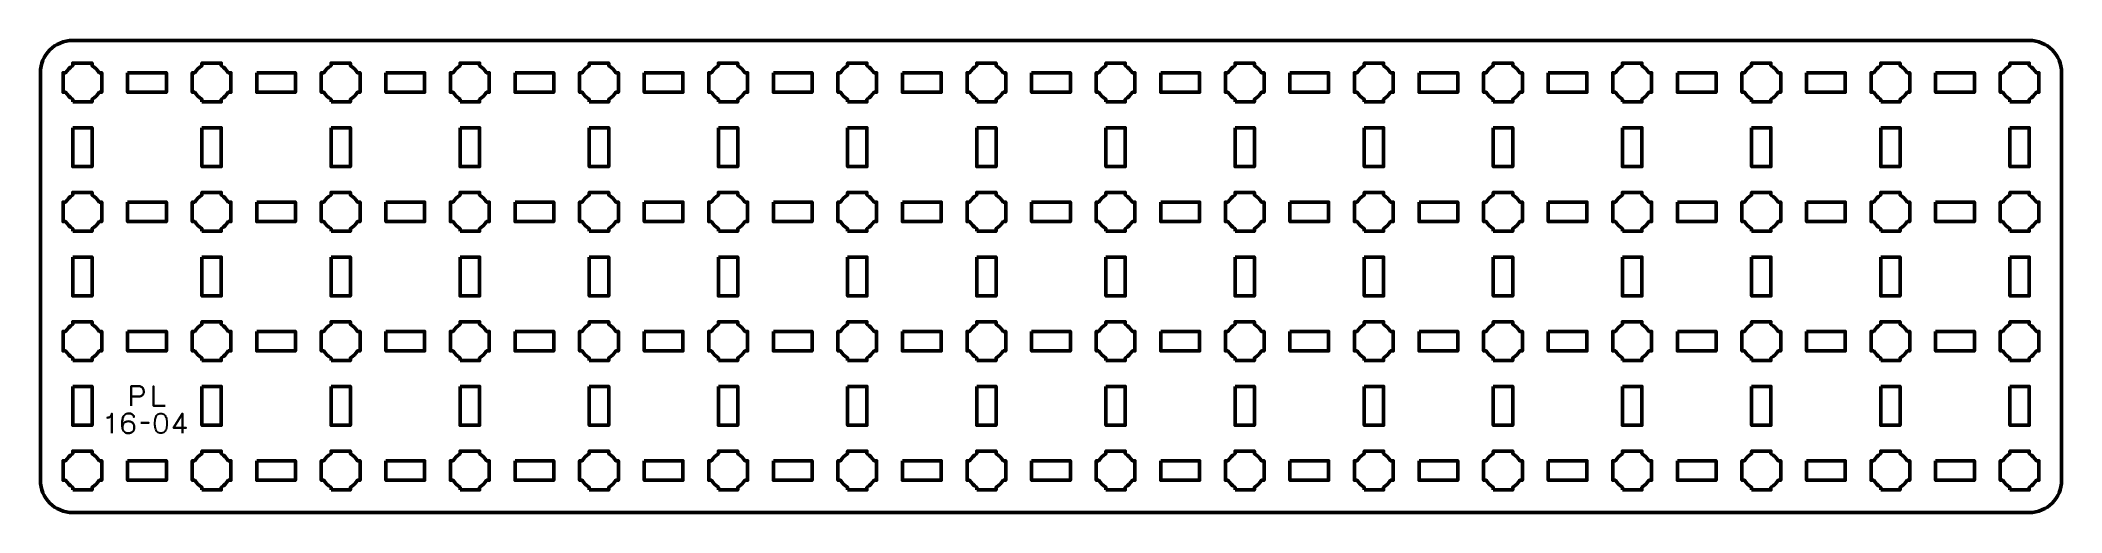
# Model space of a CAD drawing. Header units: centimetres. Extents: x -15.7 to 15.7, y -3.7 to 3.7.
import ezdxf

# ---------------------------------------------------------------- set-up
doc = ezdxf.new("R2010")
doc.units = ezdxf.units.CM
doc.header["$MEASUREMENT"] = 0
doc.layers.add('Layer 1', color=7, linetype='Continuous')

msp = doc.modelspace()

# ---------------------------------------------------------------- linework, layer by layer
at = {"layer": 'Layer 1', "lineweight": 53}
for points, knots in [([(-15.14993, 3.65002), (-15.14993, 3.65002), (15.14994, 3.65002), (15.14994, 3.65002), (15.14994, 3.65002), (15.42708, 3.65002), (15.65004, 3.42693), (15.65004, 3.14993), (15.65004, 3.14993), (15.65004, 3.14993), (15.65004, -3.15005), (15.65004, -3.15005), (15.65004, -3.15005), (15.65004, -3.42702), (15.42708, -3.65001), (15.14994, -3.65001), (15.14994, -3.65001), (15.14994, -3.65001), (-15.14993, -3.65001), (-15.14993, -3.65001), (-15.14993, -3.65001), (-15.42693, -3.65001), (-15.65003, -3.42702), (-15.65003, -3.15005), (-15.65003, -3.15005), (-15.65003, -3.15005), (-15.65003, 3.14993), (-15.65003, 3.14993), (-15.65003, 3.14993), (-15.65003, 3.42693), (-15.42693, 3.65002), (-15.14993, 3.65002)], [0, 0, 0, 0, 0.125, 0.125, 0.125, 0.125, 0.25, 0.25, 0.25, 0.25, 0.375, 0.375, 0.375, 0.375, 0.5, 0.5, 0.5, 0.5, 0.625, 0.625, 0.625, 0.625, 0.75, 0.75, 0.75, 0.75, 0.875, 0.875, 0.875, 0.875, 1, 1, 1, 1]), ([(-15.14993, 2.69999), (-15.14993, 2.69999), (-15.14993, 2.7401), (-15.14993, 2.7401), (-15.14993, 2.7401), (-15.19554, 2.76642), (-15.23347, 2.80445), (-15.25979, 2.84992), (-15.25979, 2.84992), (-15.25979, 2.84992), (-15.3, 2.84992), (-15.3, 2.84992), (-15.3, 2.84992), (-15.3, 2.84992), (-15.3, 2.99999), (-15.3, 2.99999), (-15.3, 2.99999), (-15.3, 2.99999), (-15.3, 3.14993), (-15.3, 3.14993), (-15.3, 3.14993), (-15.3, 3.14993), (-15.25979, 3.14993), (-15.25979, 3.14993), (-15.25979, 3.14993), (-15.23347, 3.19554), (-15.19554, 3.23346), (-15.14993, 3.25978), (-15.14993, 3.25978), (-15.14993, 3.25978), (-15.14993, 3.3), (-15.14993, 3.3), (-15.14993, 3.3), (-15.14993, 3.3), (-15, 3.3), (-15, 3.3), (-15, 3.3), (-15, 3.3), (-14.84993, 3.3), (-14.84993, 3.3), (-14.84993, 3.3), (-14.84993, 3.3), (-14.84993, 3.25978), (-14.84993, 3.25978), (-14.84993, 3.25978), (-14.80446, 3.23346), (-14.76643, 3.19554), (-14.74011, 3.14993), (-14.74011, 3.14993), (-14.74011, 3.14993), (-14.7, 3.14993), (-14.7, 3.14993), (-14.7, 3.14993), (-14.7, 3.14993), (-14.7, 2.99999), (-14.7, 2.99999), (-14.7, 2.99999), (-14.7, 2.99999), (-14.7, 2.84992), (-14.7, 2.84992), (-14.7, 2.84992), (-14.7, 2.84992), (-14.74011, 2.84992), (-14.74011, 2.84992), (-14.74011, 2.84992), (-14.76643, 2.80445), (-14.80446, 2.76642), (-14.84993, 2.7401), (-14.84993, 2.7401), (-14.84993, 2.7401), (-14.84993, 2.69999), (-14.84993, 2.69999), (-14.84993, 2.69999), (-14.84993, 2.69999), (-15, 2.69999), (-15, 2.69999), (-15, 2.69999), (-15, 2.69999), (-15.14993, 2.69999), (-15.14993, 2.69999)], [0, 0, 0, 0, 0.05, 0.05, 0.05, 0.05, 0.1, 0.1, 0.1, 0.1, 0.15, 0.15, 0.15, 0.15, 0.2, 0.2, 0.2, 0.2, 0.25, 0.25, 0.25, 0.25, 0.3, 0.3, 0.3, 0.3, 0.35, 0.35, 0.35, 0.35, 0.4, 0.4, 0.4, 0.4, 0.45, 0.45, 0.45, 0.45, 0.5, 0.5, 0.5, 0.5, 0.55, 0.55, 0.55, 0.55, 0.6, 0.6, 0.6, 0.6, 0.65, 0.65, 0.65, 0.65, 0.7, 0.7, 0.7, 0.7, 0.75, 0.75, 0.75, 0.75, 0.8, 0.8, 0.8, 0.8, 0.85, 0.85, 0.85, 0.85, 0.9, 0.9, 0.9, 0.9, 0.95, 0.95, 0.95, 0.95, 1, 1, 1, 1]), ([(-14.29998, 3.14993), (-14.29998, 3.14993), (-13.69998, 3.14993), (-13.69998, 3.14993), (-13.69998, 3.14993), (-13.69998, 3.14993), (-13.69998, 2.84992), (-13.69998, 2.84992), (-13.69998, 2.84992), (-13.69998, 2.84992), (-14.29998, 2.84992), (-14.29998, 2.84992), (-14.29998, 2.84992), (-14.29998, 2.84992), (-14.29998, 3.14993), (-14.29998, 3.14993)], [0, 0, 0, 0, 0.25, 0.25, 0.25, 0.25, 0.5, 0.5, 0.5, 0.5, 0.75, 0.75, 0.75, 0.75, 1, 1, 1, 1]), ([(-13.15, 2.69999), (-13.15, 2.69999), (-13.15, 2.7401), (-13.15, 2.7401), (-13.15, 2.7401), (-13.19547, 2.76642), (-13.2335, 2.80445), (-13.25982, 2.84992), (-13.25982, 2.84992), (-13.25982, 2.84992), (-13.29993, 2.84992), (-13.29993, 2.84992), (-13.29993, 2.84992), (-13.29993, 2.84992), (-13.29993, 2.99999), (-13.29993, 2.99999), (-13.29993, 2.99999), (-13.29993, 2.99999), (-13.29993, 3.14993), (-13.29993, 3.14993), (-13.29993, 3.14993), (-13.29993, 3.14993), (-13.25982, 3.14993), (-13.25982, 3.14993), (-13.25982, 3.14993), (-13.2335, 3.19554), (-13.19547, 3.23346), (-13.15, 3.25978), (-13.15, 3.25978), (-13.15, 3.25978), (-13.15, 3.3), (-13.15, 3.3), (-13.15, 3.3), (-13.15, 3.3), (-12.99993, 3.3), (-12.99993, 3.3), (-12.99993, 3.3), (-12.99993, 3.3), (-12.85, 3.3), (-12.85, 3.3), (-12.85, 3.3), (-12.85, 3.3), (-12.85, 3.25978), (-12.85, 3.25978), (-12.85, 3.25978), (-12.80452, 3.23346), (-12.76649, 3.19554), (-12.74018, 3.14993), (-12.74018, 3.14993), (-12.74018, 3.14993), (-12.69992, 3.14993), (-12.69992, 3.14993), (-12.69992, 3.14993), (-12.69992, 3.14993), (-12.69992, 2.99999), (-12.69992, 2.99999), (-12.69992, 2.99999), (-12.69992, 2.99999), (-12.69992, 2.84992), (-12.69992, 2.84992), (-12.69992, 2.84992), (-12.69992, 2.84992), (-12.74018, 2.84992), (-12.74018, 2.84992), (-12.74018, 2.84992), (-12.76649, 2.80445), (-12.80452, 2.76642), (-12.85, 2.7401), (-12.85, 2.7401), (-12.85, 2.7401), (-12.85, 2.69999), (-12.85, 2.69999), (-12.85, 2.69999), (-12.85, 2.69999), (-12.99993, 2.69999), (-12.99993, 2.69999), (-12.99993, 2.69999), (-12.99993, 2.69999), (-13.15, 2.69999), (-13.15, 2.69999)], [0, 0, 0, 0, 0.05, 0.05, 0.05, 0.05, 0.1, 0.1, 0.1, 0.1, 0.15, 0.15, 0.15, 0.15, 0.2, 0.2, 0.2, 0.2, 0.25, 0.25, 0.25, 0.25, 0.3, 0.3, 0.3, 0.3, 0.35, 0.35, 0.35, 0.35, 0.4, 0.4, 0.4, 0.4, 0.45, 0.45, 0.45, 0.45, 0.5, 0.5, 0.5, 0.5, 0.55, 0.55, 0.55, 0.55, 0.6, 0.6, 0.6, 0.6, 0.65, 0.65, 0.65, 0.65, 0.7, 0.7, 0.7, 0.7, 0.75, 0.75, 0.75, 0.75, 0.8, 0.8, 0.8, 0.8, 0.85, 0.85, 0.85, 0.85, 0.9, 0.9, 0.9, 0.9, 0.95, 0.95, 0.95, 0.95, 1, 1, 1, 1]), ([(-12.30002, 3.14993), (-12.30002, 3.14993), (-11.70001, 3.14993), (-11.70001, 3.14993), (-11.70001, 3.14993), (-11.70001, 3.14993), (-11.70001, 2.84992), (-11.70001, 2.84992), (-11.70001, 2.84992), (-11.70001, 2.84992), (-12.30002, 2.84992), (-12.30002, 2.84992), (-12.30002, 2.84992), (-12.30002, 2.84992), (-12.30002, 3.14993), (-12.30002, 3.14993)], [0, 0, 0, 0, 0.25, 0.25, 0.25, 0.25, 0.5, 0.5, 0.5, 0.5, 0.75, 0.75, 0.75, 0.75, 1, 1, 1, 1]), ([(-11.15007, 2.69999), (-11.15007, 2.69999), (-11.15007, 2.7401), (-11.15007, 2.7401), (-11.15007, 2.7401), (-11.19554, 2.76642), (-11.23343, 2.80445), (-11.25989, 2.84992), (-11.25989, 2.84992), (-11.25989, 2.84992), (-11.3, 2.84992), (-11.3, 2.84992), (-11.3, 2.84992), (-11.3, 2.84992), (-11.3, 2.99999), (-11.3, 2.99999), (-11.3, 2.99999), (-11.3, 2.99999), (-11.3, 3.14993), (-11.3, 3.14993), (-11.3, 3.14993), (-11.3, 3.14993), (-11.25989, 3.14993), (-11.25989, 3.14993), (-11.25989, 3.14993), (-11.23343, 3.19554), (-11.19554, 3.23346), (-11.15007, 3.25978), (-11.15007, 3.25978), (-11.15007, 3.25978), (-11.15007, 3.3), (-11.15007, 3.3), (-11.15007, 3.3), (-11.15007, 3.3), (-10.99999, 3.3), (-10.99999, 3.3), (-10.99999, 3.3), (-10.99999, 3.3), (-10.85006, 3.3), (-10.85006, 3.3), (-10.85006, 3.3), (-10.85006, 3.3), (-10.85006, 3.25978), (-10.85006, 3.25978), (-10.85006, 3.25978), (-10.80445, 3.23346), (-10.76653, 3.19554), (-10.74021, 3.14993), (-10.74021, 3.14993), (-10.74021, 3.14993), (-10.69999, 3.14993), (-10.69999, 3.14993), (-10.69999, 3.14993), (-10.69999, 3.14993), (-10.69999, 2.99999), (-10.69999, 2.99999), (-10.69999, 2.99999), (-10.69999, 2.99999), (-10.69999, 2.84992), (-10.69999, 2.84992), (-10.69999, 2.84992), (-10.69999, 2.84992), (-10.74021, 2.84992), (-10.74021, 2.84992), (-10.74021, 2.84992), (-10.76653, 2.80445), (-10.80445, 2.76642), (-10.85006, 2.7401), (-10.85006, 2.7401), (-10.85006, 2.7401), (-10.85006, 2.69999), (-10.85006, 2.69999), (-10.85006, 2.69999), (-10.85006, 2.69999), (-10.99999, 2.69999), (-10.99999, 2.69999), (-10.99999, 2.69999), (-10.99999, 2.69999), (-11.15007, 2.69999), (-11.15007, 2.69999)], [0, 0, 0, 0, 0.05, 0.05, 0.05, 0.05, 0.1, 0.1, 0.1, 0.1, 0.15, 0.15, 0.15, 0.15, 0.2, 0.2, 0.2, 0.2, 0.25, 0.25, 0.25, 0.25, 0.3, 0.3, 0.3, 0.3, 0.35, 0.35, 0.35, 0.35, 0.4, 0.4, 0.4, 0.4, 0.45, 0.45, 0.45, 0.45, 0.5, 0.5, 0.5, 0.5, 0.55, 0.55, 0.55, 0.55, 0.6, 0.6, 0.6, 0.6, 0.65, 0.65, 0.65, 0.65, 0.7, 0.7, 0.7, 0.7, 0.75, 0.75, 0.75, 0.75, 0.8, 0.8, 0.8, 0.8, 0.85, 0.85, 0.85, 0.85, 0.9, 0.9, 0.9, 0.9, 0.95, 0.95, 0.95, 0.95, 1, 1, 1, 1]), ([(-10.29994, 3.14993), (-10.29994, 3.14993), (-9.69994, 3.14993), (-9.69994, 3.14993), (-9.69994, 3.14993), (-9.69994, 3.14993), (-9.69994, 2.84992), (-9.69994, 2.84992), (-9.69994, 2.84992), (-9.69994, 2.84992), (-10.29994, 2.84992), (-10.29994, 2.84992), (-10.29994, 2.84992), (-10.29994, 2.84992), (-10.29994, 3.14993), (-10.29994, 3.14993)], [0, 0, 0, 0, 0.25, 0.25, 0.25, 0.25, 0.5, 0.5, 0.5, 0.5, 0.75, 0.75, 0.75, 0.75, 1, 1, 1, 1]), ([(-9.14996, 2.69999), (-9.14996, 2.69999), (-9.14996, 2.7401), (-9.14996, 2.7401), (-9.14996, 2.7401), (-9.19557, 2.76642), (-9.23346, 2.80445), (-9.25978, 2.84992), (-9.25978, 2.84992), (-9.25978, 2.84992), (-9.30003, 2.84992), (-9.30003, 2.84992), (-9.30003, 2.84992), (-9.30003, 2.84992), (-9.30003, 2.99999), (-9.30003, 2.99999), (-9.30003, 2.99999), (-9.30003, 2.99999), (-9.30003, 3.14993), (-9.30003, 3.14993), (-9.30003, 3.14993), (-9.30003, 3.14993), (-9.25978, 3.14993), (-9.25978, 3.14993), (-9.25978, 3.14993), (-9.23346, 3.19554), (-9.19557, 3.23346), (-9.14996, 3.25978), (-9.14996, 3.25978), (-9.14996, 3.25978), (-9.14996, 3.3), (-9.14996, 3.3), (-9.14996, 3.3), (-9.14996, 3.3), (-9.00003, 3.3), (-9.00003, 3.3), (-9.00003, 3.3), (-9.00003, 3.3), (-8.84995, 3.3), (-8.84995, 3.3), (-8.84995, 3.3), (-8.84995, 3.3), (-8.84995, 3.25978), (-8.84995, 3.25978), (-8.84995, 3.25978), (-8.80448, 3.23346), (-8.76645, 3.19554), (-8.74013, 3.14993), (-8.74013, 3.14993), (-8.74013, 3.14993), (-8.70002, 3.14993), (-8.70002, 3.14993), (-8.70002, 3.14993), (-8.70002, 3.14993), (-8.70002, 2.99999), (-8.70002, 2.99999), (-8.70002, 2.99999), (-8.70002, 2.99999), (-8.70002, 2.84992), (-8.70002, 2.84992), (-8.70002, 2.84992), (-8.70002, 2.84992), (-8.74013, 2.84992), (-8.74013, 2.84992), (-8.74013, 2.84992), (-8.76645, 2.80445), (-8.80448, 2.76642), (-8.84995, 2.7401), (-8.84995, 2.7401), (-8.84995, 2.7401), (-8.84995, 2.69999), (-8.84995, 2.69999), (-8.84995, 2.69999), (-8.84995, 2.69999), (-9.00003, 2.69999), (-9.00003, 2.69999), (-9.00003, 2.69999), (-9.00003, 2.69999), (-9.14996, 2.69999), (-9.14996, 2.69999)], [0, 0, 0, 0, 0.05, 0.05, 0.05, 0.05, 0.1, 0.1, 0.1, 0.1, 0.15, 0.15, 0.15, 0.15, 0.2, 0.2, 0.2, 0.2, 0.25, 0.25, 0.25, 0.25, 0.3, 0.3, 0.3, 0.3, 0.35, 0.35, 0.35, 0.35, 0.4, 0.4, 0.4, 0.4, 0.45, 0.45, 0.45, 0.45, 0.5, 0.5, 0.5, 0.5, 0.55, 0.55, 0.55, 0.55, 0.6, 0.6, 0.6, 0.6, 0.65, 0.65, 0.65, 0.65, 0.7, 0.7, 0.7, 0.7, 0.75, 0.75, 0.75, 0.75, 0.8, 0.8, 0.8, 0.8, 0.85, 0.85, 0.85, 0.85, 0.9, 0.9, 0.9, 0.9, 0.95, 0.95, 0.95, 0.95, 1, 1, 1, 1]), ([(-8.29997, 3.14993), (-8.29997, 3.14993), (-7.69997, 3.14993), (-7.69997, 3.14993), (-7.69997, 3.14993), (-7.69997, 3.14993), (-7.69997, 2.84992), (-7.69997, 2.84992), (-7.69997, 2.84992), (-7.69997, 2.84992), (-8.29997, 2.84992), (-8.29997, 2.84992), (-8.29997, 2.84992), (-8.29997, 2.84992), (-8.29997, 3.14993), (-8.29997, 3.14993)], [0, 0, 0, 0, 0.25, 0.25, 0.25, 0.25, 0.5, 0.5, 0.5, 0.5, 0.75, 0.75, 0.75, 0.75, 1, 1, 1, 1]), ([(-7.15002, 2.69999), (-7.15002, 2.69999), (-7.15002, 2.7401), (-7.15002, 2.7401), (-7.15002, 2.7401), (-7.1955, 2.76642), (-7.23353, 2.80445), (-7.25984, 2.84992), (-7.25984, 2.84992), (-7.25984, 2.84992), (-7.29995, 2.84992), (-7.29995, 2.84992), (-7.29995, 2.84992), (-7.29995, 2.84992), (-7.29995, 2.99999), (-7.29995, 2.99999), (-7.29995, 2.99999), (-7.29995, 2.99999), (-7.29995, 3.14993), (-7.29995, 3.14993), (-7.29995, 3.14993), (-7.29995, 3.14993), (-7.25984, 3.14993), (-7.25984, 3.14993), (-7.25984, 3.14993), (-7.23353, 3.19554), (-7.1955, 3.23346), (-7.15002, 3.25978), (-7.15002, 3.25978), (-7.15002, 3.25978), (-7.15002, 3.3), (-7.15002, 3.3), (-7.15002, 3.3), (-7.15002, 3.3), (-6.99995, 3.3), (-6.99995, 3.3), (-6.99995, 3.3), (-6.99995, 3.3), (-6.85002, 3.3), (-6.85002, 3.3), (-6.85002, 3.3), (-6.85002, 3.3), (-6.85002, 3.25978), (-6.85002, 3.25978), (-6.85002, 3.25978), (-6.80441, 3.23346), (-6.76652, 3.19554), (-6.7402, 3.14993), (-6.7402, 3.14993), (-6.7402, 3.14993), (-6.69995, 3.14993), (-6.69995, 3.14993), (-6.69995, 3.14993), (-6.69995, 3.14993), (-6.69995, 2.99999), (-6.69995, 2.99999), (-6.69995, 2.99999), (-6.69995, 2.99999), (-6.69995, 2.84992), (-6.69995, 2.84992), (-6.69995, 2.84992), (-6.69995, 2.84992), (-6.7402, 2.84992), (-6.7402, 2.84992), (-6.7402, 2.84992), (-6.76652, 2.80445), (-6.80441, 2.76642), (-6.85002, 2.7401), (-6.85002, 2.7401), (-6.85002, 2.7401), (-6.85002, 2.69999), (-6.85002, 2.69999), (-6.85002, 2.69999), (-6.85002, 2.69999), (-6.99995, 2.69999), (-6.99995, 2.69999), (-6.99995, 2.69999), (-6.99995, 2.69999), (-7.15002, 2.69999), (-7.15002, 2.69999)], [0, 0, 0, 0, 0.05, 0.05, 0.05, 0.05, 0.1, 0.1, 0.1, 0.1, 0.15, 0.15, 0.15, 0.15, 0.2, 0.2, 0.2, 0.2, 0.25, 0.25, 0.25, 0.25, 0.3, 0.3, 0.3, 0.3, 0.35, 0.35, 0.35, 0.35, 0.4, 0.4, 0.4, 0.4, 0.45, 0.45, 0.45, 0.45, 0.5, 0.5, 0.5, 0.5, 0.55, 0.55, 0.55, 0.55, 0.6, 0.6, 0.6, 0.6, 0.65, 0.65, 0.65, 0.65, 0.7, 0.7, 0.7, 0.7, 0.75, 0.75, 0.75, 0.75, 0.8, 0.8, 0.8, 0.8, 0.85, 0.85, 0.85, 0.85, 0.9, 0.9, 0.9, 0.9, 0.95, 0.95, 0.95, 0.95, 1, 1, 1, 1]), ([(-6.30004, 3.14993), (-6.30004, 3.14993), (-5.70004, 3.14993), (-5.70004, 3.14993), (-5.70004, 3.14993), (-5.70004, 3.14993), (-5.70004, 2.84992), (-5.70004, 2.84992), (-5.70004, 2.84992), (-5.70004, 2.84992), (-6.30004, 2.84992), (-6.30004, 2.84992), (-6.30004, 2.84992), (-6.30004, 2.84992), (-6.30004, 3.14993), (-6.30004, 3.14993)], [0, 0, 0, 0, 0.25, 0.25, 0.25, 0.25, 0.5, 0.5, 0.5, 0.5, 0.75, 0.75, 0.75, 0.75, 1, 1, 1, 1]), ([(-5.15006, 2.69999), (-5.15006, 2.69999), (-5.15006, 2.7401), (-5.15006, 2.7401), (-5.15006, 2.7401), (-5.19553, 2.76642), (-5.23345, 2.80445), (-5.25991, 2.84992), (-5.25991, 2.84992), (-5.25991, 2.84992), (-5.29999, 2.84992), (-5.29999, 2.84992), (-5.29999, 2.84992), (-5.29999, 2.84992), (-5.29999, 2.99999), (-5.29999, 2.99999), (-5.29999, 2.99999), (-5.29999, 2.99999), (-5.29999, 3.14993), (-5.29999, 3.14993), (-5.29999, 3.14993), (-5.29999, 3.14993), (-5.25991, 3.14993), (-5.25991, 3.14993), (-5.25991, 3.14993), (-5.23345, 3.19554), (-5.19553, 3.23346), (-5.15006, 3.25978), (-5.15006, 3.25978), (-5.15006, 3.25978), (-5.15006, 3.3), (-5.15006, 3.3), (-5.15006, 3.3), (-5.15006, 3.3), (-4.99998, 3.3), (-4.99998, 3.3), (-4.99998, 3.3), (-4.99998, 3.3), (-4.85005, 3.3), (-4.85005, 3.3), (-4.85005, 3.3), (-4.85005, 3.3), (-4.85005, 3.25978), (-4.85005, 3.25978), (-4.85005, 3.25978), (-4.80448, 3.23346), (-4.76655, 3.19554), (-4.74009, 3.14993), (-4.74009, 3.14993), (-4.74009, 3.14993), (-4.70002, 3.14993), (-4.70002, 3.14993), (-4.70002, 3.14993), (-4.70002, 3.14993), (-4.70002, 2.99999), (-4.70002, 2.99999), (-4.70002, 2.99999), (-4.70002, 2.99999), (-4.70002, 2.84992), (-4.70002, 2.84992), (-4.70002, 2.84992), (-4.70002, 2.84992), (-4.74009, 2.84992), (-4.74009, 2.84992), (-4.74009, 2.84992), (-4.76655, 2.80445), (-4.80448, 2.76642), (-4.85005, 2.7401), (-4.85005, 2.7401), (-4.85005, 2.7401), (-4.85005, 2.69999), (-4.85005, 2.69999), (-4.85005, 2.69999), (-4.85005, 2.69999), (-4.99998, 2.69999), (-4.99998, 2.69999), (-4.99998, 2.69999), (-4.99998, 2.69999), (-5.15006, 2.69999), (-5.15006, 2.69999)], [0, 0, 0, 0, 0.05, 0.05, 0.05, 0.05, 0.1, 0.1, 0.1, 0.1, 0.15, 0.15, 0.15, 0.15, 0.2, 0.2, 0.2, 0.2, 0.25, 0.25, 0.25, 0.25, 0.3, 0.3, 0.3, 0.3, 0.35, 0.35, 0.35, 0.35, 0.4, 0.4, 0.4, 0.4, 0.45, 0.45, 0.45, 0.45, 0.5, 0.5, 0.5, 0.5, 0.55, 0.55, 0.55, 0.55, 0.6, 0.6, 0.6, 0.6, 0.65, 0.65, 0.65, 0.65, 0.7, 0.7, 0.7, 0.7, 0.75, 0.75, 0.75, 0.75, 0.8, 0.8, 0.8, 0.8, 0.85, 0.85, 0.85, 0.85, 0.9, 0.9, 0.9, 0.9, 0.95, 0.95, 0.95, 0.95, 1, 1, 1, 1]), ([(-4.29997, 3.14993), (-4.29997, 3.14993), (-3.69996, 3.14993), (-3.69996, 3.14993), (-3.69996, 3.14993), (-3.69996, 3.14993), (-3.69996, 2.84992), (-3.69996, 2.84992), (-3.69996, 2.84992), (-3.69996, 2.84992), (-4.29997, 2.84992), (-4.29997, 2.84992), (-4.29997, 2.84992), (-4.29997, 2.84992), (-4.29997, 3.14993), (-4.29997, 3.14993)], [0, 0, 0, 0, 0.25, 0.25, 0.25, 0.25, 0.5, 0.5, 0.5, 0.5, 0.75, 0.75, 0.75, 0.75, 1, 1, 1, 1]), ([(-3.14998, 2.69999), (-3.14998, 2.69999), (-3.14998, 2.7401), (-3.14998, 2.7401), (-3.14998, 2.7401), (-3.1956, 2.76642), (-3.23349, 2.80445), (-3.2598, 2.84992), (-3.2598, 2.84992), (-3.2598, 2.84992), (-3.30005, 2.84992), (-3.30005, 2.84992), (-3.30005, 2.84992), (-3.30005, 2.84992), (-3.30005, 2.99999), (-3.30005, 2.99999), (-3.30005, 2.99999), (-3.30005, 2.99999), (-3.30005, 3.14993), (-3.30005, 3.14993), (-3.30005, 3.14993), (-3.30005, 3.14993), (-3.2598, 3.14993), (-3.2598, 3.14993), (-3.2598, 3.14993), (-3.23349, 3.19554), (-3.1956, 3.23346), (-3.14998, 3.25978), (-3.14998, 3.25978), (-3.14998, 3.25978), (-3.14998, 3.3), (-3.14998, 3.3), (-3.14998, 3.3), (-3.14998, 3.3), (-3.00005, 3.3), (-3.00005, 3.3), (-3.00005, 3.3), (-3.00005, 3.3), (-2.84998, 3.3), (-2.84998, 3.3), (-2.84998, 3.3), (-2.84998, 3.3), (-2.84998, 3.25978), (-2.84998, 3.25978), (-2.84998, 3.25978), (-2.80451, 3.23346), (-2.76648, 3.19554), (-2.74016, 3.14993), (-2.74016, 3.14993), (-2.74016, 3.14993), (-2.70005, 3.14993), (-2.70005, 3.14993), (-2.70005, 3.14993), (-2.70005, 3.14993), (-2.70005, 2.99999), (-2.70005, 2.99999), (-2.70005, 2.99999), (-2.70005, 2.99999), (-2.70005, 2.84992), (-2.70005, 2.84992), (-2.70005, 2.84992), (-2.70005, 2.84992), (-2.74016, 2.84992), (-2.74016, 2.84992), (-2.74016, 2.84992), (-2.76648, 2.80445), (-2.80451, 2.76642), (-2.84998, 2.7401), (-2.84998, 2.7401), (-2.84998, 2.7401), (-2.84998, 2.69999), (-2.84998, 2.69999), (-2.84998, 2.69999), (-2.84998, 2.69999), (-3.00005, 2.69999), (-3.00005, 2.69999), (-3.00005, 2.69999), (-3.00005, 2.69999), (-3.14998, 2.69999), (-3.14998, 2.69999)], [0, 0, 0, 0, 0.05, 0.05, 0.05, 0.05, 0.1, 0.1, 0.1, 0.1, 0.15, 0.15, 0.15, 0.15, 0.2, 0.2, 0.2, 0.2, 0.25, 0.25, 0.25, 0.25, 0.3, 0.3, 0.3, 0.3, 0.35, 0.35, 0.35, 0.35, 0.4, 0.4, 0.4, 0.4, 0.45, 0.45, 0.45, 0.45, 0.5, 0.5, 0.5, 0.5, 0.55, 0.55, 0.55, 0.55, 0.6, 0.6, 0.6, 0.6, 0.65, 0.65, 0.65, 0.65, 0.7, 0.7, 0.7, 0.7, 0.75, 0.75, 0.75, 0.75, 0.8, 0.8, 0.8, 0.8, 0.85, 0.85, 0.85, 0.85, 0.9, 0.9, 0.9, 0.9, 0.95, 0.95, 0.95, 0.95, 1, 1, 1, 1]), ([(-2.3, 3.14993), (-2.3, 3.14993), (-1.7, 3.14993), (-1.7, 3.14993), (-1.7, 3.14993), (-1.7, 3.14993), (-1.7, 2.84992), (-1.7, 2.84992), (-1.7, 2.84992), (-1.7, 2.84992), (-2.3, 2.84992), (-2.3, 2.84992), (-2.3, 2.84992), (-2.3, 2.84992), (-2.3, 3.14993), (-2.3, 3.14993)], [0, 0, 0, 0, 0.25, 0.25, 0.25, 0.25, 0.5, 0.5, 0.5, 0.5, 0.75, 0.75, 0.75, 0.75, 1, 1, 1, 1]), ([(-1.15005, 2.69999), (-1.15005, 2.69999), (-1.15005, 2.7401), (-1.15005, 2.7401), (-1.15005, 2.7401), (-1.19552, 2.76642), (-1.23355, 2.80445), (-1.25987, 2.84992), (-1.25987, 2.84992), (-1.25987, 2.84992), (-1.29998, 2.84992), (-1.29998, 2.84992), (-1.29998, 2.84992), (-1.29998, 2.84992), (-1.29998, 2.99999), (-1.29998, 2.99999), (-1.29998, 2.99999), (-1.29998, 2.99999), (-1.29998, 3.14993), (-1.29998, 3.14993), (-1.29998, 3.14993), (-1.29998, 3.14993), (-1.25987, 3.14993), (-1.25987, 3.14993), (-1.25987, 3.14993), (-1.23355, 3.19554), (-1.19552, 3.23346), (-1.15005, 3.25978), (-1.15005, 3.25978), (-1.15005, 3.25978), (-1.15005, 3.3), (-1.15005, 3.3), (-1.15005, 3.3), (-1.15005, 3.3), (-0.99998, 3.3), (-0.99998, 3.3), (-0.99998, 3.3), (-0.99998, 3.3), (-0.85005, 3.3), (-0.85005, 3.3), (-0.85005, 3.3), (-0.85005, 3.3), (-0.85005, 3.25978), (-0.85005, 3.25978), (-0.85005, 3.25978), (-0.80443, 3.23346), (-0.76655, 3.19554), (-0.74019, 3.14993), (-0.74019, 3.14993), (-0.74019, 3.14993), (-0.69998, 3.14993), (-0.69998, 3.14993), (-0.69998, 3.14993), (-0.69998, 3.14993), (-0.69998, 2.99999), (-0.69998, 2.99999), (-0.69998, 2.99999), (-0.69998, 2.99999), (-0.69998, 2.84992), (-0.69998, 2.84992), (-0.69998, 2.84992), (-0.69998, 2.84992), (-0.74019, 2.84992), (-0.74019, 2.84992), (-0.74019, 2.84992), (-0.76655, 2.80445), (-0.80443, 2.76642), (-0.85005, 2.7401), (-0.85005, 2.7401), (-0.85005, 2.7401), (-0.85005, 2.69999), (-0.85005, 2.69999), (-0.85005, 2.69999), (-0.85005, 2.69999), (-0.99998, 2.69999), (-0.99998, 2.69999), (-0.99998, 2.69999), (-0.99998, 2.69999), (-1.15005, 2.69999), (-1.15005, 2.69999)], [0, 0, 0, 0, 0.05, 0.05, 0.05, 0.05, 0.1, 0.1, 0.1, 0.1, 0.15, 0.15, 0.15, 0.15, 0.2, 0.2, 0.2, 0.2, 0.25, 0.25, 0.25, 0.25, 0.3, 0.3, 0.3, 0.3, 0.35, 0.35, 0.35, 0.35, 0.4, 0.4, 0.4, 0.4, 0.45, 0.45, 0.45, 0.45, 0.5, 0.5, 0.5, 0.5, 0.55, 0.55, 0.55, 0.55, 0.6, 0.6, 0.6, 0.6, 0.65, 0.65, 0.65, 0.65, 0.7, 0.7, 0.7, 0.7, 0.75, 0.75, 0.75, 0.75, 0.8, 0.8, 0.8, 0.8, 0.85, 0.85, 0.85, 0.85, 0.9, 0.9, 0.9, 0.9, 0.95, 0.95, 0.95, 0.95, 1, 1, 1, 1]), ([(-0.29993, 3.14993), (-0.29993, 3.14993), (0.30008, 3.14993), (0.30008, 3.14993), (0.30008, 3.14993), (0.30008, 3.14993), (0.30008, 2.84992), (0.30008, 2.84992), (0.30008, 2.84992), (0.30008, 2.84992), (-0.29993, 2.84992), (-0.29993, 2.84992), (-0.29993, 2.84992), (-0.29993, 2.84992), (-0.29993, 3.14993), (-0.29993, 3.14993)], [0, 0, 0, 0, 0.25, 0.25, 0.25, 0.25, 0.5, 0.5, 0.5, 0.5, 0.75, 0.75, 0.75, 0.75, 1, 1, 1, 1]), ([(0.85006, 2.69999), (0.85006, 2.69999), (0.85006, 2.7401), (0.85006, 2.7401), (0.85006, 2.7401), (0.80444, 2.76642), (0.76652, 2.80445), (0.74006, 2.84992), (0.74006, 2.84992), (0.74006, 2.84992), (0.69999, 2.84992), (0.69999, 2.84992), (0.69999, 2.84992), (0.69999, 2.84992), (0.69999, 2.99999), (0.69999, 2.99999), (0.69999, 2.99999), (0.69999, 2.99999), (0.69999, 3.14993), (0.69999, 3.14993), (0.69999, 3.14993), (0.69999, 3.14993), (0.74006, 3.14993), (0.74006, 3.14993), (0.74006, 3.14993), (0.76652, 3.19554), (0.80444, 3.23346), (0.85006, 3.25978), (0.85006, 3.25978), (0.85006, 3.25978), (0.85006, 3.3), (0.85006, 3.3), (0.85006, 3.3), (0.85006, 3.3), (0.99999, 3.3), (0.99999, 3.3), (0.99999, 3.3), (0.99999, 3.3), (1.15006, 3.3), (1.15006, 3.3), (1.15006, 3.3), (1.15006, 3.3), (1.15006, 3.25978), (1.15006, 3.25978), (1.15006, 3.25978), (1.19553, 3.23346), (1.23342, 3.19554), (1.25988, 3.14993), (1.25988, 3.14993), (1.25988, 3.14993), (1.29999, 3.14993), (1.29999, 3.14993), (1.29999, 3.14993), (1.29999, 3.14993), (1.29999, 2.99999), (1.29999, 2.99999), (1.29999, 2.99999), (1.29999, 2.99999), (1.29999, 2.84992), (1.29999, 2.84992), (1.29999, 2.84992), (1.29999, 2.84992), (1.25988, 2.84992), (1.25988, 2.84992), (1.25988, 2.84992), (1.23342, 2.80445), (1.19553, 2.76642), (1.15006, 2.7401), (1.15006, 2.7401), (1.15006, 2.7401), (1.15006, 2.69999), (1.15006, 2.69999), (1.15006, 2.69999), (1.15006, 2.69999), (0.99999, 2.69999), (0.99999, 2.69999), (0.99999, 2.69999), (0.99999, 2.69999), (0.85006, 2.69999), (0.85006, 2.69999)], [0, 0, 0, 0, 0.05, 0.05, 0.05, 0.05, 0.1, 0.1, 0.1, 0.1, 0.15, 0.15, 0.15, 0.15, 0.2, 0.2, 0.2, 0.2, 0.25, 0.25, 0.25, 0.25, 0.3, 0.3, 0.3, 0.3, 0.35, 0.35, 0.35, 0.35, 0.4, 0.4, 0.4, 0.4, 0.45, 0.45, 0.45, 0.45, 0.5, 0.5, 0.5, 0.5, 0.55, 0.55, 0.55, 0.55, 0.6, 0.6, 0.6, 0.6, 0.65, 0.65, 0.65, 0.65, 0.7, 0.7, 0.7, 0.7, 0.75, 0.75, 0.75, 0.75, 0.8, 0.8, 0.8, 0.8, 0.85, 0.85, 0.85, 0.85, 0.9, 0.9, 0.9, 0.9, 0.95, 0.95, 0.95, 0.95, 1, 1, 1, 1]), ([(1.70001, 3.14993), (1.70001, 3.14993), (2.30001, 3.14993), (2.30001, 3.14993), (2.30001, 3.14993), (2.30001, 3.14993), (2.30001, 2.84992), (2.30001, 2.84992), (2.30001, 2.84992), (2.30001, 2.84992), (1.70001, 2.84992), (1.70001, 2.84992), (1.70001, 2.84992), (1.70001, 2.84992), (1.70001, 3.14993), (1.70001, 3.14993)], [0, 0, 0, 0, 0.25, 0.25, 0.25, 0.25, 0.5, 0.5, 0.5, 0.5, 0.75, 0.75, 0.75, 0.75, 1, 1, 1, 1]), ([(2.84999, 2.69999), (2.84999, 2.69999), (2.84999, 2.7401), (2.84999, 2.7401), (2.84999, 2.7401), (2.80438, 2.76642), (2.76649, 2.80445), (2.74017, 2.84992), (2.74017, 2.84992), (2.74017, 2.84992), (2.69992, 2.84992), (2.69992, 2.84992), (2.69992, 2.84992), (2.69992, 2.84992), (2.69992, 2.99999), (2.69992, 2.99999), (2.69992, 2.99999), (2.69992, 2.99999), (2.69992, 3.14993), (2.69992, 3.14993), (2.69992, 3.14993), (2.69992, 3.14993), (2.74017, 3.14993), (2.74017, 3.14993), (2.74017, 3.14993), (2.76649, 3.19554), (2.80438, 3.23346), (2.84999, 3.25978), (2.84999, 3.25978), (2.84999, 3.25978), (2.84999, 3.3), (2.84999, 3.3), (2.84999, 3.3), (2.84999, 3.3), (2.99992, 3.3), (2.99992, 3.3), (2.99992, 3.3), (2.99992, 3.3), (3.14999, 3.3), (3.14999, 3.3), (3.14999, 3.3), (3.14999, 3.3), (3.14999, 3.25978), (3.14999, 3.25978), (3.14999, 3.25978), (3.19547, 3.23346), (3.2335, 3.19554), (3.25981, 3.14993), (3.25981, 3.14993), (3.25981, 3.14993), (3.29992, 3.14993), (3.29992, 3.14993), (3.29992, 3.14993), (3.29992, 3.14993), (3.29992, 2.99999), (3.29992, 2.99999), (3.29992, 2.99999), (3.29992, 2.99999), (3.29992, 2.84992), (3.29992, 2.84992), (3.29992, 2.84992), (3.29992, 2.84992), (3.25981, 2.84992), (3.25981, 2.84992), (3.25981, 2.84992), (3.2335, 2.80445), (3.19547, 2.76642), (3.14999, 2.7401), (3.14999, 2.7401), (3.14999, 2.7401), (3.14999, 2.69999), (3.14999, 2.69999), (3.14999, 2.69999), (3.14999, 2.69999), (2.99992, 2.69999), (2.99992, 2.69999), (2.99992, 2.69999), (2.99992, 2.69999), (2.84999, 2.69999), (2.84999, 2.69999)], [0, 0, 0, 0, 0.05, 0.05, 0.05, 0.05, 0.1, 0.1, 0.1, 0.1, 0.15, 0.15, 0.15, 0.15, 0.2, 0.2, 0.2, 0.2, 0.25, 0.25, 0.25, 0.25, 0.3, 0.3, 0.3, 0.3, 0.35, 0.35, 0.35, 0.35, 0.4, 0.4, 0.4, 0.4, 0.45, 0.45, 0.45, 0.45, 0.5, 0.5, 0.5, 0.5, 0.55, 0.55, 0.55, 0.55, 0.6, 0.6, 0.6, 0.6, 0.65, 0.65, 0.65, 0.65, 0.7, 0.7, 0.7, 0.7, 0.75, 0.75, 0.75, 0.75, 0.8, 0.8, 0.8, 0.8, 0.85, 0.85, 0.85, 0.85, 0.9, 0.9, 0.9, 0.9, 0.95, 0.95, 0.95, 0.95, 1, 1, 1, 1]), ([(3.69997, 3.14993), (3.69997, 3.14993), (4.29998, 3.14993), (4.29998, 3.14993), (4.29998, 3.14993), (4.29998, 3.14993), (4.29998, 2.84992), (4.29998, 2.84992), (4.29998, 2.84992), (4.29998, 2.84992), (3.69997, 2.84992), (3.69997, 2.84992), (3.69997, 2.84992), (3.69997, 2.84992), (3.69997, 3.14993), (3.69997, 3.14993)], [0, 0, 0, 0, 0.25, 0.25, 0.25, 0.25, 0.5, 0.5, 0.5, 0.5, 0.75, 0.75, 0.75, 0.75, 1, 1, 1, 1]), ([(4.84992, 2.69999), (4.84992, 2.69999), (4.84992, 2.7401), (4.84992, 2.7401), (4.84992, 2.7401), (4.80445, 2.76642), (4.76642, 2.80445), (4.7401, 2.84992), (4.7401, 2.84992), (4.7401, 2.84992), (4.69999, 2.84992), (4.69999, 2.84992), (4.69999, 2.84992), (4.69999, 2.84992), (4.69999, 2.99999), (4.69999, 2.99999), (4.69999, 2.99999), (4.69999, 2.99999), (4.69999, 3.14993), (4.69999, 3.14993), (4.69999, 3.14993), (4.69999, 3.14993), (4.7401, 3.14993), (4.7401, 3.14993), (4.7401, 3.14993), (4.76642, 3.19554), (4.80445, 3.23346), (4.84992, 3.25978), (4.84992, 3.25978), (4.84992, 3.25978), (4.84992, 3.3), (4.84992, 3.3), (4.84992, 3.3), (4.84992, 3.3), (5, 3.3), (5, 3.3), (5, 3.3), (5, 3.3), (5.14993, 3.3), (5.14993, 3.3), (5.14993, 3.3), (5.14993, 3.3), (5.14993, 3.25978), (5.14993, 3.25978), (5.14993, 3.25978), (5.19554, 3.23346), (5.23346, 3.19554), (5.25978, 3.14993), (5.25978, 3.14993), (5.25978, 3.14993), (5.3, 3.14993), (5.3, 3.14993), (5.3, 3.14993), (5.3, 3.14993), (5.3, 2.99999), (5.3, 2.99999), (5.3, 2.99999), (5.3, 2.99999), (5.3, 2.84992), (5.3, 2.84992), (5.3, 2.84992), (5.3, 2.84992), (5.25978, 2.84992), (5.25978, 2.84992), (5.25978, 2.84992), (5.23346, 2.80445), (5.19554, 2.76642), (5.14993, 2.7401), (5.14993, 2.7401), (5.14993, 2.7401), (5.14993, 2.69999), (5.14993, 2.69999), (5.14993, 2.69999), (5.14993, 2.69999), (5, 2.69999), (5, 2.69999), (5, 2.69999), (5, 2.69999), (4.84992, 2.69999), (4.84992, 2.69999)], [0, 0, 0, 0, 0.05, 0.05, 0.05, 0.05, 0.1, 0.1, 0.1, 0.1, 0.15, 0.15, 0.15, 0.15, 0.2, 0.2, 0.2, 0.2, 0.25, 0.25, 0.25, 0.25, 0.3, 0.3, 0.3, 0.3, 0.35, 0.35, 0.35, 0.35, 0.4, 0.4, 0.4, 0.4, 0.45, 0.45, 0.45, 0.45, 0.5, 0.5, 0.5, 0.5, 0.55, 0.55, 0.55, 0.55, 0.6, 0.6, 0.6, 0.6, 0.65, 0.65, 0.65, 0.65, 0.7, 0.7, 0.7, 0.7, 0.75, 0.75, 0.75, 0.75, 0.8, 0.8, 0.8, 0.8, 0.85, 0.85, 0.85, 0.85, 0.9, 0.9, 0.9, 0.9, 0.95, 0.95, 0.95, 0.95, 1, 1, 1, 1]), ([(5.70005, 3.14993), (5.70005, 3.14993), (6.30005, 3.14993), (6.30005, 3.14993), (6.30005, 3.14993), (6.30005, 3.14993), (6.30005, 2.84992), (6.30005, 2.84992), (6.30005, 2.84992), (6.30005, 2.84992), (5.70005, 2.84992), (5.70005, 2.84992), (5.70005, 2.84992), (5.70005, 2.84992), (5.70005, 3.14993), (5.70005, 3.14993)], [0, 0, 0, 0, 0.25, 0.25, 0.25, 0.25, 0.5, 0.5, 0.5, 0.5, 0.75, 0.75, 0.75, 0.75, 1, 1, 1, 1]), ([(6.85003, 2.69999), (6.85003, 2.69999), (6.85003, 2.7401), (6.85003, 2.7401), (6.85003, 2.7401), (6.80442, 2.76642), (6.76653, 2.80445), (6.74018, 2.84992), (6.74018, 2.84992), (6.74018, 2.84992), (6.69996, 2.84992), (6.69996, 2.84992), (6.69996, 2.84992), (6.69996, 2.84992), (6.69996, 2.99999), (6.69996, 2.99999), (6.69996, 2.99999), (6.69996, 2.99999), (6.69996, 3.14993), (6.69996, 3.14993), (6.69996, 3.14993), (6.69996, 3.14993), (6.74018, 3.14993), (6.74018, 3.14993), (6.74018, 3.14993), (6.76653, 3.19554), (6.80442, 3.23346), (6.85003, 3.25978), (6.85003, 3.25978), (6.85003, 3.25978), (6.85003, 3.3), (6.85003, 3.3), (6.85003, 3.3), (6.85003, 3.3), (6.99996, 3.3), (6.99996, 3.3), (6.99996, 3.3), (6.99996, 3.3), (7.15003, 3.3), (7.15003, 3.3), (7.15003, 3.3), (7.15003, 3.3), (7.15003, 3.25978), (7.15003, 3.25978), (7.15003, 3.25978), (7.19551, 3.23346), (7.2334, 3.19554), (7.25985, 3.14993), (7.25985, 3.14993), (7.25985, 3.14993), (7.29997, 3.14993), (7.29997, 3.14993), (7.29997, 3.14993), (7.29997, 3.14993), (7.29997, 2.99999), (7.29997, 2.99999), (7.29997, 2.99999), (7.29997, 2.99999), (7.29997, 2.84992), (7.29997, 2.84992), (7.29997, 2.84992), (7.29997, 2.84992), (7.25985, 2.84992), (7.25985, 2.84992), (7.25985, 2.84992), (7.2334, 2.80445), (7.19551, 2.76642), (7.15003, 2.7401), (7.15003, 2.7401), (7.15003, 2.7401), (7.15003, 2.69999), (7.15003, 2.69999), (7.15003, 2.69999), (7.15003, 2.69999), (6.99996, 2.69999), (6.99996, 2.69999), (6.99996, 2.69999), (6.99996, 2.69999), (6.85003, 2.69999), (6.85003, 2.69999)], [0, 0, 0, 0, 0.05, 0.05, 0.05, 0.05, 0.1, 0.1, 0.1, 0.1, 0.15, 0.15, 0.15, 0.15, 0.2, 0.2, 0.2, 0.2, 0.25, 0.25, 0.25, 0.25, 0.3, 0.3, 0.3, 0.3, 0.35, 0.35, 0.35, 0.35, 0.4, 0.4, 0.4, 0.4, 0.45, 0.45, 0.45, 0.45, 0.5, 0.5, 0.5, 0.5, 0.55, 0.55, 0.55, 0.55, 0.6, 0.6, 0.6, 0.6, 0.65, 0.65, 0.65, 0.65, 0.7, 0.7, 0.7, 0.7, 0.75, 0.75, 0.75, 0.75, 0.8, 0.8, 0.8, 0.8, 0.85, 0.85, 0.85, 0.85, 0.9, 0.9, 0.9, 0.9, 0.95, 0.95, 0.95, 0.95, 1, 1, 1, 1]), ([(7.70002, 3.14993), (7.70002, 3.14993), (8.30002, 3.14993), (8.30002, 3.14993), (8.30002, 3.14993), (8.30002, 3.14993), (8.30002, 2.84992), (8.30002, 2.84992), (8.30002, 2.84992), (8.30002, 2.84992), (7.70002, 2.84992), (7.70002, 2.84992), (7.70002, 2.84992), (7.70002, 2.84992), (7.70002, 3.14993), (7.70002, 3.14993)], [0, 0, 0, 0, 0.25, 0.25, 0.25, 0.25, 0.5, 0.5, 0.5, 0.5, 0.75, 0.75, 0.75, 0.75, 1, 1, 1, 1]), ([(8.84996, 2.69999), (8.84996, 2.69999), (8.84996, 2.7401), (8.84996, 2.7401), (8.84996, 2.7401), (8.80449, 2.76642), (8.76646, 2.80445), (8.74015, 2.84992), (8.74015, 2.84992), (8.74015, 2.84992), (8.69989, 2.84992), (8.69989, 2.84992), (8.69989, 2.84992), (8.69989, 2.84992), (8.69989, 2.99999), (8.69989, 2.99999), (8.69989, 2.99999), (8.69989, 2.99999), (8.69989, 3.14993), (8.69989, 3.14993), (8.69989, 3.14993), (8.69989, 3.14993), (8.74015, 3.14993), (8.74015, 3.14993), (8.74015, 3.14993), (8.76646, 3.19554), (8.80449, 3.23346), (8.84996, 3.25978), (8.84996, 3.25978), (8.84996, 3.25978), (8.84996, 3.3), (8.84996, 3.3), (8.84996, 3.3), (8.84996, 3.3), (8.9999, 3.3), (8.9999, 3.3), (8.9999, 3.3), (8.9999, 3.3), (9.14997, 3.3), (9.14997, 3.3), (9.14997, 3.3), (9.14997, 3.3), (9.14997, 3.25978), (9.14997, 3.25978), (9.14997, 3.25978), (9.19544, 3.23346), (9.23347, 3.19554), (9.25979, 3.14993), (9.25979, 3.14993), (9.25979, 3.14993), (9.2999, 3.14993), (9.2999, 3.14993), (9.2999, 3.14993), (9.2999, 3.14993), (9.2999, 2.99999), (9.2999, 2.99999), (9.2999, 2.99999), (9.2999, 2.99999), (9.2999, 2.84992), (9.2999, 2.84992), (9.2999, 2.84992), (9.2999, 2.84992), (9.25979, 2.84992), (9.25979, 2.84992), (9.25979, 2.84992), (9.23347, 2.80445), (9.19544, 2.76642), (9.14997, 2.7401), (9.14997, 2.7401), (9.14997, 2.7401), (9.14997, 2.69999), (9.14997, 2.69999), (9.14997, 2.69999), (9.14997, 2.69999), (8.9999, 2.69999), (8.9999, 2.69999), (8.9999, 2.69999), (8.9999, 2.69999), (8.84996, 2.69999), (8.84996, 2.69999)], [0, 0, 0, 0, 0.05, 0.05, 0.05, 0.05, 0.1, 0.1, 0.1, 0.1, 0.15, 0.15, 0.15, 0.15, 0.2, 0.2, 0.2, 0.2, 0.25, 0.25, 0.25, 0.25, 0.3, 0.3, 0.3, 0.3, 0.35, 0.35, 0.35, 0.35, 0.4, 0.4, 0.4, 0.4, 0.45, 0.45, 0.45, 0.45, 0.5, 0.5, 0.5, 0.5, 0.55, 0.55, 0.55, 0.55, 0.6, 0.6, 0.6, 0.6, 0.65, 0.65, 0.65, 0.65, 0.7, 0.7, 0.7, 0.7, 0.75, 0.75, 0.75, 0.75, 0.8, 0.8, 0.8, 0.8, 0.85, 0.85, 0.85, 0.85, 0.9, 0.9, 0.9, 0.9, 0.95, 0.95, 0.95, 0.95, 1, 1, 1, 1]), ([(9.70009, 3.14993), (9.70009, 3.14993), (10.30009, 3.14993), (10.30009, 3.14993), (10.30009, 3.14993), (10.30009, 3.14993), (10.30009, 2.84992), (10.30009, 2.84992), (10.30009, 2.84992), (10.30009, 2.84992), (9.70009, 2.84992), (9.70009, 2.84992), (9.70009, 2.84992), (9.70009, 2.84992), (9.70009, 3.14993), (9.70009, 3.14993)], [0, 0, 0, 0, 0.25, 0.25, 0.25, 0.25, 0.5, 0.5, 0.5, 0.5, 0.75, 0.75, 0.75, 0.75, 1, 1, 1, 1]), ([(10.84993, 2.69999), (10.84993, 2.69999), (10.84993, 2.7401), (10.84993, 2.7401), (10.84993, 2.7401), (10.80446, 2.76642), (10.7664, 2.80445), (10.74008, 2.84992), (10.74008, 2.84992), (10.74008, 2.84992), (10.7, 2.84992), (10.7, 2.84992), (10.7, 2.84992), (10.7, 2.84992), (10.7, 2.99999), (10.7, 2.99999), (10.7, 2.99999), (10.7, 2.99999), (10.7, 3.14993), (10.7, 3.14993), (10.7, 3.14993), (10.7, 3.14993), (10.74008, 3.14993), (10.74008, 3.14993), (10.74008, 3.14993), (10.7664, 3.19554), (10.80446, 3.23346), (10.84993, 3.25978), (10.84993, 3.25978), (10.84993, 3.25978), (10.84993, 3.3), (10.84993, 3.3), (10.84993, 3.3), (10.84993, 3.3), (10.99997, 3.3), (10.99997, 3.3), (10.99997, 3.3), (10.99997, 3.3), (11.1499, 3.3), (11.1499, 3.3), (11.1499, 3.3), (11.1499, 3.3), (11.1499, 3.25978), (11.1499, 3.25978), (11.1499, 3.25978), (11.19551, 3.23346), (11.23344, 3.19554), (11.25975, 3.14993), (11.25975, 3.14993), (11.25975, 3.14993), (11.29997, 3.14993), (11.29997, 3.14993), (11.29997, 3.14993), (11.29997, 3.14993), (11.29997, 2.99999), (11.29997, 2.99999), (11.29997, 2.99999), (11.29997, 2.99999), (11.29997, 2.84992), (11.29997, 2.84992), (11.29997, 2.84992), (11.29997, 2.84992), (11.25975, 2.84992), (11.25975, 2.84992), (11.25975, 2.84992), (11.23344, 2.80445), (11.19551, 2.76642), (11.1499, 2.7401), (11.1499, 2.7401), (11.1499, 2.7401), (11.1499, 2.69999), (11.1499, 2.69999), (11.1499, 2.69999), (11.1499, 2.69999), (10.99997, 2.69999), (10.99997, 2.69999), (10.99997, 2.69999), (10.99997, 2.69999), (10.84993, 2.69999), (10.84993, 2.69999)], [0, 0, 0, 0, 0.05, 0.05, 0.05, 0.05, 0.1, 0.1, 0.1, 0.1, 0.15, 0.15, 0.15, 0.15, 0.2, 0.2, 0.2, 0.2, 0.25, 0.25, 0.25, 0.25, 0.3, 0.3, 0.3, 0.3, 0.35, 0.35, 0.35, 0.35, 0.4, 0.4, 0.4, 0.4, 0.45, 0.45, 0.45, 0.45, 0.5, 0.5, 0.5, 0.5, 0.55, 0.55, 0.55, 0.55, 0.6, 0.6, 0.6, 0.6, 0.65, 0.65, 0.65, 0.65, 0.7, 0.7, 0.7, 0.7, 0.75, 0.75, 0.75, 0.75, 0.8, 0.8, 0.8, 0.8, 0.85, 0.85, 0.85, 0.85, 0.9, 0.9, 0.9, 0.9, 0.95, 0.95, 0.95, 0.95, 1, 1, 1, 1]), ([(11.70002, 3.14993), (11.70002, 3.14993), (12.30003, 3.14993), (12.30003, 3.14993), (12.30003, 3.14993), (12.30003, 3.14993), (12.30003, 2.84992), (12.30003, 2.84992), (12.30003, 2.84992), (12.30003, 2.84992), (11.70002, 2.84992), (11.70002, 2.84992), (11.70002, 2.84992), (11.70002, 2.84992), (11.70002, 3.14993), (11.70002, 3.14993)], [0, 0, 0, 0, 0.25, 0.25, 0.25, 0.25, 0.5, 0.5, 0.5, 0.5, 0.75, 0.75, 0.75, 0.75, 1, 1, 1, 1]), ([(12.85001, 2.69999), (12.85001, 2.69999), (12.85001, 2.7401), (12.85001, 2.7401), (12.85001, 2.7401), (12.80439, 2.76642), (12.7665, 2.80445), (12.74019, 2.84992), (12.74019, 2.84992), (12.74019, 2.84992), (12.69993, 2.84992), (12.69993, 2.84992), (12.69993, 2.84992), (12.69993, 2.84992), (12.69993, 2.99999), (12.69993, 2.99999), (12.69993, 2.99999), (12.69993, 2.99999), (12.69993, 3.14993), (12.69993, 3.14993), (12.69993, 3.14993), (12.69993, 3.14993), (12.74019, 3.14993), (12.74019, 3.14993), (12.74019, 3.14993), (12.7665, 3.19554), (12.80439, 3.23346), (12.85001, 3.25978), (12.85001, 3.25978), (12.85001, 3.25978), (12.85001, 3.3), (12.85001, 3.3), (12.85001, 3.3), (12.85001, 3.3), (12.99994, 3.3), (12.99994, 3.3), (12.99994, 3.3), (12.99994, 3.3), (13.15001, 3.3), (13.15001, 3.3), (13.15001, 3.3), (13.15001, 3.3), (13.15001, 3.25978), (13.15001, 3.25978), (13.15001, 3.25978), (13.19548, 3.23346), (13.23351, 3.19554), (13.25983, 3.14993), (13.25983, 3.14993), (13.25983, 3.14993), (13.29994, 3.14993), (13.29994, 3.14993), (13.29994, 3.14993), (13.29994, 3.14993), (13.29994, 2.99999), (13.29994, 2.99999), (13.29994, 2.99999), (13.29994, 2.99999), (13.29994, 2.84992), (13.29994, 2.84992), (13.29994, 2.84992), (13.29994, 2.84992), (13.25983, 2.84992), (13.25983, 2.84992), (13.25983, 2.84992), (13.23351, 2.80445), (13.19548, 2.76642), (13.15001, 2.7401), (13.15001, 2.7401), (13.15001, 2.7401), (13.15001, 2.69999), (13.15001, 2.69999), (13.15001, 2.69999), (13.15001, 2.69999), (12.99994, 2.69999), (12.99994, 2.69999), (12.99994, 2.69999), (12.99994, 2.69999), (12.85001, 2.69999), (12.85001, 2.69999)], [0, 0, 0, 0, 0.05, 0.05, 0.05, 0.05, 0.1, 0.1, 0.1, 0.1, 0.15, 0.15, 0.15, 0.15, 0.2, 0.2, 0.2, 0.2, 0.25, 0.25, 0.25, 0.25, 0.3, 0.3, 0.3, 0.3, 0.35, 0.35, 0.35, 0.35, 0.4, 0.4, 0.4, 0.4, 0.45, 0.45, 0.45, 0.45, 0.5, 0.5, 0.5, 0.5, 0.55, 0.55, 0.55, 0.55, 0.6, 0.6, 0.6, 0.6, 0.65, 0.65, 0.65, 0.65, 0.7, 0.7, 0.7, 0.7, 0.75, 0.75, 0.75, 0.75, 0.8, 0.8, 0.8, 0.8, 0.85, 0.85, 0.85, 0.85, 0.9, 0.9, 0.9, 0.9, 0.95, 0.95, 0.95, 0.95, 1, 1, 1, 1]), ([(13.69999, 3.14993), (13.69999, 3.14993), (14.29999, 3.14993), (14.29999, 3.14993), (14.29999, 3.14993), (14.29999, 3.14993), (14.29999, 2.84992), (14.29999, 2.84992), (14.29999, 2.84992), (14.29999, 2.84992), (13.69999, 2.84992), (13.69999, 2.84992), (13.69999, 2.84992), (13.69999, 2.84992), (13.69999, 3.14993), (13.69999, 3.14993)], [0, 0, 0, 0, 0.25, 0.25, 0.25, 0.25, 0.5, 0.5, 0.5, 0.5, 0.75, 0.75, 0.75, 0.75, 1, 1, 1, 1]), ([(14.84994, 2.69999), (14.84994, 2.69999), (14.84994, 2.7401), (14.84994, 2.7401), (14.84994, 2.7401), (14.80447, 2.76642), (14.76644, 2.80445), (14.74012, 2.84992), (14.74012, 2.84992), (14.74012, 2.84992), (14.70001, 2.84992), (14.70001, 2.84992), (14.70001, 2.84992), (14.70001, 2.84992), (14.70001, 2.99999), (14.70001, 2.99999), (14.70001, 2.99999), (14.70001, 2.99999), (14.70001, 3.14993), (14.70001, 3.14993), (14.70001, 3.14993), (14.70001, 3.14993), (14.74012, 3.14993), (14.74012, 3.14993), (14.74012, 3.14993), (14.76644, 3.19554), (14.80447, 3.23346), (14.84994, 3.25978), (14.84994, 3.25978), (14.84994, 3.25978), (14.84994, 3.3), (14.84994, 3.3), (14.84994, 3.3), (14.84994, 3.3), (15.00001, 3.3), (15.00001, 3.3), (15.00001, 3.3), (15.00001, 3.3), (15.14994, 3.3), (15.14994, 3.3), (15.14994, 3.3), (15.14994, 3.3), (15.14994, 3.25978), (15.14994, 3.25978), (15.14994, 3.25978), (15.19541, 3.23346), (15.23344, 3.19554), (15.25976, 3.14993), (15.25976, 3.14993), (15.25976, 3.14993), (15.30001, 3.14993), (15.30001, 3.14993), (15.30001, 3.14993), (15.30001, 3.14993), (15.30001, 2.99999), (15.30001, 2.99999), (15.30001, 2.99999), (15.30001, 2.99999), (15.30001, 2.84992), (15.30001, 2.84992), (15.30001, 2.84992), (15.30001, 2.84992), (15.25976, 2.84992), (15.25976, 2.84992), (15.25976, 2.84992), (15.23344, 2.80445), (15.19541, 2.76642), (15.14994, 2.7401), (15.14994, 2.7401), (15.14994, 2.7401), (15.14994, 2.69999), (15.14994, 2.69999), (15.14994, 2.69999), (15.14994, 2.69999), (15.00001, 2.69999), (15.00001, 2.69999), (15.00001, 2.69999), (15.00001, 2.69999), (14.84994, 2.69999), (14.84994, 2.69999)], [0, 0, 0, 0, 0.05, 0.05, 0.05, 0.05, 0.1, 0.1, 0.1, 0.1, 0.15, 0.15, 0.15, 0.15, 0.2, 0.2, 0.2, 0.2, 0.25, 0.25, 0.25, 0.25, 0.3, 0.3, 0.3, 0.3, 0.35, 0.35, 0.35, 0.35, 0.4, 0.4, 0.4, 0.4, 0.45, 0.45, 0.45, 0.45, 0.5, 0.5, 0.5, 0.5, 0.55, 0.55, 0.55, 0.55, 0.6, 0.6, 0.6, 0.6, 0.65, 0.65, 0.65, 0.65, 0.7, 0.7, 0.7, 0.7, 0.75, 0.75, 0.75, 0.75, 0.8, 0.8, 0.8, 0.8, 0.85, 0.85, 0.85, 0.85, 0.9, 0.9, 0.9, 0.9, 0.95, 0.95, 0.95, 0.95, 1, 1, 1, 1]), ([(-15.14993, 2.29998), (-15.14993, 2.29998), (-14.84993, 2.29998), (-14.84993, 2.29998), (-14.84993, 2.29998), (-14.84993, 2.29998), (-14.84993, 1.69997), (-14.84993, 1.69997), (-14.84993, 1.69997), (-14.84993, 1.69997), (-15.14993, 1.69997), (-15.14993, 1.69997), (-15.14993, 1.69997), (-15.14993, 1.69997), (-15.14993, 2.29998), (-15.14993, 2.29998)], [0, 0, 0, 0, 0.25, 0.25, 0.25, 0.25, 0.5, 0.5, 0.5, 0.5, 0.75, 0.75, 0.75, 0.75, 1, 1, 1, 1]), ([(-13.15, 2.29998), (-13.15, 2.29998), (-12.85, 2.29998), (-12.85, 2.29998), (-12.85, 2.29998), (-12.85, 2.29998), (-12.85, 1.69997), (-12.85, 1.69997), (-12.85, 1.69997), (-12.85, 1.69997), (-13.15, 1.69997), (-13.15, 1.69997), (-13.15, 1.69997), (-13.15, 1.69997), (-13.15, 2.29998), (-13.15, 2.29998)], [0, 0, 0, 0, 0.25, 0.25, 0.25, 0.25, 0.5, 0.5, 0.5, 0.5, 0.75, 0.75, 0.75, 0.75, 1, 1, 1, 1]), ([(-11.15007, 2.29998), (-11.15007, 2.29998), (-10.85006, 2.29998), (-10.85006, 2.29998), (-10.85006, 2.29998), (-10.85006, 2.29998), (-10.85006, 1.69997), (-10.85006, 1.69997), (-10.85006, 1.69997), (-10.85006, 1.69997), (-11.15007, 1.69997), (-11.15007, 1.69997), (-11.15007, 1.69997), (-11.15007, 1.69997), (-11.15007, 2.29998), (-11.15007, 2.29998)], [0, 0, 0, 0, 0.25, 0.25, 0.25, 0.25, 0.5, 0.5, 0.5, 0.5, 0.75, 0.75, 0.75, 0.75, 1, 1, 1, 1]), ([(-9.14996, 2.29998), (-9.14996, 2.29998), (-8.84995, 2.29998), (-8.84995, 2.29998), (-8.84995, 2.29998), (-8.84995, 2.29998), (-8.84995, 1.69997), (-8.84995, 1.69997), (-8.84995, 1.69997), (-8.84995, 1.69997), (-9.14996, 1.69997), (-9.14996, 1.69997), (-9.14996, 1.69997), (-9.14996, 1.69997), (-9.14996, 2.29998), (-9.14996, 2.29998)], [0, 0, 0, 0, 0.25, 0.25, 0.25, 0.25, 0.5, 0.5, 0.5, 0.5, 0.75, 0.75, 0.75, 0.75, 1, 1, 1, 1]), ([(-7.15002, 2.29998), (-7.15002, 2.29998), (-6.85002, 2.29998), (-6.85002, 2.29998), (-6.85002, 2.29998), (-6.85002, 2.29998), (-6.85002, 1.69997), (-6.85002, 1.69997), (-6.85002, 1.69997), (-6.85002, 1.69997), (-7.15002, 1.69997), (-7.15002, 1.69997), (-7.15002, 1.69997), (-7.15002, 1.69997), (-7.15002, 2.29998), (-7.15002, 2.29998)], [0, 0, 0, 0, 0.25, 0.25, 0.25, 0.25, 0.5, 0.5, 0.5, 0.5, 0.75, 0.75, 0.75, 0.75, 1, 1, 1, 1]), ([(-5.14992, 2.29998), (-5.14992, 2.29998), (-4.84991, 2.29998), (-4.84991, 2.29998), (-4.84991, 2.29998), (-4.84991, 2.29998), (-4.84991, 1.69997), (-4.84991, 1.69997), (-4.84991, 1.69997), (-4.84991, 1.69997), (-5.14992, 1.69997), (-5.14992, 1.69997), (-5.14992, 1.69997), (-5.14992, 1.69997), (-5.14992, 2.29998), (-5.14992, 2.29998)], [0, 0, 0, 0, 0.25, 0.25, 0.25, 0.25, 0.5, 0.5, 0.5, 0.5, 0.75, 0.75, 0.75, 0.75, 1, 1, 1, 1]), ([(-3.14998, 2.29998), (-3.14998, 2.29998), (-2.84998, 2.29998), (-2.84998, 2.29998), (-2.84998, 2.29998), (-2.84998, 2.29998), (-2.84998, 1.69997), (-2.84998, 1.69997), (-2.84998, 1.69997), (-2.84998, 1.69997), (-3.14998, 1.69997), (-3.14998, 1.69997), (-3.14998, 1.69997), (-3.14998, 1.69997), (-3.14998, 2.29998), (-3.14998, 2.29998)], [0, 0, 0, 0, 0.25, 0.25, 0.25, 0.25, 0.5, 0.5, 0.5, 0.5, 0.75, 0.75, 0.75, 0.75, 1, 1, 1, 1]), ([(-1.15005, 2.29998), (-1.15005, 2.29998), (-0.85005, 2.29998), (-0.85005, 2.29998), (-0.85005, 2.29998), (-0.85005, 2.29998), (-0.85005, 1.69997), (-0.85005, 1.69997), (-0.85005, 1.69997), (-0.85005, 1.69997), (-1.15005, 1.69997), (-1.15005, 1.69997), (-1.15005, 1.69997), (-1.15005, 1.69997), (-1.15005, 2.29998), (-1.15005, 2.29998)], [0, 0, 0, 0, 0.25, 0.25, 0.25, 0.25, 0.5, 0.5, 0.5, 0.5, 0.75, 0.75, 0.75, 0.75, 1, 1, 1, 1]), ([(0.85006, 2.29998), (0.85006, 2.29998), (1.15006, 2.29998), (1.15006, 2.29998), (1.15006, 2.29998), (1.15006, 2.29998), (1.15006, 1.69997), (1.15006, 1.69997), (1.15006, 1.69997), (1.15006, 1.69997), (0.85006, 1.69997), (0.85006, 1.69997), (0.85006, 1.69997), (0.85006, 1.69997), (0.85006, 2.29998), (0.85006, 2.29998)], [0, 0, 0, 0, 0.25, 0.25, 0.25, 0.25, 0.5, 0.5, 0.5, 0.5, 0.75, 0.75, 0.75, 0.75, 1, 1, 1, 1]), ([(2.84999, 2.29998), (2.84999, 2.29998), (3.14999, 2.29998), (3.14999, 2.29998), (3.14999, 2.29998), (3.14999, 2.29998), (3.14999, 1.69997), (3.14999, 1.69997), (3.14999, 1.69997), (3.14999, 1.69997), (2.84999, 1.69997), (2.84999, 1.69997), (2.84999, 1.69997), (2.84999, 1.69997), (2.84999, 2.29998), (2.84999, 2.29998)], [0, 0, 0, 0, 0.25, 0.25, 0.25, 0.25, 0.5, 0.5, 0.5, 0.5, 0.75, 0.75, 0.75, 0.75, 1, 1, 1, 1]), ([(4.85006, 2.29998), (4.85006, 2.29998), (5.15007, 2.29998), (5.15007, 2.29998), (5.15007, 2.29998), (5.15007, 2.29998), (5.15007, 1.69997), (5.15007, 1.69997), (5.15007, 1.69997), (5.15007, 1.69997), (4.85006, 1.69997), (4.85006, 1.69997), (4.85006, 1.69997), (4.85006, 1.69997), (4.85006, 2.29998), (4.85006, 2.29998)], [0, 0, 0, 0, 0.25, 0.25, 0.25, 0.25, 0.5, 0.5, 0.5, 0.5, 0.75, 0.75, 0.75, 0.75, 1, 1, 1, 1]), ([(6.85003, 2.29998), (6.85003, 2.29998), (7.15003, 2.29998), (7.15003, 2.29998), (7.15003, 2.29998), (7.15003, 2.29998), (7.15003, 1.69997), (7.15003, 1.69997), (7.15003, 1.69997), (7.15003, 1.69997), (6.85003, 1.69997), (6.85003, 1.69997), (6.85003, 1.69997), (6.85003, 1.69997), (6.85003, 2.29998), (6.85003, 2.29998)], [0, 0, 0, 0, 0.25, 0.25, 0.25, 0.25, 0.5, 0.5, 0.5, 0.5, 0.75, 0.75, 0.75, 0.75, 1, 1, 1, 1]), ([(8.84996, 2.29998), (8.84996, 2.29998), (9.14997, 2.29998), (9.14997, 2.29998), (9.14997, 2.29998), (9.14997, 2.29998), (9.14997, 1.69997), (9.14997, 1.69997), (9.14997, 1.69997), (9.14997, 1.69997), (8.84996, 1.69997), (8.84996, 1.69997), (8.84996, 1.69997), (8.84996, 1.69997), (8.84996, 2.29998), (8.84996, 2.29998)], [0, 0, 0, 0, 0.25, 0.25, 0.25, 0.25, 0.5, 0.5, 0.5, 0.5, 0.75, 0.75, 0.75, 0.75, 1, 1, 1, 1]), ([(10.85004, 2.29998), (10.85004, 2.29998), (11.15004, 2.29998), (11.15004, 2.29998), (11.15004, 2.29998), (11.15004, 2.29998), (11.15004, 1.69997), (11.15004, 1.69997), (11.15004, 1.69997), (11.15004, 1.69997), (10.85004, 1.69997), (10.85004, 1.69997), (10.85004, 1.69997), (10.85004, 1.69997), (10.85004, 2.29998), (10.85004, 2.29998)], [0, 0, 0, 0, 0.25, 0.25, 0.25, 0.25, 0.5, 0.5, 0.5, 0.5, 0.75, 0.75, 0.75, 0.75, 1, 1, 1, 1]), ([(12.85001, 2.29998), (12.85001, 2.29998), (13.15001, 2.29998), (13.15001, 2.29998), (13.15001, 2.29998), (13.15001, 2.29998), (13.15001, 1.69997), (13.15001, 1.69997), (13.15001, 1.69997), (13.15001, 1.69997), (12.85001, 1.69997), (12.85001, 1.69997), (12.85001, 1.69997), (12.85001, 1.69997), (12.85001, 2.29998), (12.85001, 2.29998)], [0, 0, 0, 0, 0.25, 0.25, 0.25, 0.25, 0.5, 0.5, 0.5, 0.5, 0.75, 0.75, 0.75, 0.75, 1, 1, 1, 1]), ([(14.84994, 2.29998), (14.84994, 2.29998), (15.14994, 2.29998), (15.14994, 2.29998), (15.14994, 2.29998), (15.14994, 2.29998), (15.14994, 1.69997), (15.14994, 1.69997), (15.14994, 1.69997), (15.14994, 1.69997), (14.84994, 1.69997), (14.84994, 1.69997), (14.84994, 1.69997), (14.84994, 1.69997), (14.84994, 2.29998), (14.84994, 2.29998)], [0, 0, 0, 0, 0.25, 0.25, 0.25, 0.25, 0.5, 0.5, 0.5, 0.5, 0.75, 0.75, 0.75, 0.75, 1, 1, 1, 1]), ([(-15.14993, 0.69992), (-15.14993, 0.69992), (-15.14993, 0.74017), (-15.14993, 0.74017), (-15.14993, 0.74017), (-15.19554, 0.76649), (-15.23347, 0.80452), (-15.25979, 0.84999), (-15.25979, 0.84999), (-15.25979, 0.84999), (-15.3, 0.84999), (-15.3, 0.84999), (-15.3, 0.84999), (-15.3, 0.84999), (-15.3, 0.99992), (-15.3, 0.99992), (-15.3, 0.99992), (-15.3, 0.99992), (-15.3, 1.14999), (-15.3, 1.14999), (-15.3, 1.14999), (-15.3, 1.14999), (-15.25979, 1.14999), (-15.25979, 1.14999), (-15.25979, 1.14999), (-15.23347, 1.19547), (-15.19554, 1.2335), (-15.14993, 1.25981), (-15.14993, 1.25981), (-15.14993, 1.25981), (-15.14993, 1.29992), (-15.14993, 1.29992), (-15.14993, 1.29992), (-15.14993, 1.29992), (-15, 1.29992), (-15, 1.29992), (-15, 1.29992), (-15, 1.29992), (-14.84993, 1.29992), (-14.84993, 1.29992), (-14.84993, 1.29992), (-14.84993, 1.29992), (-14.84993, 1.25981), (-14.84993, 1.25981), (-14.84993, 1.25981), (-14.80446, 1.2335), (-14.76643, 1.19547), (-14.74011, 1.14999), (-14.74011, 1.14999), (-14.74011, 1.14999), (-14.7, 1.14999), (-14.7, 1.14999), (-14.7, 1.14999), (-14.7, 1.14999), (-14.7, 0.99992), (-14.7, 0.99992), (-14.7, 0.99992), (-14.7, 0.99992), (-14.7, 0.84999), (-14.7, 0.84999), (-14.7, 0.84999), (-14.7, 0.84999), (-14.74011, 0.84999), (-14.74011, 0.84999), (-14.74011, 0.84999), (-14.76643, 0.80452), (-14.80446, 0.76649), (-14.84993, 0.74017), (-14.84993, 0.74017), (-14.84993, 0.74017), (-14.84993, 0.69992), (-14.84993, 0.69992), (-14.84993, 0.69992), (-14.84993, 0.69992), (-15, 0.69992), (-15, 0.69992), (-15, 0.69992), (-15, 0.69992), (-15.14993, 0.69992), (-15.14993, 0.69992)], [0, 0, 0, 0, 0.05, 0.05, 0.05, 0.05, 0.1, 0.1, 0.1, 0.1, 0.15, 0.15, 0.15, 0.15, 0.2, 0.2, 0.2, 0.2, 0.25, 0.25, 0.25, 0.25, 0.3, 0.3, 0.3, 0.3, 0.35, 0.35, 0.35, 0.35, 0.4, 0.4, 0.4, 0.4, 0.45, 0.45, 0.45, 0.45, 0.5, 0.5, 0.5, 0.5, 0.55, 0.55, 0.55, 0.55, 0.6, 0.6, 0.6, 0.6, 0.65, 0.65, 0.65, 0.65, 0.7, 0.7, 0.7, 0.7, 0.75, 0.75, 0.75, 0.75, 0.8, 0.8, 0.8, 0.8, 0.85, 0.85, 0.85, 0.85, 0.9, 0.9, 0.9, 0.9, 0.95, 0.95, 0.95, 0.95, 1, 1, 1, 1]), ([(-13.15, 0.69992), (-13.15, 0.69992), (-13.15, 0.74017), (-13.15, 0.74017), (-13.15, 0.74017), (-13.19547, 0.76649), (-13.2335, 0.80452), (-13.25982, 0.84999), (-13.25982, 0.84999), (-13.25982, 0.84999), (-13.29993, 0.84999), (-13.29993, 0.84999), (-13.29993, 0.84999), (-13.29993, 0.84999), (-13.29993, 0.99992), (-13.29993, 0.99992), (-13.29993, 0.99992), (-13.29993, 0.99992), (-13.29993, 1.14999), (-13.29993, 1.14999), (-13.29993, 1.14999), (-13.29993, 1.14999), (-13.25982, 1.14999), (-13.25982, 1.14999), (-13.25982, 1.14999), (-13.2335, 1.19547), (-13.19547, 1.2335), (-13.15, 1.25981), (-13.15, 1.25981), (-13.15, 1.25981), (-13.15, 1.29992), (-13.15, 1.29992), (-13.15, 1.29992), (-13.15, 1.29992), (-12.99993, 1.29992), (-12.99993, 1.29992), (-12.99993, 1.29992), (-12.99993, 1.29992), (-12.85, 1.29992), (-12.85, 1.29992), (-12.85, 1.29992), (-12.85, 1.29992), (-12.85, 1.25981), (-12.85, 1.25981), (-12.85, 1.25981), (-12.80452, 1.2335), (-12.76649, 1.19547), (-12.74018, 1.14999), (-12.74018, 1.14999), (-12.74018, 1.14999), (-12.69992, 1.14999), (-12.69992, 1.14999), (-12.69992, 1.14999), (-12.69992, 1.14999), (-12.69992, 0.99992), (-12.69992, 0.99992), (-12.69992, 0.99992), (-12.69992, 0.99992), (-12.69992, 0.84999), (-12.69992, 0.84999), (-12.69992, 0.84999), (-12.69992, 0.84999), (-12.74018, 0.84999), (-12.74018, 0.84999), (-12.74018, 0.84999), (-12.76649, 0.80452), (-12.80452, 0.76649), (-12.85, 0.74017), (-12.85, 0.74017), (-12.85, 0.74017), (-12.85, 0.69992), (-12.85, 0.69992), (-12.85, 0.69992), (-12.85, 0.69992), (-12.99993, 0.69992), (-12.99993, 0.69992), (-12.99993, 0.69992), (-12.99993, 0.69992), (-13.15, 0.69992), (-13.15, 0.69992)], [0, 0, 0, 0, 0.05, 0.05, 0.05, 0.05, 0.1, 0.1, 0.1, 0.1, 0.15, 0.15, 0.15, 0.15, 0.2, 0.2, 0.2, 0.2, 0.25, 0.25, 0.25, 0.25, 0.3, 0.3, 0.3, 0.3, 0.35, 0.35, 0.35, 0.35, 0.4, 0.4, 0.4, 0.4, 0.45, 0.45, 0.45, 0.45, 0.5, 0.5, 0.5, 0.5, 0.55, 0.55, 0.55, 0.55, 0.6, 0.6, 0.6, 0.6, 0.65, 0.65, 0.65, 0.65, 0.7, 0.7, 0.7, 0.7, 0.75, 0.75, 0.75, 0.75, 0.8, 0.8, 0.8, 0.8, 0.85, 0.85, 0.85, 0.85, 0.9, 0.9, 0.9, 0.9, 0.95, 0.95, 0.95, 0.95, 1, 1, 1, 1]), ([(-11.15007, 0.69992), (-11.15007, 0.69992), (-11.15007, 0.74017), (-11.15007, 0.74017), (-11.15007, 0.74017), (-11.19554, 0.76649), (-11.23343, 0.80452), (-11.25989, 0.84999), (-11.25989, 0.84999), (-11.25989, 0.84999), (-11.3, 0.84999), (-11.3, 0.84999), (-11.3, 0.84999), (-11.3, 0.84999), (-11.3, 0.99992), (-11.3, 0.99992), (-11.3, 0.99992), (-11.3, 0.99992), (-11.3, 1.14999), (-11.3, 1.14999), (-11.3, 1.14999), (-11.3, 1.14999), (-11.25989, 1.14999), (-11.25989, 1.14999), (-11.25989, 1.14999), (-11.23343, 1.19547), (-11.19554, 1.2335), (-11.15007, 1.25981), (-11.15007, 1.25981), (-11.15007, 1.25981), (-11.15007, 1.29992), (-11.15007, 1.29992), (-11.15007, 1.29992), (-11.15007, 1.29992), (-10.99999, 1.29992), (-10.99999, 1.29992), (-10.99999, 1.29992), (-10.99999, 1.29992), (-10.85006, 1.29992), (-10.85006, 1.29992), (-10.85006, 1.29992), (-10.85006, 1.29992), (-10.85006, 1.25981), (-10.85006, 1.25981), (-10.85006, 1.25981), (-10.80445, 1.2335), (-10.76653, 1.19547), (-10.74021, 1.14999), (-10.74021, 1.14999), (-10.74021, 1.14999), (-10.69999, 1.14999), (-10.69999, 1.14999), (-10.69999, 1.14999), (-10.69999, 1.14999), (-10.69999, 0.99992), (-10.69999, 0.99992), (-10.69999, 0.99992), (-10.69999, 0.99992), (-10.69999, 0.84999), (-10.69999, 0.84999), (-10.69999, 0.84999), (-10.69999, 0.84999), (-10.74021, 0.84999), (-10.74021, 0.84999), (-10.74021, 0.84999), (-10.76653, 0.80452), (-10.80445, 0.76649), (-10.85006, 0.74017), (-10.85006, 0.74017), (-10.85006, 0.74017), (-10.85006, 0.69992), (-10.85006, 0.69992), (-10.85006, 0.69992), (-10.85006, 0.69992), (-10.99999, 0.69992), (-10.99999, 0.69992), (-10.99999, 0.69992), (-10.99999, 0.69992), (-11.15007, 0.69992), (-11.15007, 0.69992)], [0, 0, 0, 0, 0.05, 0.05, 0.05, 0.05, 0.1, 0.1, 0.1, 0.1, 0.15, 0.15, 0.15, 0.15, 0.2, 0.2, 0.2, 0.2, 0.25, 0.25, 0.25, 0.25, 0.3, 0.3, 0.3, 0.3, 0.35, 0.35, 0.35, 0.35, 0.4, 0.4, 0.4, 0.4, 0.45, 0.45, 0.45, 0.45, 0.5, 0.5, 0.5, 0.5, 0.55, 0.55, 0.55, 0.55, 0.6, 0.6, 0.6, 0.6, 0.65, 0.65, 0.65, 0.65, 0.7, 0.7, 0.7, 0.7, 0.75, 0.75, 0.75, 0.75, 0.8, 0.8, 0.8, 0.8, 0.85, 0.85, 0.85, 0.85, 0.9, 0.9, 0.9, 0.9, 0.95, 0.95, 0.95, 0.95, 1, 1, 1, 1]), ([(-9.14996, 0.69992), (-9.14996, 0.69992), (-9.14996, 0.74017), (-9.14996, 0.74017), (-9.14996, 0.74017), (-9.19557, 0.76649), (-9.23346, 0.80452), (-9.25978, 0.84999), (-9.25978, 0.84999), (-9.25978, 0.84999), (-9.30003, 0.84999), (-9.30003, 0.84999), (-9.30003, 0.84999), (-9.30003, 0.84999), (-9.30003, 0.99992), (-9.30003, 0.99992), (-9.30003, 0.99992), (-9.30003, 0.99992), (-9.30003, 1.14999), (-9.30003, 1.14999), (-9.30003, 1.14999), (-9.30003, 1.14999), (-9.25978, 1.14999), (-9.25978, 1.14999), (-9.25978, 1.14999), (-9.23346, 1.19547), (-9.19557, 1.2335), (-9.14996, 1.25981), (-9.14996, 1.25981), (-9.14996, 1.25981), (-9.14996, 1.29992), (-9.14996, 1.29992), (-9.14996, 1.29992), (-9.14996, 1.29992), (-9.00003, 1.29992), (-9.00003, 1.29992), (-9.00003, 1.29992), (-9.00003, 1.29992), (-8.84995, 1.29992), (-8.84995, 1.29992), (-8.84995, 1.29992), (-8.84995, 1.29992), (-8.84995, 1.25981), (-8.84995, 1.25981), (-8.84995, 1.25981), (-8.80448, 1.2335), (-8.76645, 1.19547), (-8.74013, 1.14999), (-8.74013, 1.14999), (-8.74013, 1.14999), (-8.70002, 1.14999), (-8.70002, 1.14999), (-8.70002, 1.14999), (-8.70002, 1.14999), (-8.70002, 0.99992), (-8.70002, 0.99992), (-8.70002, 0.99992), (-8.70002, 0.99992), (-8.70002, 0.84999), (-8.70002, 0.84999), (-8.70002, 0.84999), (-8.70002, 0.84999), (-8.74013, 0.84999), (-8.74013, 0.84999), (-8.74013, 0.84999), (-8.76645, 0.80452), (-8.80448, 0.76649), (-8.84995, 0.74017), (-8.84995, 0.74017), (-8.84995, 0.74017), (-8.84995, 0.69992), (-8.84995, 0.69992), (-8.84995, 0.69992), (-8.84995, 0.69992), (-9.00003, 0.69992), (-9.00003, 0.69992), (-9.00003, 0.69992), (-9.00003, 0.69992), (-9.14996, 0.69992), (-9.14996, 0.69992)], [0, 0, 0, 0, 0.05, 0.05, 0.05, 0.05, 0.1, 0.1, 0.1, 0.1, 0.15, 0.15, 0.15, 0.15, 0.2, 0.2, 0.2, 0.2, 0.25, 0.25, 0.25, 0.25, 0.3, 0.3, 0.3, 0.3, 0.35, 0.35, 0.35, 0.35, 0.4, 0.4, 0.4, 0.4, 0.45, 0.45, 0.45, 0.45, 0.5, 0.5, 0.5, 0.5, 0.55, 0.55, 0.55, 0.55, 0.6, 0.6, 0.6, 0.6, 0.65, 0.65, 0.65, 0.65, 0.7, 0.7, 0.7, 0.7, 0.75, 0.75, 0.75, 0.75, 0.8, 0.8, 0.8, 0.8, 0.85, 0.85, 0.85, 0.85, 0.9, 0.9, 0.9, 0.9, 0.95, 0.95, 0.95, 0.95, 1, 1, 1, 1]), ([(-7.15002, 0.69992), (-7.15002, 0.69992), (-7.15002, 0.74017), (-7.15002, 0.74017), (-7.15002, 0.74017), (-7.1955, 0.76649), (-7.23353, 0.80452), (-7.25984, 0.84999), (-7.25984, 0.84999), (-7.25984, 0.84999), (-7.29995, 0.84999), (-7.29995, 0.84999), (-7.29995, 0.84999), (-7.29995, 0.84999), (-7.29995, 0.99992), (-7.29995, 0.99992), (-7.29995, 0.99992), (-7.29995, 0.99992), (-7.29995, 1.14999), (-7.29995, 1.14999), (-7.29995, 1.14999), (-7.29995, 1.14999), (-7.25984, 1.14999), (-7.25984, 1.14999), (-7.25984, 1.14999), (-7.23353, 1.19547), (-7.1955, 1.2335), (-7.15002, 1.25981), (-7.15002, 1.25981), (-7.15002, 1.25981), (-7.15002, 1.29992), (-7.15002, 1.29992), (-7.15002, 1.29992), (-7.15002, 1.29992), (-6.99995, 1.29992), (-6.99995, 1.29992), (-6.99995, 1.29992), (-6.99995, 1.29992), (-6.85002, 1.29992), (-6.85002, 1.29992), (-6.85002, 1.29992), (-6.85002, 1.29992), (-6.85002, 1.25981), (-6.85002, 1.25981), (-6.85002, 1.25981), (-6.80441, 1.2335), (-6.76652, 1.19547), (-6.7402, 1.14999), (-6.7402, 1.14999), (-6.7402, 1.14999), (-6.69995, 1.14999), (-6.69995, 1.14999), (-6.69995, 1.14999), (-6.69995, 1.14999), (-6.69995, 0.99992), (-6.69995, 0.99992), (-6.69995, 0.99992), (-6.69995, 0.99992), (-6.69995, 0.84999), (-6.69995, 0.84999), (-6.69995, 0.84999), (-6.69995, 0.84999), (-6.7402, 0.84999), (-6.7402, 0.84999), (-6.7402, 0.84999), (-6.76652, 0.80452), (-6.80441, 0.76649), (-6.85002, 0.74017), (-6.85002, 0.74017), (-6.85002, 0.74017), (-6.85002, 0.69992), (-6.85002, 0.69992), (-6.85002, 0.69992), (-6.85002, 0.69992), (-6.99995, 0.69992), (-6.99995, 0.69992), (-6.99995, 0.69992), (-6.99995, 0.69992), (-7.15002, 0.69992), (-7.15002, 0.69992)], [0, 0, 0, 0, 0.05, 0.05, 0.05, 0.05, 0.1, 0.1, 0.1, 0.1, 0.15, 0.15, 0.15, 0.15, 0.2, 0.2, 0.2, 0.2, 0.25, 0.25, 0.25, 0.25, 0.3, 0.3, 0.3, 0.3, 0.35, 0.35, 0.35, 0.35, 0.4, 0.4, 0.4, 0.4, 0.45, 0.45, 0.45, 0.45, 0.5, 0.5, 0.5, 0.5, 0.55, 0.55, 0.55, 0.55, 0.6, 0.6, 0.6, 0.6, 0.65, 0.65, 0.65, 0.65, 0.7, 0.7, 0.7, 0.7, 0.75, 0.75, 0.75, 0.75, 0.8, 0.8, 0.8, 0.8, 0.85, 0.85, 0.85, 0.85, 0.9, 0.9, 0.9, 0.9, 0.95, 0.95, 0.95, 0.95, 1, 1, 1, 1]), ([(-5.15006, 0.69992), (-5.15006, 0.69992), (-5.15006, 0.74017), (-5.15006, 0.74017), (-5.15006, 0.74017), (-5.19553, 0.76649), (-5.23345, 0.80452), (-5.25991, 0.84999), (-5.25991, 0.84999), (-5.25991, 0.84999), (-5.29999, 0.84999), (-5.29999, 0.84999), (-5.29999, 0.84999), (-5.29999, 0.84999), (-5.29999, 0.99992), (-5.29999, 0.99992), (-5.29999, 0.99992), (-5.29999, 0.99992), (-5.29999, 1.14999), (-5.29999, 1.14999), (-5.29999, 1.14999), (-5.29999, 1.14999), (-5.25991, 1.14999), (-5.25991, 1.14999), (-5.25991, 1.14999), (-5.23345, 1.19547), (-5.19553, 1.2335), (-5.15006, 1.25981), (-5.15006, 1.25981), (-5.15006, 1.25981), (-5.15006, 1.29992), (-5.15006, 1.29992), (-5.15006, 1.29992), (-5.15006, 1.29992), (-4.99998, 1.29992), (-4.99998, 1.29992), (-4.99998, 1.29992), (-4.99998, 1.29992), (-4.85005, 1.29992), (-4.85005, 1.29992), (-4.85005, 1.29992), (-4.85005, 1.29992), (-4.85005, 1.25981), (-4.85005, 1.25981), (-4.85005, 1.25981), (-4.80448, 1.2335), (-4.76655, 1.19547), (-4.74009, 1.14999), (-4.74009, 1.14999), (-4.74009, 1.14999), (-4.70002, 1.14999), (-4.70002, 1.14999), (-4.70002, 1.14999), (-4.70002, 1.14999), (-4.70002, 0.99992), (-4.70002, 0.99992), (-4.70002, 0.99992), (-4.70002, 0.99992), (-4.70002, 0.84999), (-4.70002, 0.84999), (-4.70002, 0.84999), (-4.70002, 0.84999), (-4.74009, 0.84999), (-4.74009, 0.84999), (-4.74009, 0.84999), (-4.76655, 0.80452), (-4.80448, 0.76649), (-4.85005, 0.74017), (-4.85005, 0.74017), (-4.85005, 0.74017), (-4.85005, 0.69992), (-4.85005, 0.69992), (-4.85005, 0.69992), (-4.85005, 0.69992), (-4.99998, 0.69992), (-4.99998, 0.69992), (-4.99998, 0.69992), (-4.99998, 0.69992), (-5.15006, 0.69992), (-5.15006, 0.69992)], [0, 0, 0, 0, 0.05, 0.05, 0.05, 0.05, 0.1, 0.1, 0.1, 0.1, 0.15, 0.15, 0.15, 0.15, 0.2, 0.2, 0.2, 0.2, 0.25, 0.25, 0.25, 0.25, 0.3, 0.3, 0.3, 0.3, 0.35, 0.35, 0.35, 0.35, 0.4, 0.4, 0.4, 0.4, 0.45, 0.45, 0.45, 0.45, 0.5, 0.5, 0.5, 0.5, 0.55, 0.55, 0.55, 0.55, 0.6, 0.6, 0.6, 0.6, 0.65, 0.65, 0.65, 0.65, 0.7, 0.7, 0.7, 0.7, 0.75, 0.75, 0.75, 0.75, 0.8, 0.8, 0.8, 0.8, 0.85, 0.85, 0.85, 0.85, 0.9, 0.9, 0.9, 0.9, 0.95, 0.95, 0.95, 0.95, 1, 1, 1, 1]), ([(-3.14998, 0.69992), (-3.14998, 0.69992), (-3.14998, 0.74017), (-3.14998, 0.74017), (-3.14998, 0.74017), (-3.1956, 0.76649), (-3.23349, 0.80452), (-3.2598, 0.84999), (-3.2598, 0.84999), (-3.2598, 0.84999), (-3.30005, 0.84999), (-3.30005, 0.84999), (-3.30005, 0.84999), (-3.30005, 0.84999), (-3.30005, 0.99992), (-3.30005, 0.99992), (-3.30005, 0.99992), (-3.30005, 0.99992), (-3.30005, 1.14999), (-3.30005, 1.14999), (-3.30005, 1.14999), (-3.30005, 1.14999), (-3.2598, 1.14999), (-3.2598, 1.14999), (-3.2598, 1.14999), (-3.23349, 1.19547), (-3.1956, 1.2335), (-3.14998, 1.25981), (-3.14998, 1.25981), (-3.14998, 1.25981), (-3.14998, 1.29992), (-3.14998, 1.29992), (-3.14998, 1.29992), (-3.14998, 1.29992), (-3.00005, 1.29992), (-3.00005, 1.29992), (-3.00005, 1.29992), (-3.00005, 1.29992), (-2.84998, 1.29992), (-2.84998, 1.29992), (-2.84998, 1.29992), (-2.84998, 1.29992), (-2.84998, 1.25981), (-2.84998, 1.25981), (-2.84998, 1.25981), (-2.80451, 1.2335), (-2.76648, 1.19547), (-2.74016, 1.14999), (-2.74016, 1.14999), (-2.74016, 1.14999), (-2.70005, 1.14999), (-2.70005, 1.14999), (-2.70005, 1.14999), (-2.70005, 1.14999), (-2.70005, 0.99992), (-2.70005, 0.99992), (-2.70005, 0.99992), (-2.70005, 0.99992), (-2.70005, 0.84999), (-2.70005, 0.84999), (-2.70005, 0.84999), (-2.70005, 0.84999), (-2.74016, 0.84999), (-2.74016, 0.84999), (-2.74016, 0.84999), (-2.76648, 0.80452), (-2.80451, 0.76649), (-2.84998, 0.74017), (-2.84998, 0.74017), (-2.84998, 0.74017), (-2.84998, 0.69992), (-2.84998, 0.69992), (-2.84998, 0.69992), (-2.84998, 0.69992), (-3.00005, 0.69992), (-3.00005, 0.69992), (-3.00005, 0.69992), (-3.00005, 0.69992), (-3.14998, 0.69992), (-3.14998, 0.69992)], [0, 0, 0, 0, 0.05, 0.05, 0.05, 0.05, 0.1, 0.1, 0.1, 0.1, 0.15, 0.15, 0.15, 0.15, 0.2, 0.2, 0.2, 0.2, 0.25, 0.25, 0.25, 0.25, 0.3, 0.3, 0.3, 0.3, 0.35, 0.35, 0.35, 0.35, 0.4, 0.4, 0.4, 0.4, 0.45, 0.45, 0.45, 0.45, 0.5, 0.5, 0.5, 0.5, 0.55, 0.55, 0.55, 0.55, 0.6, 0.6, 0.6, 0.6, 0.65, 0.65, 0.65, 0.65, 0.7, 0.7, 0.7, 0.7, 0.75, 0.75, 0.75, 0.75, 0.8, 0.8, 0.8, 0.8, 0.85, 0.85, 0.85, 0.85, 0.9, 0.9, 0.9, 0.9, 0.95, 0.95, 0.95, 0.95, 1, 1, 1, 1]), ([(-1.15005, 0.69992), (-1.15005, 0.69992), (-1.15005, 0.74017), (-1.15005, 0.74017), (-1.15005, 0.74017), (-1.19552, 0.76649), (-1.23355, 0.80452), (-1.25987, 0.84999), (-1.25987, 0.84999), (-1.25987, 0.84999), (-1.29998, 0.84999), (-1.29998, 0.84999), (-1.29998, 0.84999), (-1.29998, 0.84999), (-1.29998, 0.99992), (-1.29998, 0.99992), (-1.29998, 0.99992), (-1.29998, 0.99992), (-1.29998, 1.14999), (-1.29998, 1.14999), (-1.29998, 1.14999), (-1.29998, 1.14999), (-1.25987, 1.14999), (-1.25987, 1.14999), (-1.25987, 1.14999), (-1.23355, 1.19547), (-1.19552, 1.2335), (-1.15005, 1.25981), (-1.15005, 1.25981), (-1.15005, 1.25981), (-1.15005, 1.29992), (-1.15005, 1.29992), (-1.15005, 1.29992), (-1.15005, 1.29992), (-0.99998, 1.29992), (-0.99998, 1.29992), (-0.99998, 1.29992), (-0.99998, 1.29992), (-0.85005, 1.29992), (-0.85005, 1.29992), (-0.85005, 1.29992), (-0.85005, 1.29992), (-0.85005, 1.25981), (-0.85005, 1.25981), (-0.85005, 1.25981), (-0.80443, 1.2335), (-0.76655, 1.19547), (-0.74019, 1.14999), (-0.74019, 1.14999), (-0.74019, 1.14999), (-0.69998, 1.14999), (-0.69998, 1.14999), (-0.69998, 1.14999), (-0.69998, 1.14999), (-0.69998, 0.99992), (-0.69998, 0.99992), (-0.69998, 0.99992), (-0.69998, 0.99992), (-0.69998, 0.84999), (-0.69998, 0.84999), (-0.69998, 0.84999), (-0.69998, 0.84999), (-0.74019, 0.84999), (-0.74019, 0.84999), (-0.74019, 0.84999), (-0.76655, 0.80452), (-0.80443, 0.76649), (-0.85005, 0.74017), (-0.85005, 0.74017), (-0.85005, 0.74017), (-0.85005, 0.69992), (-0.85005, 0.69992), (-0.85005, 0.69992), (-0.85005, 0.69992), (-0.99998, 0.69992), (-0.99998, 0.69992), (-0.99998, 0.69992), (-0.99998, 0.69992), (-1.15005, 0.69992), (-1.15005, 0.69992)], [0, 0, 0, 0, 0.05, 0.05, 0.05, 0.05, 0.1, 0.1, 0.1, 0.1, 0.15, 0.15, 0.15, 0.15, 0.2, 0.2, 0.2, 0.2, 0.25, 0.25, 0.25, 0.25, 0.3, 0.3, 0.3, 0.3, 0.35, 0.35, 0.35, 0.35, 0.4, 0.4, 0.4, 0.4, 0.45, 0.45, 0.45, 0.45, 0.5, 0.5, 0.5, 0.5, 0.55, 0.55, 0.55, 0.55, 0.6, 0.6, 0.6, 0.6, 0.65, 0.65, 0.65, 0.65, 0.7, 0.7, 0.7, 0.7, 0.75, 0.75, 0.75, 0.75, 0.8, 0.8, 0.8, 0.8, 0.85, 0.85, 0.85, 0.85, 0.9, 0.9, 0.9, 0.9, 0.95, 0.95, 0.95, 0.95, 1, 1, 1, 1]), ([(0.85006, 0.69992), (0.85006, 0.69992), (0.85006, 0.74017), (0.85006, 0.74017), (0.85006, 0.74017), (0.80444, 0.76649), (0.76652, 0.80452), (0.74006, 0.84999), (0.74006, 0.84999), (0.74006, 0.84999), (0.69999, 0.84999), (0.69999, 0.84999), (0.69999, 0.84999), (0.69999, 0.84999), (0.69999, 0.99992), (0.69999, 0.99992), (0.69999, 0.99992), (0.69999, 0.99992), (0.69999, 1.14999), (0.69999, 1.14999), (0.69999, 1.14999), (0.69999, 1.14999), (0.74006, 1.14999), (0.74006, 1.14999), (0.74006, 1.14999), (0.76652, 1.19547), (0.80444, 1.2335), (0.85006, 1.25981), (0.85006, 1.25981), (0.85006, 1.25981), (0.85006, 1.29992), (0.85006, 1.29992), (0.85006, 1.29992), (0.85006, 1.29992), (0.99999, 1.29992), (0.99999, 1.29992), (0.99999, 1.29992), (0.99999, 1.29992), (1.15006, 1.29992), (1.15006, 1.29992), (1.15006, 1.29992), (1.15006, 1.29992), (1.15006, 1.25981), (1.15006, 1.25981), (1.15006, 1.25981), (1.19553, 1.2335), (1.23342, 1.19547), (1.25988, 1.14999), (1.25988, 1.14999), (1.25988, 1.14999), (1.29999, 1.14999), (1.29999, 1.14999), (1.29999, 1.14999), (1.29999, 1.14999), (1.29999, 0.99992), (1.29999, 0.99992), (1.29999, 0.99992), (1.29999, 0.99992), (1.29999, 0.84999), (1.29999, 0.84999), (1.29999, 0.84999), (1.29999, 0.84999), (1.25988, 0.84999), (1.25988, 0.84999), (1.25988, 0.84999), (1.23342, 0.80452), (1.19553, 0.76649), (1.15006, 0.74017), (1.15006, 0.74017), (1.15006, 0.74017), (1.15006, 0.69992), (1.15006, 0.69992), (1.15006, 0.69992), (1.15006, 0.69992), (0.99999, 0.69992), (0.99999, 0.69992), (0.99999, 0.69992), (0.99999, 0.69992), (0.85006, 0.69992), (0.85006, 0.69992)], [0, 0, 0, 0, 0.05, 0.05, 0.05, 0.05, 0.1, 0.1, 0.1, 0.1, 0.15, 0.15, 0.15, 0.15, 0.2, 0.2, 0.2, 0.2, 0.25, 0.25, 0.25, 0.25, 0.3, 0.3, 0.3, 0.3, 0.35, 0.35, 0.35, 0.35, 0.4, 0.4, 0.4, 0.4, 0.45, 0.45, 0.45, 0.45, 0.5, 0.5, 0.5, 0.5, 0.55, 0.55, 0.55, 0.55, 0.6, 0.6, 0.6, 0.6, 0.65, 0.65, 0.65, 0.65, 0.7, 0.7, 0.7, 0.7, 0.75, 0.75, 0.75, 0.75, 0.8, 0.8, 0.8, 0.8, 0.85, 0.85, 0.85, 0.85, 0.9, 0.9, 0.9, 0.9, 0.95, 0.95, 0.95, 0.95, 1, 1, 1, 1]), ([(2.84999, 0.69992), (2.84999, 0.69992), (2.84999, 0.74017), (2.84999, 0.74017), (2.84999, 0.74017), (2.80438, 0.76649), (2.76649, 0.80452), (2.74017, 0.84999), (2.74017, 0.84999), (2.74017, 0.84999), (2.69992, 0.84999), (2.69992, 0.84999), (2.69992, 0.84999), (2.69992, 0.84999), (2.69992, 0.99992), (2.69992, 0.99992), (2.69992, 0.99992), (2.69992, 0.99992), (2.69992, 1.14999), (2.69992, 1.14999), (2.69992, 1.14999), (2.69992, 1.14999), (2.74017, 1.14999), (2.74017, 1.14999), (2.74017, 1.14999), (2.76649, 1.19547), (2.80438, 1.2335), (2.84999, 1.25981), (2.84999, 1.25981), (2.84999, 1.25981), (2.84999, 1.29992), (2.84999, 1.29992), (2.84999, 1.29992), (2.84999, 1.29992), (2.99992, 1.29992), (2.99992, 1.29992), (2.99992, 1.29992), (2.99992, 1.29992), (3.14999, 1.29992), (3.14999, 1.29992), (3.14999, 1.29992), (3.14999, 1.29992), (3.14999, 1.25981), (3.14999, 1.25981), (3.14999, 1.25981), (3.19547, 1.2335), (3.2335, 1.19547), (3.25981, 1.14999), (3.25981, 1.14999), (3.25981, 1.14999), (3.29992, 1.14999), (3.29992, 1.14999), (3.29992, 1.14999), (3.29992, 1.14999), (3.29992, 0.99992), (3.29992, 0.99992), (3.29992, 0.99992), (3.29992, 0.99992), (3.29992, 0.84999), (3.29992, 0.84999), (3.29992, 0.84999), (3.29992, 0.84999), (3.25981, 0.84999), (3.25981, 0.84999), (3.25981, 0.84999), (3.2335, 0.80452), (3.19547, 0.76649), (3.14999, 0.74017), (3.14999, 0.74017), (3.14999, 0.74017), (3.14999, 0.69992), (3.14999, 0.69992), (3.14999, 0.69992), (3.14999, 0.69992), (2.99992, 0.69992), (2.99992, 0.69992), (2.99992, 0.69992), (2.99992, 0.69992), (2.84999, 0.69992), (2.84999, 0.69992)], [0, 0, 0, 0, 0.05, 0.05, 0.05, 0.05, 0.1, 0.1, 0.1, 0.1, 0.15, 0.15, 0.15, 0.15, 0.2, 0.2, 0.2, 0.2, 0.25, 0.25, 0.25, 0.25, 0.3, 0.3, 0.3, 0.3, 0.35, 0.35, 0.35, 0.35, 0.4, 0.4, 0.4, 0.4, 0.45, 0.45, 0.45, 0.45, 0.5, 0.5, 0.5, 0.5, 0.55, 0.55, 0.55, 0.55, 0.6, 0.6, 0.6, 0.6, 0.65, 0.65, 0.65, 0.65, 0.7, 0.7, 0.7, 0.7, 0.75, 0.75, 0.75, 0.75, 0.8, 0.8, 0.8, 0.8, 0.85, 0.85, 0.85, 0.85, 0.9, 0.9, 0.9, 0.9, 0.95, 0.95, 0.95, 0.95, 1, 1, 1, 1]), ([(4.84992, 0.69992), (4.84992, 0.69992), (4.84992, 0.74017), (4.84992, 0.74017), (4.84992, 0.74017), (4.80445, 0.76649), (4.76642, 0.80452), (4.7401, 0.84999), (4.7401, 0.84999), (4.7401, 0.84999), (4.69999, 0.84999), (4.69999, 0.84999), (4.69999, 0.84999), (4.69999, 0.84999), (4.69999, 0.99992), (4.69999, 0.99992), (4.69999, 0.99992), (4.69999, 0.99992), (4.69999, 1.14999), (4.69999, 1.14999), (4.69999, 1.14999), (4.69999, 1.14999), (4.7401, 1.14999), (4.7401, 1.14999), (4.7401, 1.14999), (4.76642, 1.19547), (4.80445, 1.2335), (4.84992, 1.25981), (4.84992, 1.25981), (4.84992, 1.25981), (4.84992, 1.29992), (4.84992, 1.29992), (4.84992, 1.29992), (4.84992, 1.29992), (5, 1.29992), (5, 1.29992), (5, 1.29992), (5, 1.29992), (5.14993, 1.29992), (5.14993, 1.29992), (5.14993, 1.29992), (5.14993, 1.29992), (5.14993, 1.25981), (5.14993, 1.25981), (5.14993, 1.25981), (5.19554, 1.2335), (5.23346, 1.19547), (5.25978, 1.14999), (5.25978, 1.14999), (5.25978, 1.14999), (5.3, 1.14999), (5.3, 1.14999), (5.3, 1.14999), (5.3, 1.14999), (5.3, 0.99992), (5.3, 0.99992), (5.3, 0.99992), (5.3, 0.99992), (5.3, 0.84999), (5.3, 0.84999), (5.3, 0.84999), (5.3, 0.84999), (5.25978, 0.84999), (5.25978, 0.84999), (5.25978, 0.84999), (5.23346, 0.80452), (5.19554, 0.76649), (5.14993, 0.74017), (5.14993, 0.74017), (5.14993, 0.74017), (5.14993, 0.69992), (5.14993, 0.69992), (5.14993, 0.69992), (5.14993, 0.69992), (5, 0.69992), (5, 0.69992), (5, 0.69992), (5, 0.69992), (4.84992, 0.69992), (4.84992, 0.69992)], [0, 0, 0, 0, 0.05, 0.05, 0.05, 0.05, 0.1, 0.1, 0.1, 0.1, 0.15, 0.15, 0.15, 0.15, 0.2, 0.2, 0.2, 0.2, 0.25, 0.25, 0.25, 0.25, 0.3, 0.3, 0.3, 0.3, 0.35, 0.35, 0.35, 0.35, 0.4, 0.4, 0.4, 0.4, 0.45, 0.45, 0.45, 0.45, 0.5, 0.5, 0.5, 0.5, 0.55, 0.55, 0.55, 0.55, 0.6, 0.6, 0.6, 0.6, 0.65, 0.65, 0.65, 0.65, 0.7, 0.7, 0.7, 0.7, 0.75, 0.75, 0.75, 0.75, 0.8, 0.8, 0.8, 0.8, 0.85, 0.85, 0.85, 0.85, 0.9, 0.9, 0.9, 0.9, 0.95, 0.95, 0.95, 0.95, 1, 1, 1, 1]), ([(6.85003, 0.69992), (6.85003, 0.69992), (6.85003, 0.74017), (6.85003, 0.74017), (6.85003, 0.74017), (6.80442, 0.76649), (6.76653, 0.80452), (6.74018, 0.84999), (6.74018, 0.84999), (6.74018, 0.84999), (6.69996, 0.84999), (6.69996, 0.84999), (6.69996, 0.84999), (6.69996, 0.84999), (6.69996, 0.99992), (6.69996, 0.99992), (6.69996, 0.99992), (6.69996, 0.99992), (6.69996, 1.14999), (6.69996, 1.14999), (6.69996, 1.14999), (6.69996, 1.14999), (6.74018, 1.14999), (6.74018, 1.14999), (6.74018, 1.14999), (6.76653, 1.19547), (6.80442, 1.2335), (6.85003, 1.25981), (6.85003, 1.25981), (6.85003, 1.25981), (6.85003, 1.29992), (6.85003, 1.29992), (6.85003, 1.29992), (6.85003, 1.29992), (6.99996, 1.29992), (6.99996, 1.29992), (6.99996, 1.29992), (6.99996, 1.29992), (7.15003, 1.29992), (7.15003, 1.29992), (7.15003, 1.29992), (7.15003, 1.29992), (7.15003, 1.25981), (7.15003, 1.25981), (7.15003, 1.25981), (7.19551, 1.2335), (7.2334, 1.19547), (7.25985, 1.14999), (7.25985, 1.14999), (7.25985, 1.14999), (7.29997, 1.14999), (7.29997, 1.14999), (7.29997, 1.14999), (7.29997, 1.14999), (7.29997, 0.99992), (7.29997, 0.99992), (7.29997, 0.99992), (7.29997, 0.99992), (7.29997, 0.84999), (7.29997, 0.84999), (7.29997, 0.84999), (7.29997, 0.84999), (7.25985, 0.84999), (7.25985, 0.84999), (7.25985, 0.84999), (7.2334, 0.80452), (7.19551, 0.76649), (7.15003, 0.74017), (7.15003, 0.74017), (7.15003, 0.74017), (7.15003, 0.69992), (7.15003, 0.69992), (7.15003, 0.69992), (7.15003, 0.69992), (6.99996, 0.69992), (6.99996, 0.69992), (6.99996, 0.69992), (6.99996, 0.69992), (6.85003, 0.69992), (6.85003, 0.69992)], [0, 0, 0, 0, 0.05, 0.05, 0.05, 0.05, 0.1, 0.1, 0.1, 0.1, 0.15, 0.15, 0.15, 0.15, 0.2, 0.2, 0.2, 0.2, 0.25, 0.25, 0.25, 0.25, 0.3, 0.3, 0.3, 0.3, 0.35, 0.35, 0.35, 0.35, 0.4, 0.4, 0.4, 0.4, 0.45, 0.45, 0.45, 0.45, 0.5, 0.5, 0.5, 0.5, 0.55, 0.55, 0.55, 0.55, 0.6, 0.6, 0.6, 0.6, 0.65, 0.65, 0.65, 0.65, 0.7, 0.7, 0.7, 0.7, 0.75, 0.75, 0.75, 0.75, 0.8, 0.8, 0.8, 0.8, 0.85, 0.85, 0.85, 0.85, 0.9, 0.9, 0.9, 0.9, 0.95, 0.95, 0.95, 0.95, 1, 1, 1, 1]), ([(8.84996, 0.69992), (8.84996, 0.69992), (8.84996, 0.74017), (8.84996, 0.74017), (8.84996, 0.74017), (8.80449, 0.76649), (8.76646, 0.80452), (8.74015, 0.84999), (8.74015, 0.84999), (8.74015, 0.84999), (8.69989, 0.84999), (8.69989, 0.84999), (8.69989, 0.84999), (8.69989, 0.84999), (8.69989, 0.99992), (8.69989, 0.99992), (8.69989, 0.99992), (8.69989, 0.99992), (8.69989, 1.14999), (8.69989, 1.14999), (8.69989, 1.14999), (8.69989, 1.14999), (8.74015, 1.14999), (8.74015, 1.14999), (8.74015, 1.14999), (8.76646, 1.19547), (8.80449, 1.2335), (8.84996, 1.25981), (8.84996, 1.25981), (8.84996, 1.25981), (8.84996, 1.29992), (8.84996, 1.29992), (8.84996, 1.29992), (8.84996, 1.29992), (8.9999, 1.29992), (8.9999, 1.29992), (8.9999, 1.29992), (8.9999, 1.29992), (9.14997, 1.29992), (9.14997, 1.29992), (9.14997, 1.29992), (9.14997, 1.29992), (9.14997, 1.25981), (9.14997, 1.25981), (9.14997, 1.25981), (9.19544, 1.2335), (9.23347, 1.19547), (9.25979, 1.14999), (9.25979, 1.14999), (9.25979, 1.14999), (9.2999, 1.14999), (9.2999, 1.14999), (9.2999, 1.14999), (9.2999, 1.14999), (9.2999, 0.99992), (9.2999, 0.99992), (9.2999, 0.99992), (9.2999, 0.99992), (9.2999, 0.84999), (9.2999, 0.84999), (9.2999, 0.84999), (9.2999, 0.84999), (9.25979, 0.84999), (9.25979, 0.84999), (9.25979, 0.84999), (9.23347, 0.80452), (9.19544, 0.76649), (9.14997, 0.74017), (9.14997, 0.74017), (9.14997, 0.74017), (9.14997, 0.69992), (9.14997, 0.69992), (9.14997, 0.69992), (9.14997, 0.69992), (8.9999, 0.69992), (8.9999, 0.69992), (8.9999, 0.69992), (8.9999, 0.69992), (8.84996, 0.69992), (8.84996, 0.69992)], [0, 0, 0, 0, 0.05, 0.05, 0.05, 0.05, 0.1, 0.1, 0.1, 0.1, 0.15, 0.15, 0.15, 0.15, 0.2, 0.2, 0.2, 0.2, 0.25, 0.25, 0.25, 0.25, 0.3, 0.3, 0.3, 0.3, 0.35, 0.35, 0.35, 0.35, 0.4, 0.4, 0.4, 0.4, 0.45, 0.45, 0.45, 0.45, 0.5, 0.5, 0.5, 0.5, 0.55, 0.55, 0.55, 0.55, 0.6, 0.6, 0.6, 0.6, 0.65, 0.65, 0.65, 0.65, 0.7, 0.7, 0.7, 0.7, 0.75, 0.75, 0.75, 0.75, 0.8, 0.8, 0.8, 0.8, 0.85, 0.85, 0.85, 0.85, 0.9, 0.9, 0.9, 0.9, 0.95, 0.95, 0.95, 0.95, 1, 1, 1, 1]), ([(10.84993, 0.69992), (10.84993, 0.69992), (10.84993, 0.74017), (10.84993, 0.74017), (10.84993, 0.74017), (10.80446, 0.76649), (10.7664, 0.80452), (10.74008, 0.84999), (10.74008, 0.84999), (10.74008, 0.84999), (10.7, 0.84999), (10.7, 0.84999), (10.7, 0.84999), (10.7, 0.84999), (10.7, 0.99992), (10.7, 0.99992), (10.7, 0.99992), (10.7, 0.99992), (10.7, 1.14999), (10.7, 1.14999), (10.7, 1.14999), (10.7, 1.14999), (10.74008, 1.14999), (10.74008, 1.14999), (10.74008, 1.14999), (10.7664, 1.19547), (10.80446, 1.2335), (10.84993, 1.25981), (10.84993, 1.25981), (10.84993, 1.25981), (10.84993, 1.29992), (10.84993, 1.29992), (10.84993, 1.29992), (10.84993, 1.29992), (10.99997, 1.29992), (10.99997, 1.29992), (10.99997, 1.29992), (10.99997, 1.29992), (11.1499, 1.29992), (11.1499, 1.29992), (11.1499, 1.29992), (11.1499, 1.29992), (11.1499, 1.25981), (11.1499, 1.25981), (11.1499, 1.25981), (11.19551, 1.2335), (11.23344, 1.19547), (11.25975, 1.14999), (11.25975, 1.14999), (11.25975, 1.14999), (11.29997, 1.14999), (11.29997, 1.14999), (11.29997, 1.14999), (11.29997, 1.14999), (11.29997, 0.99992), (11.29997, 0.99992), (11.29997, 0.99992), (11.29997, 0.99992), (11.29997, 0.84999), (11.29997, 0.84999), (11.29997, 0.84999), (11.29997, 0.84999), (11.25975, 0.84999), (11.25975, 0.84999), (11.25975, 0.84999), (11.23344, 0.80452), (11.19551, 0.76649), (11.1499, 0.74017), (11.1499, 0.74017), (11.1499, 0.74017), (11.1499, 0.69992), (11.1499, 0.69992), (11.1499, 0.69992), (11.1499, 0.69992), (10.99997, 0.69992), (10.99997, 0.69992), (10.99997, 0.69992), (10.99997, 0.69992), (10.84993, 0.69992), (10.84993, 0.69992)], [0, 0, 0, 0, 0.05, 0.05, 0.05, 0.05, 0.1, 0.1, 0.1, 0.1, 0.15, 0.15, 0.15, 0.15, 0.2, 0.2, 0.2, 0.2, 0.25, 0.25, 0.25, 0.25, 0.3, 0.3, 0.3, 0.3, 0.35, 0.35, 0.35, 0.35, 0.4, 0.4, 0.4, 0.4, 0.45, 0.45, 0.45, 0.45, 0.5, 0.5, 0.5, 0.5, 0.55, 0.55, 0.55, 0.55, 0.6, 0.6, 0.6, 0.6, 0.65, 0.65, 0.65, 0.65, 0.7, 0.7, 0.7, 0.7, 0.75, 0.75, 0.75, 0.75, 0.8, 0.8, 0.8, 0.8, 0.85, 0.85, 0.85, 0.85, 0.9, 0.9, 0.9, 0.9, 0.95, 0.95, 0.95, 0.95, 1, 1, 1, 1]), ([(12.85001, 0.69992), (12.85001, 0.69992), (12.85001, 0.74017), (12.85001, 0.74017), (12.85001, 0.74017), (12.80439, 0.76649), (12.7665, 0.80452), (12.74019, 0.84999), (12.74019, 0.84999), (12.74019, 0.84999), (12.69993, 0.84999), (12.69993, 0.84999), (12.69993, 0.84999), (12.69993, 0.84999), (12.69993, 0.99992), (12.69993, 0.99992), (12.69993, 0.99992), (12.69993, 0.99992), (12.69993, 1.14999), (12.69993, 1.14999), (12.69993, 1.14999), (12.69993, 1.14999), (12.74019, 1.14999), (12.74019, 1.14999), (12.74019, 1.14999), (12.7665, 1.19547), (12.80439, 1.2335), (12.85001, 1.25981), (12.85001, 1.25981), (12.85001, 1.25981), (12.85001, 1.29992), (12.85001, 1.29992), (12.85001, 1.29992), (12.85001, 1.29992), (12.99994, 1.29992), (12.99994, 1.29992), (12.99994, 1.29992), (12.99994, 1.29992), (13.15001, 1.29992), (13.15001, 1.29992), (13.15001, 1.29992), (13.15001, 1.29992), (13.15001, 1.25981), (13.15001, 1.25981), (13.15001, 1.25981), (13.19548, 1.2335), (13.23351, 1.19547), (13.25983, 1.14999), (13.25983, 1.14999), (13.25983, 1.14999), (13.29994, 1.14999), (13.29994, 1.14999), (13.29994, 1.14999), (13.29994, 1.14999), (13.29994, 0.99992), (13.29994, 0.99992), (13.29994, 0.99992), (13.29994, 0.99992), (13.29994, 0.84999), (13.29994, 0.84999), (13.29994, 0.84999), (13.29994, 0.84999), (13.25983, 0.84999), (13.25983, 0.84999), (13.25983, 0.84999), (13.23351, 0.80452), (13.19548, 0.76649), (13.15001, 0.74017), (13.15001, 0.74017), (13.15001, 0.74017), (13.15001, 0.69992), (13.15001, 0.69992), (13.15001, 0.69992), (13.15001, 0.69992), (12.99994, 0.69992), (12.99994, 0.69992), (12.99994, 0.69992), (12.99994, 0.69992), (12.85001, 0.69992), (12.85001, 0.69992)], [0, 0, 0, 0, 0.05, 0.05, 0.05, 0.05, 0.1, 0.1, 0.1, 0.1, 0.15, 0.15, 0.15, 0.15, 0.2, 0.2, 0.2, 0.2, 0.25, 0.25, 0.25, 0.25, 0.3, 0.3, 0.3, 0.3, 0.35, 0.35, 0.35, 0.35, 0.4, 0.4, 0.4, 0.4, 0.45, 0.45, 0.45, 0.45, 0.5, 0.5, 0.5, 0.5, 0.55, 0.55, 0.55, 0.55, 0.6, 0.6, 0.6, 0.6, 0.65, 0.65, 0.65, 0.65, 0.7, 0.7, 0.7, 0.7, 0.75, 0.75, 0.75, 0.75, 0.8, 0.8, 0.8, 0.8, 0.85, 0.85, 0.85, 0.85, 0.9, 0.9, 0.9, 0.9, 0.95, 0.95, 0.95, 0.95, 1, 1, 1, 1]), ([(14.84994, 0.69992), (14.84994, 0.69992), (14.84994, 0.74017), (14.84994, 0.74017), (14.84994, 0.74017), (14.80447, 0.76649), (14.76644, 0.80452), (14.74012, 0.84999), (14.74012, 0.84999), (14.74012, 0.84999), (14.70001, 0.84999), (14.70001, 0.84999), (14.70001, 0.84999), (14.70001, 0.84999), (14.70001, 0.99992), (14.70001, 0.99992), (14.70001, 0.99992), (14.70001, 0.99992), (14.70001, 1.14999), (14.70001, 1.14999), (14.70001, 1.14999), (14.70001, 1.14999), (14.74012, 1.14999), (14.74012, 1.14999), (14.74012, 1.14999), (14.76644, 1.19547), (14.80447, 1.2335), (14.84994, 1.25981), (14.84994, 1.25981), (14.84994, 1.25981), (14.84994, 1.29992), (14.84994, 1.29992), (14.84994, 1.29992), (14.84994, 1.29992), (15.00001, 1.29992), (15.00001, 1.29992), (15.00001, 1.29992), (15.00001, 1.29992), (15.14994, 1.29992), (15.14994, 1.29992), (15.14994, 1.29992), (15.14994, 1.29992), (15.14994, 1.25981), (15.14994, 1.25981), (15.14994, 1.25981), (15.19541, 1.2335), (15.23344, 1.19547), (15.25976, 1.14999), (15.25976, 1.14999), (15.25976, 1.14999), (15.30001, 1.14999), (15.30001, 1.14999), (15.30001, 1.14999), (15.30001, 1.14999), (15.30001, 0.99992), (15.30001, 0.99992), (15.30001, 0.99992), (15.30001, 0.99992), (15.30001, 0.84999), (15.30001, 0.84999), (15.30001, 0.84999), (15.30001, 0.84999), (15.25976, 0.84999), (15.25976, 0.84999), (15.25976, 0.84999), (15.23344, 0.80452), (15.19541, 0.76649), (15.14994, 0.74017), (15.14994, 0.74017), (15.14994, 0.74017), (15.14994, 0.69992), (15.14994, 0.69992), (15.14994, 0.69992), (15.14994, 0.69992), (15.00001, 0.69992), (15.00001, 0.69992), (15.00001, 0.69992), (15.00001, 0.69992), (14.84994, 0.69992), (14.84994, 0.69992)], [0, 0, 0, 0, 0.05, 0.05, 0.05, 0.05, 0.1, 0.1, 0.1, 0.1, 0.15, 0.15, 0.15, 0.15, 0.2, 0.2, 0.2, 0.2, 0.25, 0.25, 0.25, 0.25, 0.3, 0.3, 0.3, 0.3, 0.35, 0.35, 0.35, 0.35, 0.4, 0.4, 0.4, 0.4, 0.45, 0.45, 0.45, 0.45, 0.5, 0.5, 0.5, 0.5, 0.55, 0.55, 0.55, 0.55, 0.6, 0.6, 0.6, 0.6, 0.65, 0.65, 0.65, 0.65, 0.7, 0.7, 0.7, 0.7, 0.75, 0.75, 0.75, 0.75, 0.8, 0.8, 0.8, 0.8, 0.85, 0.85, 0.85, 0.85, 0.9, 0.9, 0.9, 0.9, 0.95, 0.95, 0.95, 0.95, 1, 1, 1, 1]), ([(-14.29998, 1.14999), (-14.29998, 1.14999), (-13.69998, 1.14999), (-13.69998, 1.14999), (-13.69998, 1.14999), (-13.69998, 1.14999), (-13.69998, 0.84999), (-13.69998, 0.84999), (-13.69998, 0.84999), (-13.69998, 0.84999), (-14.29998, 0.84999), (-14.29998, 0.84999), (-14.29998, 0.84999), (-14.29998, 0.84999), (-14.29998, 1.14999), (-14.29998, 1.14999)], [0, 0, 0, 0, 0.25, 0.25, 0.25, 0.25, 0.5, 0.5, 0.5, 0.5, 0.75, 0.75, 0.75, 0.75, 1, 1, 1, 1]), ([(-12.30002, 1.14999), (-12.30002, 1.14999), (-11.70001, 1.14999), (-11.70001, 1.14999), (-11.70001, 1.14999), (-11.70001, 1.14999), (-11.70001, 0.84999), (-11.70001, 0.84999), (-11.70001, 0.84999), (-11.70001, 0.84999), (-12.30002, 0.84999), (-12.30002, 0.84999), (-12.30002, 0.84999), (-12.30002, 0.84999), (-12.30002, 1.14999), (-12.30002, 1.14999)], [0, 0, 0, 0, 0.25, 0.25, 0.25, 0.25, 0.5, 0.5, 0.5, 0.5, 0.75, 0.75, 0.75, 0.75, 1, 1, 1, 1]), ([(-10.29994, 1.14999), (-10.29994, 1.14999), (-9.69994, 1.14999), (-9.69994, 1.14999), (-9.69994, 1.14999), (-9.69994, 1.14999), (-9.69994, 0.84999), (-9.69994, 0.84999), (-9.69994, 0.84999), (-9.69994, 0.84999), (-10.29994, 0.84999), (-10.29994, 0.84999), (-10.29994, 0.84999), (-10.29994, 0.84999), (-10.29994, 1.14999), (-10.29994, 1.14999)], [0, 0, 0, 0, 0.25, 0.25, 0.25, 0.25, 0.5, 0.5, 0.5, 0.5, 0.75, 0.75, 0.75, 0.75, 1, 1, 1, 1]), ([(-8.29997, 1.14999), (-8.29997, 1.14999), (-7.69997, 1.14999), (-7.69997, 1.14999), (-7.69997, 1.14999), (-7.69997, 1.14999), (-7.69997, 0.84999), (-7.69997, 0.84999), (-7.69997, 0.84999), (-7.69997, 0.84999), (-8.29997, 0.84999), (-8.29997, 0.84999), (-8.29997, 0.84999), (-8.29997, 0.84999), (-8.29997, 1.14999), (-8.29997, 1.14999)], [0, 0, 0, 0, 0.25, 0.25, 0.25, 0.25, 0.5, 0.5, 0.5, 0.5, 0.75, 0.75, 0.75, 0.75, 1, 1, 1, 1]), ([(-6.30004, 1.14999), (-6.30004, 1.14999), (-5.70004, 1.14999), (-5.70004, 1.14999), (-5.70004, 1.14999), (-5.70004, 1.14999), (-5.70004, 0.84999), (-5.70004, 0.84999), (-5.70004, 0.84999), (-5.70004, 0.84999), (-6.30004, 0.84999), (-6.30004, 0.84999), (-6.30004, 0.84999), (-6.30004, 0.84999), (-6.30004, 1.14999), (-6.30004, 1.14999)], [0, 0, 0, 0, 0.25, 0.25, 0.25, 0.25, 0.5, 0.5, 0.5, 0.5, 0.75, 0.75, 0.75, 0.75, 1, 1, 1, 1]), ([(-4.29997, 1.14999), (-4.29997, 1.14999), (-3.69996, 1.14999), (-3.69996, 1.14999), (-3.69996, 1.14999), (-3.69996, 1.14999), (-3.69996, 0.84999), (-3.69996, 0.84999), (-3.69996, 0.84999), (-3.69996, 0.84999), (-4.29997, 0.84999), (-4.29997, 0.84999), (-4.29997, 0.84999), (-4.29997, 0.84999), (-4.29997, 1.14999), (-4.29997, 1.14999)], [0, 0, 0, 0, 0.25, 0.25, 0.25, 0.25, 0.5, 0.5, 0.5, 0.5, 0.75, 0.75, 0.75, 0.75, 1, 1, 1, 1]), ([(-2.3, 1.14999), (-2.3, 1.14999), (-1.7, 1.14999), (-1.7, 1.14999), (-1.7, 1.14999), (-1.7, 1.14999), (-1.7, 0.84999), (-1.7, 0.84999), (-1.7, 0.84999), (-1.7, 0.84999), (-2.3, 0.84999), (-2.3, 0.84999), (-2.3, 0.84999), (-2.3, 0.84999), (-2.3, 1.14999), (-2.3, 1.14999)], [0, 0, 0, 0, 0.25, 0.25, 0.25, 0.25, 0.5, 0.5, 0.5, 0.5, 0.75, 0.75, 0.75, 0.75, 1, 1, 1, 1]), ([(-0.29993, 1.14999), (-0.29993, 1.14999), (0.30008, 1.14999), (0.30008, 1.14999), (0.30008, 1.14999), (0.30008, 1.14999), (0.30008, 0.84999), (0.30008, 0.84999), (0.30008, 0.84999), (0.30008, 0.84999), (-0.29993, 0.84999), (-0.29993, 0.84999), (-0.29993, 0.84999), (-0.29993, 0.84999), (-0.29993, 1.14999), (-0.29993, 1.14999)], [0, 0, 0, 0, 0.25, 0.25, 0.25, 0.25, 0.5, 0.5, 0.5, 0.5, 0.75, 0.75, 0.75, 0.75, 1, 1, 1, 1]), ([(1.70001, 1.14999), (1.70001, 1.14999), (2.30001, 1.14999), (2.30001, 1.14999), (2.30001, 1.14999), (2.30001, 1.14999), (2.30001, 0.84999), (2.30001, 0.84999), (2.30001, 0.84999), (2.30001, 0.84999), (1.70001, 0.84999), (1.70001, 0.84999), (1.70001, 0.84999), (1.70001, 0.84999), (1.70001, 1.14999), (1.70001, 1.14999)], [0, 0, 0, 0, 0.25, 0.25, 0.25, 0.25, 0.5, 0.5, 0.5, 0.5, 0.75, 0.75, 0.75, 0.75, 1, 1, 1, 1]), ([(3.69997, 1.14999), (3.69997, 1.14999), (4.29998, 1.14999), (4.29998, 1.14999), (4.29998, 1.14999), (4.29998, 1.14999), (4.29998, 0.84999), (4.29998, 0.84999), (4.29998, 0.84999), (4.29998, 0.84999), (3.69997, 0.84999), (3.69997, 0.84999), (3.69997, 0.84999), (3.69997, 0.84999), (3.69997, 1.14999), (3.69997, 1.14999)], [0, 0, 0, 0, 0.25, 0.25, 0.25, 0.25, 0.5, 0.5, 0.5, 0.5, 0.75, 0.75, 0.75, 0.75, 1, 1, 1, 1]), ([(5.70005, 1.14999), (5.70005, 1.14999), (6.30005, 1.14999), (6.30005, 1.14999), (6.30005, 1.14999), (6.30005, 1.14999), (6.30005, 0.84999), (6.30005, 0.84999), (6.30005, 0.84999), (6.30005, 0.84999), (5.70005, 0.84999), (5.70005, 0.84999), (5.70005, 0.84999), (5.70005, 0.84999), (5.70005, 1.14999), (5.70005, 1.14999)], [0, 0, 0, 0, 0.25, 0.25, 0.25, 0.25, 0.5, 0.5, 0.5, 0.5, 0.75, 0.75, 0.75, 0.75, 1, 1, 1, 1]), ([(7.70002, 1.14999), (7.70002, 1.14999), (8.30002, 1.14999), (8.30002, 1.14999), (8.30002, 1.14999), (8.30002, 1.14999), (8.30002, 0.84999), (8.30002, 0.84999), (8.30002, 0.84999), (8.30002, 0.84999), (7.70002, 0.84999), (7.70002, 0.84999), (7.70002, 0.84999), (7.70002, 0.84999), (7.70002, 1.14999), (7.70002, 1.14999)], [0, 0, 0, 0, 0.25, 0.25, 0.25, 0.25, 0.5, 0.5, 0.5, 0.5, 0.75, 0.75, 0.75, 0.75, 1, 1, 1, 1]), ([(9.70009, 1.14999), (9.70009, 1.14999), (10.30009, 1.14999), (10.30009, 1.14999), (10.30009, 1.14999), (10.30009, 1.14999), (10.30009, 0.84999), (10.30009, 0.84999), (10.30009, 0.84999), (10.30009, 0.84999), (9.70009, 0.84999), (9.70009, 0.84999), (9.70009, 0.84999), (9.70009, 0.84999), (9.70009, 1.14999), (9.70009, 1.14999)], [0, 0, 0, 0, 0.25, 0.25, 0.25, 0.25, 0.5, 0.5, 0.5, 0.5, 0.75, 0.75, 0.75, 0.75, 1, 1, 1, 1]), ([(11.70002, 1.14999), (11.70002, 1.14999), (12.30003, 1.14999), (12.30003, 1.14999), (12.30003, 1.14999), (12.30003, 1.14999), (12.30003, 0.84999), (12.30003, 0.84999), (12.30003, 0.84999), (12.30003, 0.84999), (11.70002, 0.84999), (11.70002, 0.84999), (11.70002, 0.84999), (11.70002, 0.84999), (11.70002, 1.14999), (11.70002, 1.14999)], [0, 0, 0, 0, 0.25, 0.25, 0.25, 0.25, 0.5, 0.5, 0.5, 0.5, 0.75, 0.75, 0.75, 0.75, 1, 1, 1, 1]), ([(13.69999, 1.14999), (13.69999, 1.14999), (14.29999, 1.14999), (14.29999, 1.14999), (14.29999, 1.14999), (14.29999, 1.14999), (14.29999, 0.84999), (14.29999, 0.84999), (14.29999, 0.84999), (14.29999, 0.84999), (13.69999, 0.84999), (13.69999, 0.84999), (13.69999, 0.84999), (13.69999, 0.84999), (13.69999, 1.14999), (13.69999, 1.14999)], [0, 0, 0, 0, 0.25, 0.25, 0.25, 0.25, 0.5, 0.5, 0.5, 0.5, 0.75, 0.75, 0.75, 0.75, 1, 1, 1, 1]), ([(-15.14993, 0.30001), (-15.14993, 0.30001), (-14.84993, 0.30001), (-14.84993, 0.30001), (-14.84993, 0.30001), (-14.84993, 0.30001), (-14.84993, -0.29999), (-14.84993, -0.29999), (-14.84993, -0.29999), (-14.84993, -0.29999), (-15.14993, -0.29999), (-15.14993, -0.29999), (-15.14993, -0.29999), (-15.14993, -0.29999), (-15.14993, 0.30001), (-15.14993, 0.30001)], [0, 0, 0, 0, 0.25, 0.25, 0.25, 0.25, 0.5, 0.5, 0.5, 0.5, 0.75, 0.75, 0.75, 0.75, 1, 1, 1, 1]), ([(-13.15, 0.30001), (-13.15, 0.30001), (-12.85, 0.30001), (-12.85, 0.30001), (-12.85, 0.30001), (-12.85, 0.30001), (-12.85, -0.29999), (-12.85, -0.29999), (-12.85, -0.29999), (-12.85, -0.29999), (-13.15, -0.29999), (-13.15, -0.29999), (-13.15, -0.29999), (-13.15, -0.29999), (-13.15, 0.30001), (-13.15, 0.30001)], [0, 0, 0, 0, 0.25, 0.25, 0.25, 0.25, 0.5, 0.5, 0.5, 0.5, 0.75, 0.75, 0.75, 0.75, 1, 1, 1, 1]), ([(-11.15007, 0.30001), (-11.15007, 0.30001), (-10.85006, 0.30001), (-10.85006, 0.30001), (-10.85006, 0.30001), (-10.85006, 0.30001), (-10.85006, -0.29999), (-10.85006, -0.29999), (-10.85006, -0.29999), (-10.85006, -0.29999), (-11.15007, -0.29999), (-11.15007, -0.29999), (-11.15007, -0.29999), (-11.15007, -0.29999), (-11.15007, 0.30001), (-11.15007, 0.30001)], [0, 0, 0, 0, 0.25, 0.25, 0.25, 0.25, 0.5, 0.5, 0.5, 0.5, 0.75, 0.75, 0.75, 0.75, 1, 1, 1, 1]), ([(-9.14996, 0.30001), (-9.14996, 0.30001), (-8.84995, 0.30001), (-8.84995, 0.30001), (-8.84995, 0.30001), (-8.84995, 0.30001), (-8.84995, -0.29999), (-8.84995, -0.29999), (-8.84995, -0.29999), (-8.84995, -0.29999), (-9.14996, -0.29999), (-9.14996, -0.29999), (-9.14996, -0.29999), (-9.14996, -0.29999), (-9.14996, 0.30001), (-9.14996, 0.30001)], [0, 0, 0, 0, 0.25, 0.25, 0.25, 0.25, 0.5, 0.5, 0.5, 0.5, 0.75, 0.75, 0.75, 0.75, 1, 1, 1, 1]), ([(-7.15002, 0.30001), (-7.15002, 0.30001), (-6.85002, 0.30001), (-6.85002, 0.30001), (-6.85002, 0.30001), (-6.85002, 0.30001), (-6.85002, -0.29999), (-6.85002, -0.29999), (-6.85002, -0.29999), (-6.85002, -0.29999), (-7.15002, -0.29999), (-7.15002, -0.29999), (-7.15002, -0.29999), (-7.15002, -0.29999), (-7.15002, 0.30001), (-7.15002, 0.30001)], [0, 0, 0, 0, 0.25, 0.25, 0.25, 0.25, 0.5, 0.5, 0.5, 0.5, 0.75, 0.75, 0.75, 0.75, 1, 1, 1, 1]), ([(-5.14992, 0.30001), (-5.14992, 0.30001), (-4.84991, 0.30001), (-4.84991, 0.30001), (-4.84991, 0.30001), (-4.84991, 0.30001), (-4.84991, -0.29999), (-4.84991, -0.29999), (-4.84991, -0.29999), (-4.84991, -0.29999), (-5.14992, -0.29999), (-5.14992, -0.29999), (-5.14992, -0.29999), (-5.14992, -0.29999), (-5.14992, 0.30001), (-5.14992, 0.30001)], [0, 0, 0, 0, 0.25, 0.25, 0.25, 0.25, 0.5, 0.5, 0.5, 0.5, 0.75, 0.75, 0.75, 0.75, 1, 1, 1, 1]), ([(-3.14998, 0.30001), (-3.14998, 0.30001), (-2.84998, 0.30001), (-2.84998, 0.30001), (-2.84998, 0.30001), (-2.84998, 0.30001), (-2.84998, -0.29999), (-2.84998, -0.29999), (-2.84998, -0.29999), (-2.84998, -0.29999), (-3.14998, -0.29999), (-3.14998, -0.29999), (-3.14998, -0.29999), (-3.14998, -0.29999), (-3.14998, 0.30001), (-3.14998, 0.30001)], [0, 0, 0, 0, 0.25, 0.25, 0.25, 0.25, 0.5, 0.5, 0.5, 0.5, 0.75, 0.75, 0.75, 0.75, 1, 1, 1, 1]), ([(-1.15005, 0.30001), (-1.15005, 0.30001), (-0.85005, 0.30001), (-0.85005, 0.30001), (-0.85005, 0.30001), (-0.85005, 0.30001), (-0.85005, -0.29999), (-0.85005, -0.29999), (-0.85005, -0.29999), (-0.85005, -0.29999), (-1.15005, -0.29999), (-1.15005, -0.29999), (-1.15005, -0.29999), (-1.15005, -0.29999), (-1.15005, 0.30001), (-1.15005, 0.30001)], [0, 0, 0, 0, 0.25, 0.25, 0.25, 0.25, 0.5, 0.5, 0.5, 0.5, 0.75, 0.75, 0.75, 0.75, 1, 1, 1, 1]), ([(0.85006, 0.30001), (0.85006, 0.30001), (1.15006, 0.30001), (1.15006, 0.30001), (1.15006, 0.30001), (1.15006, 0.30001), (1.15006, -0.29999), (1.15006, -0.29999), (1.15006, -0.29999), (1.15006, -0.29999), (0.85006, -0.29999), (0.85006, -0.29999), (0.85006, -0.29999), (0.85006, -0.29999), (0.85006, 0.30001), (0.85006, 0.30001)], [0, 0, 0, 0, 0.25, 0.25, 0.25, 0.25, 0.5, 0.5, 0.5, 0.5, 0.75, 0.75, 0.75, 0.75, 1, 1, 1, 1]), ([(2.84999, 0.30001), (2.84999, 0.30001), (3.14999, 0.30001), (3.14999, 0.30001), (3.14999, 0.30001), (3.14999, 0.30001), (3.14999, -0.29999), (3.14999, -0.29999), (3.14999, -0.29999), (3.14999, -0.29999), (2.84999, -0.29999), (2.84999, -0.29999), (2.84999, -0.29999), (2.84999, -0.29999), (2.84999, 0.30001), (2.84999, 0.30001)], [0, 0, 0, 0, 0.25, 0.25, 0.25, 0.25, 0.5, 0.5, 0.5, 0.5, 0.75, 0.75, 0.75, 0.75, 1, 1, 1, 1]), ([(4.85006, 0.30001), (4.85006, 0.30001), (5.15007, 0.30001), (5.15007, 0.30001), (5.15007, 0.30001), (5.15007, 0.30001), (5.15007, -0.29999), (5.15007, -0.29999), (5.15007, -0.29999), (5.15007, -0.29999), (4.85006, -0.29999), (4.85006, -0.29999), (4.85006, -0.29999), (4.85006, -0.29999), (4.85006, 0.30001), (4.85006, 0.30001)], [0, 0, 0, 0, 0.25, 0.25, 0.25, 0.25, 0.5, 0.5, 0.5, 0.5, 0.75, 0.75, 0.75, 0.75, 1, 1, 1, 1]), ([(6.85003, 0.30001), (6.85003, 0.30001), (7.15003, 0.30001), (7.15003, 0.30001), (7.15003, 0.30001), (7.15003, 0.30001), (7.15003, -0.29999), (7.15003, -0.29999), (7.15003, -0.29999), (7.15003, -0.29999), (6.85003, -0.29999), (6.85003, -0.29999), (6.85003, -0.29999), (6.85003, -0.29999), (6.85003, 0.30001), (6.85003, 0.30001)], [0, 0, 0, 0, 0.25, 0.25, 0.25, 0.25, 0.5, 0.5, 0.5, 0.5, 0.75, 0.75, 0.75, 0.75, 1, 1, 1, 1]), ([(8.84996, 0.30001), (8.84996, 0.30001), (9.14997, 0.30001), (9.14997, 0.30001), (9.14997, 0.30001), (9.14997, 0.30001), (9.14997, -0.29999), (9.14997, -0.29999), (9.14997, -0.29999), (9.14997, -0.29999), (8.84996, -0.29999), (8.84996, -0.29999), (8.84996, -0.29999), (8.84996, -0.29999), (8.84996, 0.30001), (8.84996, 0.30001)], [0, 0, 0, 0, 0.25, 0.25, 0.25, 0.25, 0.5, 0.5, 0.5, 0.5, 0.75, 0.75, 0.75, 0.75, 1, 1, 1, 1]), ([(10.85004, 0.30001), (10.85004, 0.30001), (11.15004, 0.30001), (11.15004, 0.30001), (11.15004, 0.30001), (11.15004, 0.30001), (11.15004, -0.29999), (11.15004, -0.29999), (11.15004, -0.29999), (11.15004, -0.29999), (10.85004, -0.29999), (10.85004, -0.29999), (10.85004, -0.29999), (10.85004, -0.29999), (10.85004, 0.30001), (10.85004, 0.30001)], [0, 0, 0, 0, 0.25, 0.25, 0.25, 0.25, 0.5, 0.5, 0.5, 0.5, 0.75, 0.75, 0.75, 0.75, 1, 1, 1, 1]), ([(12.85001, 0.30001), (12.85001, 0.30001), (13.15001, 0.30001), (13.15001, 0.30001), (13.15001, 0.30001), (13.15001, 0.30001), (13.15001, -0.29999), (13.15001, -0.29999), (13.15001, -0.29999), (13.15001, -0.29999), (12.85001, -0.29999), (12.85001, -0.29999), (12.85001, -0.29999), (12.85001, -0.29999), (12.85001, 0.30001), (12.85001, 0.30001)], [0, 0, 0, 0, 0.25, 0.25, 0.25, 0.25, 0.5, 0.5, 0.5, 0.5, 0.75, 0.75, 0.75, 0.75, 1, 1, 1, 1]), ([(14.84994, 0.30001), (14.84994, 0.30001), (15.14994, 0.30001), (15.14994, 0.30001), (15.14994, 0.30001), (15.14994, 0.30001), (15.14994, -0.29999), (15.14994, -0.29999), (15.14994, -0.29999), (15.14994, -0.29999), (14.84994, -0.29999), (14.84994, -0.29999), (14.84994, -0.29999), (14.84994, -0.29999), (14.84994, 0.30001), (14.84994, 0.30001)], [0, 0, 0, 0, 0.25, 0.25, 0.25, 0.25, 0.5, 0.5, 0.5, 0.5, 0.75, 0.75, 0.75, 0.75, 1, 1, 1, 1]), ([(-15.14993, -1.30001), (-15.14993, -1.30001), (-15.14993, -1.25994), (-15.14993, -1.25994), (-15.14993, -1.25994), (-15.19554, -1.23348), (-15.23347, -1.19556), (-15.25979, -1.14994), (-15.25979, -1.14994), (-15.25979, -1.14994), (-15.3, -1.14994), (-15.3, -1.14994), (-15.3, -1.14994), (-15.3, -1.14994), (-15.3, -1.00001), (-15.3, -1.00001), (-15.3, -1.00001), (-15.3, -1.00001), (-15.3, -0.84994), (-15.3, -0.84994), (-15.3, -0.84994), (-15.3, -0.84994), (-15.25979, -0.84994), (-15.25979, -0.84994), (-15.25979, -0.84994), (-15.23347, -0.80447), (-15.19554, -0.76644), (-15.14993, -0.74012), (-15.14993, -0.74012), (-15.14993, -0.74012), (-15.14993, -0.70001), (-15.14993, -0.70001), (-15.14993, -0.70001), (-15.14993, -0.70001), (-15, -0.70001), (-15, -0.70001), (-15, -0.70001), (-15, -0.70001), (-14.84993, -0.70001), (-14.84993, -0.70001), (-14.84993, -0.70001), (-14.84993, -0.70001), (-14.84993, -0.74012), (-14.84993, -0.74012), (-14.84993, -0.74012), (-14.80446, -0.76644), (-14.76643, -0.80447), (-14.74011, -0.84994), (-14.74011, -0.84994), (-14.74011, -0.84994), (-14.7, -0.84994), (-14.7, -0.84994), (-14.7, -0.84994), (-14.7, -0.84994), (-14.7, -1.00001), (-14.7, -1.00001), (-14.7, -1.00001), (-14.7, -1.00001), (-14.7, -1.14994), (-14.7, -1.14994), (-14.7, -1.14994), (-14.7, -1.14994), (-14.74011, -1.14994), (-14.74011, -1.14994), (-14.74011, -1.14994), (-14.76643, -1.19556), (-14.80446, -1.23348), (-14.84993, -1.25994), (-14.84993, -1.25994), (-14.84993, -1.25994), (-14.84993, -1.30001), (-14.84993, -1.30001), (-14.84993, -1.30001), (-14.84993, -1.30001), (-15, -1.30001), (-15, -1.30001), (-15, -1.30001), (-15, -1.30001), (-15.14993, -1.30001), (-15.14993, -1.30001)], [0, 0, 0, 0, 0.05, 0.05, 0.05, 0.05, 0.1, 0.1, 0.1, 0.1, 0.15, 0.15, 0.15, 0.15, 0.2, 0.2, 0.2, 0.2, 0.25, 0.25, 0.25, 0.25, 0.3, 0.3, 0.3, 0.3, 0.35, 0.35, 0.35, 0.35, 0.4, 0.4, 0.4, 0.4, 0.45, 0.45, 0.45, 0.45, 0.5, 0.5, 0.5, 0.5, 0.55, 0.55, 0.55, 0.55, 0.6, 0.6, 0.6, 0.6, 0.65, 0.65, 0.65, 0.65, 0.7, 0.7, 0.7, 0.7, 0.75, 0.75, 0.75, 0.75, 0.8, 0.8, 0.8, 0.8, 0.85, 0.85, 0.85, 0.85, 0.9, 0.9, 0.9, 0.9, 0.95, 0.95, 0.95, 0.95, 1, 1, 1, 1]), ([(-14.29998, -0.84994), (-14.29998, -0.84994), (-13.69998, -0.84994), (-13.69998, -0.84994), (-13.69998, -0.84994), (-13.69998, -0.84994), (-13.69998, -1.14994), (-13.69998, -1.14994), (-13.69998, -1.14994), (-13.69998, -1.14994), (-14.29998, -1.14994), (-14.29998, -1.14994), (-14.29998, -1.14994), (-14.29998, -1.14994), (-14.29998, -0.84994), (-14.29998, -0.84994)], [0, 0, 0, 0, 0.25, 0.25, 0.25, 0.25, 0.5, 0.5, 0.5, 0.5, 0.75, 0.75, 0.75, 0.75, 1, 1, 1, 1]), ([(-13.15, -1.30001), (-13.15, -1.30001), (-13.15, -1.25994), (-13.15, -1.25994), (-13.15, -1.25994), (-13.19547, -1.23348), (-13.2335, -1.19556), (-13.25982, -1.14994), (-13.25982, -1.14994), (-13.25982, -1.14994), (-13.29993, -1.14994), (-13.29993, -1.14994), (-13.29993, -1.14994), (-13.29993, -1.14994), (-13.29993, -1.00001), (-13.29993, -1.00001), (-13.29993, -1.00001), (-13.29993, -1.00001), (-13.29993, -0.84994), (-13.29993, -0.84994), (-13.29993, -0.84994), (-13.29993, -0.84994), (-13.25982, -0.84994), (-13.25982, -0.84994), (-13.25982, -0.84994), (-13.2335, -0.80447), (-13.19547, -0.76644), (-13.15, -0.74012), (-13.15, -0.74012), (-13.15, -0.74012), (-13.15, -0.70001), (-13.15, -0.70001), (-13.15, -0.70001), (-13.15, -0.70001), (-12.99993, -0.70001), (-12.99993, -0.70001), (-12.99993, -0.70001), (-12.99993, -0.70001), (-12.85, -0.70001), (-12.85, -0.70001), (-12.85, -0.70001), (-12.85, -0.70001), (-12.85, -0.74012), (-12.85, -0.74012), (-12.85, -0.74012), (-12.80452, -0.76644), (-12.76649, -0.80447), (-12.74018, -0.84994), (-12.74018, -0.84994), (-12.74018, -0.84994), (-12.69992, -0.84994), (-12.69992, -0.84994), (-12.69992, -0.84994), (-12.69992, -0.84994), (-12.69992, -1.00001), (-12.69992, -1.00001), (-12.69992, -1.00001), (-12.69992, -1.00001), (-12.69992, -1.14994), (-12.69992, -1.14994), (-12.69992, -1.14994), (-12.69992, -1.14994), (-12.74018, -1.14994), (-12.74018, -1.14994), (-12.74018, -1.14994), (-12.76649, -1.19556), (-12.80452, -1.23348), (-12.85, -1.25994), (-12.85, -1.25994), (-12.85, -1.25994), (-12.85, -1.30001), (-12.85, -1.30001), (-12.85, -1.30001), (-12.85, -1.30001), (-12.99993, -1.30001), (-12.99993, -1.30001), (-12.99993, -1.30001), (-12.99993, -1.30001), (-13.15, -1.30001), (-13.15, -1.30001)], [0, 0, 0, 0, 0.05, 0.05, 0.05, 0.05, 0.1, 0.1, 0.1, 0.1, 0.15, 0.15, 0.15, 0.15, 0.2, 0.2, 0.2, 0.2, 0.25, 0.25, 0.25, 0.25, 0.3, 0.3, 0.3, 0.3, 0.35, 0.35, 0.35, 0.35, 0.4, 0.4, 0.4, 0.4, 0.45, 0.45, 0.45, 0.45, 0.5, 0.5, 0.5, 0.5, 0.55, 0.55, 0.55, 0.55, 0.6, 0.6, 0.6, 0.6, 0.65, 0.65, 0.65, 0.65, 0.7, 0.7, 0.7, 0.7, 0.75, 0.75, 0.75, 0.75, 0.8, 0.8, 0.8, 0.8, 0.85, 0.85, 0.85, 0.85, 0.9, 0.9, 0.9, 0.9, 0.95, 0.95, 0.95, 0.95, 1, 1, 1, 1]), ([(-12.30002, -0.84994), (-12.30002, -0.84994), (-11.70001, -0.84994), (-11.70001, -0.84994), (-11.70001, -0.84994), (-11.70001, -0.84994), (-11.70001, -1.14994), (-11.70001, -1.14994), (-11.70001, -1.14994), (-11.70001, -1.14994), (-12.30002, -1.14994), (-12.30002, -1.14994), (-12.30002, -1.14994), (-12.30002, -1.14994), (-12.30002, -0.84994), (-12.30002, -0.84994)], [0, 0, 0, 0, 0.25, 0.25, 0.25, 0.25, 0.5, 0.5, 0.5, 0.5, 0.75, 0.75, 0.75, 0.75, 1, 1, 1, 1]), ([(-11.15007, -1.30001), (-11.15007, -1.30001), (-11.15007, -1.25994), (-11.15007, -1.25994), (-11.15007, -1.25994), (-11.19554, -1.23348), (-11.23343, -1.19556), (-11.25989, -1.14994), (-11.25989, -1.14994), (-11.25989, -1.14994), (-11.3, -1.14994), (-11.3, -1.14994), (-11.3, -1.14994), (-11.3, -1.14994), (-11.3, -1.00001), (-11.3, -1.00001), (-11.3, -1.00001), (-11.3, -1.00001), (-11.3, -0.84994), (-11.3, -0.84994), (-11.3, -0.84994), (-11.3, -0.84994), (-11.25989, -0.84994), (-11.25989, -0.84994), (-11.25989, -0.84994), (-11.23343, -0.80447), (-11.19554, -0.76644), (-11.15007, -0.74012), (-11.15007, -0.74012), (-11.15007, -0.74012), (-11.15007, -0.70001), (-11.15007, -0.70001), (-11.15007, -0.70001), (-11.15007, -0.70001), (-10.99999, -0.70001), (-10.99999, -0.70001), (-10.99999, -0.70001), (-10.99999, -0.70001), (-10.85006, -0.70001), (-10.85006, -0.70001), (-10.85006, -0.70001), (-10.85006, -0.70001), (-10.85006, -0.74012), (-10.85006, -0.74012), (-10.85006, -0.74012), (-10.80445, -0.76644), (-10.76653, -0.80447), (-10.74021, -0.84994), (-10.74021, -0.84994), (-10.74021, -0.84994), (-10.69999, -0.84994), (-10.69999, -0.84994), (-10.69999, -0.84994), (-10.69999, -0.84994), (-10.69999, -1.00001), (-10.69999, -1.00001), (-10.69999, -1.00001), (-10.69999, -1.00001), (-10.69999, -1.14994), (-10.69999, -1.14994), (-10.69999, -1.14994), (-10.69999, -1.14994), (-10.74021, -1.14994), (-10.74021, -1.14994), (-10.74021, -1.14994), (-10.76653, -1.19556), (-10.80445, -1.23348), (-10.85006, -1.25994), (-10.85006, -1.25994), (-10.85006, -1.25994), (-10.85006, -1.30001), (-10.85006, -1.30001), (-10.85006, -1.30001), (-10.85006, -1.30001), (-10.99999, -1.30001), (-10.99999, -1.30001), (-10.99999, -1.30001), (-10.99999, -1.30001), (-11.15007, -1.30001), (-11.15007, -1.30001)], [0, 0, 0, 0, 0.05, 0.05, 0.05, 0.05, 0.1, 0.1, 0.1, 0.1, 0.15, 0.15, 0.15, 0.15, 0.2, 0.2, 0.2, 0.2, 0.25, 0.25, 0.25, 0.25, 0.3, 0.3, 0.3, 0.3, 0.35, 0.35, 0.35, 0.35, 0.4, 0.4, 0.4, 0.4, 0.45, 0.45, 0.45, 0.45, 0.5, 0.5, 0.5, 0.5, 0.55, 0.55, 0.55, 0.55, 0.6, 0.6, 0.6, 0.6, 0.65, 0.65, 0.65, 0.65, 0.7, 0.7, 0.7, 0.7, 0.75, 0.75, 0.75, 0.75, 0.8, 0.8, 0.8, 0.8, 0.85, 0.85, 0.85, 0.85, 0.9, 0.9, 0.9, 0.9, 0.95, 0.95, 0.95, 0.95, 1, 1, 1, 1]), ([(-10.29994, -0.84994), (-10.29994, -0.84994), (-9.69994, -0.84994), (-9.69994, -0.84994), (-9.69994, -0.84994), (-9.69994, -0.84994), (-9.69994, -1.14994), (-9.69994, -1.14994), (-9.69994, -1.14994), (-9.69994, -1.14994), (-10.29994, -1.14994), (-10.29994, -1.14994), (-10.29994, -1.14994), (-10.29994, -1.14994), (-10.29994, -0.84994), (-10.29994, -0.84994)], [0, 0, 0, 0, 0.25, 0.25, 0.25, 0.25, 0.5, 0.5, 0.5, 0.5, 0.75, 0.75, 0.75, 0.75, 1, 1, 1, 1]), ([(-9.14996, -1.30001), (-9.14996, -1.30001), (-9.14996, -1.25994), (-9.14996, -1.25994), (-9.14996, -1.25994), (-9.19557, -1.23348), (-9.23346, -1.19556), (-9.25978, -1.14994), (-9.25978, -1.14994), (-9.25978, -1.14994), (-9.30003, -1.14994), (-9.30003, -1.14994), (-9.30003, -1.14994), (-9.30003, -1.14994), (-9.30003, -1.00001), (-9.30003, -1.00001), (-9.30003, -1.00001), (-9.30003, -1.00001), (-9.30003, -0.84994), (-9.30003, -0.84994), (-9.30003, -0.84994), (-9.30003, -0.84994), (-9.25978, -0.84994), (-9.25978, -0.84994), (-9.25978, -0.84994), (-9.23346, -0.80447), (-9.19557, -0.76644), (-9.14996, -0.74012), (-9.14996, -0.74012), (-9.14996, -0.74012), (-9.14996, -0.70001), (-9.14996, -0.70001), (-9.14996, -0.70001), (-9.14996, -0.70001), (-9.00003, -0.70001), (-9.00003, -0.70001), (-9.00003, -0.70001), (-9.00003, -0.70001), (-8.84995, -0.70001), (-8.84995, -0.70001), (-8.84995, -0.70001), (-8.84995, -0.70001), (-8.84995, -0.74012), (-8.84995, -0.74012), (-8.84995, -0.74012), (-8.80448, -0.76644), (-8.76645, -0.80447), (-8.74013, -0.84994), (-8.74013, -0.84994), (-8.74013, -0.84994), (-8.70002, -0.84994), (-8.70002, -0.84994), (-8.70002, -0.84994), (-8.70002, -0.84994), (-8.70002, -1.00001), (-8.70002, -1.00001), (-8.70002, -1.00001), (-8.70002, -1.00001), (-8.70002, -1.14994), (-8.70002, -1.14994), (-8.70002, -1.14994), (-8.70002, -1.14994), (-8.74013, -1.14994), (-8.74013, -1.14994), (-8.74013, -1.14994), (-8.76645, -1.19556), (-8.80448, -1.23348), (-8.84995, -1.25994), (-8.84995, -1.25994), (-8.84995, -1.25994), (-8.84995, -1.30001), (-8.84995, -1.30001), (-8.84995, -1.30001), (-8.84995, -1.30001), (-9.00003, -1.30001), (-9.00003, -1.30001), (-9.00003, -1.30001), (-9.00003, -1.30001), (-9.14996, -1.30001), (-9.14996, -1.30001)], [0, 0, 0, 0, 0.05, 0.05, 0.05, 0.05, 0.1, 0.1, 0.1, 0.1, 0.15, 0.15, 0.15, 0.15, 0.2, 0.2, 0.2, 0.2, 0.25, 0.25, 0.25, 0.25, 0.3, 0.3, 0.3, 0.3, 0.35, 0.35, 0.35, 0.35, 0.4, 0.4, 0.4, 0.4, 0.45, 0.45, 0.45, 0.45, 0.5, 0.5, 0.5, 0.5, 0.55, 0.55, 0.55, 0.55, 0.6, 0.6, 0.6, 0.6, 0.65, 0.65, 0.65, 0.65, 0.7, 0.7, 0.7, 0.7, 0.75, 0.75, 0.75, 0.75, 0.8, 0.8, 0.8, 0.8, 0.85, 0.85, 0.85, 0.85, 0.9, 0.9, 0.9, 0.9, 0.95, 0.95, 0.95, 0.95, 1, 1, 1, 1]), ([(-8.29997, -0.84994), (-8.29997, -0.84994), (-7.69997, -0.84994), (-7.69997, -0.84994), (-7.69997, -0.84994), (-7.69997, -0.84994), (-7.69997, -1.14994), (-7.69997, -1.14994), (-7.69997, -1.14994), (-7.69997, -1.14994), (-8.29997, -1.14994), (-8.29997, -1.14994), (-8.29997, -1.14994), (-8.29997, -1.14994), (-8.29997, -0.84994), (-8.29997, -0.84994)], [0, 0, 0, 0, 0.25, 0.25, 0.25, 0.25, 0.5, 0.5, 0.5, 0.5, 0.75, 0.75, 0.75, 0.75, 1, 1, 1, 1]), ([(-7.15002, -1.30001), (-7.15002, -1.30001), (-7.15002, -1.25994), (-7.15002, -1.25994), (-7.15002, -1.25994), (-7.1955, -1.23348), (-7.23353, -1.19556), (-7.25984, -1.14994), (-7.25984, -1.14994), (-7.25984, -1.14994), (-7.29995, -1.14994), (-7.29995, -1.14994), (-7.29995, -1.14994), (-7.29995, -1.14994), (-7.29995, -1.00001), (-7.29995, -1.00001), (-7.29995, -1.00001), (-7.29995, -1.00001), (-7.29995, -0.84994), (-7.29995, -0.84994), (-7.29995, -0.84994), (-7.29995, -0.84994), (-7.25984, -0.84994), (-7.25984, -0.84994), (-7.25984, -0.84994), (-7.23353, -0.80447), (-7.1955, -0.76644), (-7.15002, -0.74012), (-7.15002, -0.74012), (-7.15002, -0.74012), (-7.15002, -0.70001), (-7.15002, -0.70001), (-7.15002, -0.70001), (-7.15002, -0.70001), (-6.99995, -0.70001), (-6.99995, -0.70001), (-6.99995, -0.70001), (-6.99995, -0.70001), (-6.85002, -0.70001), (-6.85002, -0.70001), (-6.85002, -0.70001), (-6.85002, -0.70001), (-6.85002, -0.74012), (-6.85002, -0.74012), (-6.85002, -0.74012), (-6.80441, -0.76644), (-6.76652, -0.80447), (-6.7402, -0.84994), (-6.7402, -0.84994), (-6.7402, -0.84994), (-6.69995, -0.84994), (-6.69995, -0.84994), (-6.69995, -0.84994), (-6.69995, -0.84994), (-6.69995, -1.00001), (-6.69995, -1.00001), (-6.69995, -1.00001), (-6.69995, -1.00001), (-6.69995, -1.14994), (-6.69995, -1.14994), (-6.69995, -1.14994), (-6.69995, -1.14994), (-6.7402, -1.14994), (-6.7402, -1.14994), (-6.7402, -1.14994), (-6.76652, -1.19556), (-6.80441, -1.23348), (-6.85002, -1.25994), (-6.85002, -1.25994), (-6.85002, -1.25994), (-6.85002, -1.30001), (-6.85002, -1.30001), (-6.85002, -1.30001), (-6.85002, -1.30001), (-6.99995, -1.30001), (-6.99995, -1.30001), (-6.99995, -1.30001), (-6.99995, -1.30001), (-7.15002, -1.30001), (-7.15002, -1.30001)], [0, 0, 0, 0, 0.05, 0.05, 0.05, 0.05, 0.1, 0.1, 0.1, 0.1, 0.15, 0.15, 0.15, 0.15, 0.2, 0.2, 0.2, 0.2, 0.25, 0.25, 0.25, 0.25, 0.3, 0.3, 0.3, 0.3, 0.35, 0.35, 0.35, 0.35, 0.4, 0.4, 0.4, 0.4, 0.45, 0.45, 0.45, 0.45, 0.5, 0.5, 0.5, 0.5, 0.55, 0.55, 0.55, 0.55, 0.6, 0.6, 0.6, 0.6, 0.65, 0.65, 0.65, 0.65, 0.7, 0.7, 0.7, 0.7, 0.75, 0.75, 0.75, 0.75, 0.8, 0.8, 0.8, 0.8, 0.85, 0.85, 0.85, 0.85, 0.9, 0.9, 0.9, 0.9, 0.95, 0.95, 0.95, 0.95, 1, 1, 1, 1]), ([(-6.30004, -0.84994), (-6.30004, -0.84994), (-5.70004, -0.84994), (-5.70004, -0.84994), (-5.70004, -0.84994), (-5.70004, -0.84994), (-5.70004, -1.14994), (-5.70004, -1.14994), (-5.70004, -1.14994), (-5.70004, -1.14994), (-6.30004, -1.14994), (-6.30004, -1.14994), (-6.30004, -1.14994), (-6.30004, -1.14994), (-6.30004, -0.84994), (-6.30004, -0.84994)], [0, 0, 0, 0, 0.25, 0.25, 0.25, 0.25, 0.5, 0.5, 0.5, 0.5, 0.75, 0.75, 0.75, 0.75, 1, 1, 1, 1]), ([(-5.15006, -1.30001), (-5.15006, -1.30001), (-5.15006, -1.25994), (-5.15006, -1.25994), (-5.15006, -1.25994), (-5.19553, -1.23348), (-5.23345, -1.19556), (-5.25991, -1.14994), (-5.25991, -1.14994), (-5.25991, -1.14994), (-5.29999, -1.14994), (-5.29999, -1.14994), (-5.29999, -1.14994), (-5.29999, -1.14994), (-5.29999, -1.00001), (-5.29999, -1.00001), (-5.29999, -1.00001), (-5.29999, -1.00001), (-5.29999, -0.84994), (-5.29999, -0.84994), (-5.29999, -0.84994), (-5.29999, -0.84994), (-5.25991, -0.84994), (-5.25991, -0.84994), (-5.25991, -0.84994), (-5.23345, -0.80447), (-5.19553, -0.76644), (-5.15006, -0.74012), (-5.15006, -0.74012), (-5.15006, -0.74012), (-5.15006, -0.70001), (-5.15006, -0.70001), (-5.15006, -0.70001), (-5.15006, -0.70001), (-4.99998, -0.70001), (-4.99998, -0.70001), (-4.99998, -0.70001), (-4.99998, -0.70001), (-4.85005, -0.70001), (-4.85005, -0.70001), (-4.85005, -0.70001), (-4.85005, -0.70001), (-4.85005, -0.74012), (-4.85005, -0.74012), (-4.85005, -0.74012), (-4.80448, -0.76644), (-4.76655, -0.80447), (-4.74009, -0.84994), (-4.74009, -0.84994), (-4.74009, -0.84994), (-4.70002, -0.84994), (-4.70002, -0.84994), (-4.70002, -0.84994), (-4.70002, -0.84994), (-4.70002, -1.00001), (-4.70002, -1.00001), (-4.70002, -1.00001), (-4.70002, -1.00001), (-4.70002, -1.14994), (-4.70002, -1.14994), (-4.70002, -1.14994), (-4.70002, -1.14994), (-4.74009, -1.14994), (-4.74009, -1.14994), (-4.74009, -1.14994), (-4.76655, -1.19556), (-4.80448, -1.23348), (-4.85005, -1.25994), (-4.85005, -1.25994), (-4.85005, -1.25994), (-4.85005, -1.30001), (-4.85005, -1.30001), (-4.85005, -1.30001), (-4.85005, -1.30001), (-4.99998, -1.30001), (-4.99998, -1.30001), (-4.99998, -1.30001), (-4.99998, -1.30001), (-5.15006, -1.30001), (-5.15006, -1.30001)], [0, 0, 0, 0, 0.05, 0.05, 0.05, 0.05, 0.1, 0.1, 0.1, 0.1, 0.15, 0.15, 0.15, 0.15, 0.2, 0.2, 0.2, 0.2, 0.25, 0.25, 0.25, 0.25, 0.3, 0.3, 0.3, 0.3, 0.35, 0.35, 0.35, 0.35, 0.4, 0.4, 0.4, 0.4, 0.45, 0.45, 0.45, 0.45, 0.5, 0.5, 0.5, 0.5, 0.55, 0.55, 0.55, 0.55, 0.6, 0.6, 0.6, 0.6, 0.65, 0.65, 0.65, 0.65, 0.7, 0.7, 0.7, 0.7, 0.75, 0.75, 0.75, 0.75, 0.8, 0.8, 0.8, 0.8, 0.85, 0.85, 0.85, 0.85, 0.9, 0.9, 0.9, 0.9, 0.95, 0.95, 0.95, 0.95, 1, 1, 1, 1]), ([(-4.29997, -0.84994), (-4.29997, -0.84994), (-3.69996, -0.84994), (-3.69996, -0.84994), (-3.69996, -0.84994), (-3.69996, -0.84994), (-3.69996, -1.14994), (-3.69996, -1.14994), (-3.69996, -1.14994), (-3.69996, -1.14994), (-4.29997, -1.14994), (-4.29997, -1.14994), (-4.29997, -1.14994), (-4.29997, -1.14994), (-4.29997, -0.84994), (-4.29997, -0.84994)], [0, 0, 0, 0, 0.25, 0.25, 0.25, 0.25, 0.5, 0.5, 0.5, 0.5, 0.75, 0.75, 0.75, 0.75, 1, 1, 1, 1]), ([(-3.14998, -1.30001), (-3.14998, -1.30001), (-3.14998, -1.25994), (-3.14998, -1.25994), (-3.14998, -1.25994), (-3.1956, -1.23348), (-3.23349, -1.19556), (-3.2598, -1.14994), (-3.2598, -1.14994), (-3.2598, -1.14994), (-3.30005, -1.14994), (-3.30005, -1.14994), (-3.30005, -1.14994), (-3.30005, -1.14994), (-3.30005, -1.00001), (-3.30005, -1.00001), (-3.30005, -1.00001), (-3.30005, -1.00001), (-3.30005, -0.84994), (-3.30005, -0.84994), (-3.30005, -0.84994), (-3.30005, -0.84994), (-3.2598, -0.84994), (-3.2598, -0.84994), (-3.2598, -0.84994), (-3.23349, -0.80447), (-3.1956, -0.76644), (-3.14998, -0.74012), (-3.14998, -0.74012), (-3.14998, -0.74012), (-3.14998, -0.70001), (-3.14998, -0.70001), (-3.14998, -0.70001), (-3.14998, -0.70001), (-3.00005, -0.70001), (-3.00005, -0.70001), (-3.00005, -0.70001), (-3.00005, -0.70001), (-2.84998, -0.70001), (-2.84998, -0.70001), (-2.84998, -0.70001), (-2.84998, -0.70001), (-2.84998, -0.74012), (-2.84998, -0.74012), (-2.84998, -0.74012), (-2.80451, -0.76644), (-2.76648, -0.80447), (-2.74016, -0.84994), (-2.74016, -0.84994), (-2.74016, -0.84994), (-2.70005, -0.84994), (-2.70005, -0.84994), (-2.70005, -0.84994), (-2.70005, -0.84994), (-2.70005, -1.00001), (-2.70005, -1.00001), (-2.70005, -1.00001), (-2.70005, -1.00001), (-2.70005, -1.14994), (-2.70005, -1.14994), (-2.70005, -1.14994), (-2.70005, -1.14994), (-2.74016, -1.14994), (-2.74016, -1.14994), (-2.74016, -1.14994), (-2.76648, -1.19556), (-2.80451, -1.23348), (-2.84998, -1.25994), (-2.84998, -1.25994), (-2.84998, -1.25994), (-2.84998, -1.30001), (-2.84998, -1.30001), (-2.84998, -1.30001), (-2.84998, -1.30001), (-3.00005, -1.30001), (-3.00005, -1.30001), (-3.00005, -1.30001), (-3.00005, -1.30001), (-3.14998, -1.30001), (-3.14998, -1.30001)], [0, 0, 0, 0, 0.05, 0.05, 0.05, 0.05, 0.1, 0.1, 0.1, 0.1, 0.15, 0.15, 0.15, 0.15, 0.2, 0.2, 0.2, 0.2, 0.25, 0.25, 0.25, 0.25, 0.3, 0.3, 0.3, 0.3, 0.35, 0.35, 0.35, 0.35, 0.4, 0.4, 0.4, 0.4, 0.45, 0.45, 0.45, 0.45, 0.5, 0.5, 0.5, 0.5, 0.55, 0.55, 0.55, 0.55, 0.6, 0.6, 0.6, 0.6, 0.65, 0.65, 0.65, 0.65, 0.7, 0.7, 0.7, 0.7, 0.75, 0.75, 0.75, 0.75, 0.8, 0.8, 0.8, 0.8, 0.85, 0.85, 0.85, 0.85, 0.9, 0.9, 0.9, 0.9, 0.95, 0.95, 0.95, 0.95, 1, 1, 1, 1]), ([(-2.3, -0.84994), (-2.3, -0.84994), (-1.7, -0.84994), (-1.7, -0.84994), (-1.7, -0.84994), (-1.7, -0.84994), (-1.7, -1.14994), (-1.7, -1.14994), (-1.7, -1.14994), (-1.7, -1.14994), (-2.3, -1.14994), (-2.3, -1.14994), (-2.3, -1.14994), (-2.3, -1.14994), (-2.3, -0.84994), (-2.3, -0.84994)], [0, 0, 0, 0, 0.25, 0.25, 0.25, 0.25, 0.5, 0.5, 0.5, 0.5, 0.75, 0.75, 0.75, 0.75, 1, 1, 1, 1]), ([(-1.15005, -1.30001), (-1.15005, -1.30001), (-1.15005, -1.25994), (-1.15005, -1.25994), (-1.15005, -1.25994), (-1.19552, -1.23348), (-1.23355, -1.19556), (-1.25987, -1.14994), (-1.25987, -1.14994), (-1.25987, -1.14994), (-1.29998, -1.14994), (-1.29998, -1.14994), (-1.29998, -1.14994), (-1.29998, -1.14994), (-1.29998, -1.00001), (-1.29998, -1.00001), (-1.29998, -1.00001), (-1.29998, -1.00001), (-1.29998, -0.84994), (-1.29998, -0.84994), (-1.29998, -0.84994), (-1.29998, -0.84994), (-1.25987, -0.84994), (-1.25987, -0.84994), (-1.25987, -0.84994), (-1.23355, -0.80447), (-1.19552, -0.76644), (-1.15005, -0.74012), (-1.15005, -0.74012), (-1.15005, -0.74012), (-1.15005, -0.70001), (-1.15005, -0.70001), (-1.15005, -0.70001), (-1.15005, -0.70001), (-0.99998, -0.70001), (-0.99998, -0.70001), (-0.99998, -0.70001), (-0.99998, -0.70001), (-0.85005, -0.70001), (-0.85005, -0.70001), (-0.85005, -0.70001), (-0.85005, -0.70001), (-0.85005, -0.74012), (-0.85005, -0.74012), (-0.85005, -0.74012), (-0.80443, -0.76644), (-0.76655, -0.80447), (-0.74019, -0.84994), (-0.74019, -0.84994), (-0.74019, -0.84994), (-0.69998, -0.84994), (-0.69998, -0.84994), (-0.69998, -0.84994), (-0.69998, -0.84994), (-0.69998, -1.00001), (-0.69998, -1.00001), (-0.69998, -1.00001), (-0.69998, -1.00001), (-0.69998, -1.14994), (-0.69998, -1.14994), (-0.69998, -1.14994), (-0.69998, -1.14994), (-0.74019, -1.14994), (-0.74019, -1.14994), (-0.74019, -1.14994), (-0.76655, -1.19556), (-0.80443, -1.23348), (-0.85005, -1.25994), (-0.85005, -1.25994), (-0.85005, -1.25994), (-0.85005, -1.30001), (-0.85005, -1.30001), (-0.85005, -1.30001), (-0.85005, -1.30001), (-0.99998, -1.30001), (-0.99998, -1.30001), (-0.99998, -1.30001), (-0.99998, -1.30001), (-1.15005, -1.30001), (-1.15005, -1.30001)], [0, 0, 0, 0, 0.05, 0.05, 0.05, 0.05, 0.1, 0.1, 0.1, 0.1, 0.15, 0.15, 0.15, 0.15, 0.2, 0.2, 0.2, 0.2, 0.25, 0.25, 0.25, 0.25, 0.3, 0.3, 0.3, 0.3, 0.35, 0.35, 0.35, 0.35, 0.4, 0.4, 0.4, 0.4, 0.45, 0.45, 0.45, 0.45, 0.5, 0.5, 0.5, 0.5, 0.55, 0.55, 0.55, 0.55, 0.6, 0.6, 0.6, 0.6, 0.65, 0.65, 0.65, 0.65, 0.7, 0.7, 0.7, 0.7, 0.75, 0.75, 0.75, 0.75, 0.8, 0.8, 0.8, 0.8, 0.85, 0.85, 0.85, 0.85, 0.9, 0.9, 0.9, 0.9, 0.95, 0.95, 0.95, 0.95, 1, 1, 1, 1]), ([(-0.29993, -0.84994), (-0.29993, -0.84994), (0.30008, -0.84994), (0.30008, -0.84994), (0.30008, -0.84994), (0.30008, -0.84994), (0.30008, -1.14994), (0.30008, -1.14994), (0.30008, -1.14994), (0.30008, -1.14994), (-0.29993, -1.14994), (-0.29993, -1.14994), (-0.29993, -1.14994), (-0.29993, -1.14994), (-0.29993, -0.84994), (-0.29993, -0.84994)], [0, 0, 0, 0, 0.25, 0.25, 0.25, 0.25, 0.5, 0.5, 0.5, 0.5, 0.75, 0.75, 0.75, 0.75, 1, 1, 1, 1]), ([(0.85006, -1.30001), (0.85006, -1.30001), (0.85006, -1.25994), (0.85006, -1.25994), (0.85006, -1.25994), (0.80444, -1.23348), (0.76652, -1.19556), (0.74006, -1.14994), (0.74006, -1.14994), (0.74006, -1.14994), (0.69999, -1.14994), (0.69999, -1.14994), (0.69999, -1.14994), (0.69999, -1.14994), (0.69999, -1.00001), (0.69999, -1.00001), (0.69999, -1.00001), (0.69999, -1.00001), (0.69999, -0.84994), (0.69999, -0.84994), (0.69999, -0.84994), (0.69999, -0.84994), (0.74006, -0.84994), (0.74006, -0.84994), (0.74006, -0.84994), (0.76652, -0.80447), (0.80444, -0.76644), (0.85006, -0.74012), (0.85006, -0.74012), (0.85006, -0.74012), (0.85006, -0.70001), (0.85006, -0.70001), (0.85006, -0.70001), (0.85006, -0.70001), (0.99999, -0.70001), (0.99999, -0.70001), (0.99999, -0.70001), (0.99999, -0.70001), (1.15006, -0.70001), (1.15006, -0.70001), (1.15006, -0.70001), (1.15006, -0.70001), (1.15006, -0.74012), (1.15006, -0.74012), (1.15006, -0.74012), (1.19553, -0.76644), (1.23342, -0.80447), (1.25988, -0.84994), (1.25988, -0.84994), (1.25988, -0.84994), (1.29999, -0.84994), (1.29999, -0.84994), (1.29999, -0.84994), (1.29999, -0.84994), (1.29999, -1.00001), (1.29999, -1.00001), (1.29999, -1.00001), (1.29999, -1.00001), (1.29999, -1.14994), (1.29999, -1.14994), (1.29999, -1.14994), (1.29999, -1.14994), (1.25988, -1.14994), (1.25988, -1.14994), (1.25988, -1.14994), (1.23342, -1.19556), (1.19553, -1.23348), (1.15006, -1.25994), (1.15006, -1.25994), (1.15006, -1.25994), (1.15006, -1.30001), (1.15006, -1.30001), (1.15006, -1.30001), (1.15006, -1.30001), (0.99999, -1.30001), (0.99999, -1.30001), (0.99999, -1.30001), (0.99999, -1.30001), (0.85006, -1.30001), (0.85006, -1.30001)], [0, 0, 0, 0, 0.05, 0.05, 0.05, 0.05, 0.1, 0.1, 0.1, 0.1, 0.15, 0.15, 0.15, 0.15, 0.2, 0.2, 0.2, 0.2, 0.25, 0.25, 0.25, 0.25, 0.3, 0.3, 0.3, 0.3, 0.35, 0.35, 0.35, 0.35, 0.4, 0.4, 0.4, 0.4, 0.45, 0.45, 0.45, 0.45, 0.5, 0.5, 0.5, 0.5, 0.55, 0.55, 0.55, 0.55, 0.6, 0.6, 0.6, 0.6, 0.65, 0.65, 0.65, 0.65, 0.7, 0.7, 0.7, 0.7, 0.75, 0.75, 0.75, 0.75, 0.8, 0.8, 0.8, 0.8, 0.85, 0.85, 0.85, 0.85, 0.9, 0.9, 0.9, 0.9, 0.95, 0.95, 0.95, 0.95, 1, 1, 1, 1]), ([(1.70001, -0.84994), (1.70001, -0.84994), (2.30001, -0.84994), (2.30001, -0.84994), (2.30001, -0.84994), (2.30001, -0.84994), (2.30001, -1.14994), (2.30001, -1.14994), (2.30001, -1.14994), (2.30001, -1.14994), (1.70001, -1.14994), (1.70001, -1.14994), (1.70001, -1.14994), (1.70001, -1.14994), (1.70001, -0.84994), (1.70001, -0.84994)], [0, 0, 0, 0, 0.25, 0.25, 0.25, 0.25, 0.5, 0.5, 0.5, 0.5, 0.75, 0.75, 0.75, 0.75, 1, 1, 1, 1]), ([(2.84999, -1.30001), (2.84999, -1.30001), (2.84999, -1.25994), (2.84999, -1.25994), (2.84999, -1.25994), (2.80438, -1.23348), (2.76649, -1.19556), (2.74017, -1.14994), (2.74017, -1.14994), (2.74017, -1.14994), (2.69992, -1.14994), (2.69992, -1.14994), (2.69992, -1.14994), (2.69992, -1.14994), (2.69992, -1.00001), (2.69992, -1.00001), (2.69992, -1.00001), (2.69992, -1.00001), (2.69992, -0.84994), (2.69992, -0.84994), (2.69992, -0.84994), (2.69992, -0.84994), (2.74017, -0.84994), (2.74017, -0.84994), (2.74017, -0.84994), (2.76649, -0.80447), (2.80438, -0.76644), (2.84999, -0.74012), (2.84999, -0.74012), (2.84999, -0.74012), (2.84999, -0.70001), (2.84999, -0.70001), (2.84999, -0.70001), (2.84999, -0.70001), (2.99992, -0.70001), (2.99992, -0.70001), (2.99992, -0.70001), (2.99992, -0.70001), (3.14999, -0.70001), (3.14999, -0.70001), (3.14999, -0.70001), (3.14999, -0.70001), (3.14999, -0.74012), (3.14999, -0.74012), (3.14999, -0.74012), (3.19547, -0.76644), (3.2335, -0.80447), (3.25981, -0.84994), (3.25981, -0.84994), (3.25981, -0.84994), (3.29992, -0.84994), (3.29992, -0.84994), (3.29992, -0.84994), (3.29992, -0.84994), (3.29992, -1.00001), (3.29992, -1.00001), (3.29992, -1.00001), (3.29992, -1.00001), (3.29992, -1.14994), (3.29992, -1.14994), (3.29992, -1.14994), (3.29992, -1.14994), (3.25981, -1.14994), (3.25981, -1.14994), (3.25981, -1.14994), (3.2335, -1.19556), (3.19547, -1.23348), (3.14999, -1.25994), (3.14999, -1.25994), (3.14999, -1.25994), (3.14999, -1.30001), (3.14999, -1.30001), (3.14999, -1.30001), (3.14999, -1.30001), (2.99992, -1.30001), (2.99992, -1.30001), (2.99992, -1.30001), (2.99992, -1.30001), (2.84999, -1.30001), (2.84999, -1.30001)], [0, 0, 0, 0, 0.05, 0.05, 0.05, 0.05, 0.1, 0.1, 0.1, 0.1, 0.15, 0.15, 0.15, 0.15, 0.2, 0.2, 0.2, 0.2, 0.25, 0.25, 0.25, 0.25, 0.3, 0.3, 0.3, 0.3, 0.35, 0.35, 0.35, 0.35, 0.4, 0.4, 0.4, 0.4, 0.45, 0.45, 0.45, 0.45, 0.5, 0.5, 0.5, 0.5, 0.55, 0.55, 0.55, 0.55, 0.6, 0.6, 0.6, 0.6, 0.65, 0.65, 0.65, 0.65, 0.7, 0.7, 0.7, 0.7, 0.75, 0.75, 0.75, 0.75, 0.8, 0.8, 0.8, 0.8, 0.85, 0.85, 0.85, 0.85, 0.9, 0.9, 0.9, 0.9, 0.95, 0.95, 0.95, 0.95, 1, 1, 1, 1]), ([(3.69997, -0.84994), (3.69997, -0.84994), (4.29998, -0.84994), (4.29998, -0.84994), (4.29998, -0.84994), (4.29998, -0.84994), (4.29998, -1.14994), (4.29998, -1.14994), (4.29998, -1.14994), (4.29998, -1.14994), (3.69997, -1.14994), (3.69997, -1.14994), (3.69997, -1.14994), (3.69997, -1.14994), (3.69997, -0.84994), (3.69997, -0.84994)], [0, 0, 0, 0, 0.25, 0.25, 0.25, 0.25, 0.5, 0.5, 0.5, 0.5, 0.75, 0.75, 0.75, 0.75, 1, 1, 1, 1]), ([(4.84992, -1.30001), (4.84992, -1.30001), (4.84992, -1.25994), (4.84992, -1.25994), (4.84992, -1.25994), (4.80445, -1.23348), (4.76642, -1.19556), (4.7401, -1.14994), (4.7401, -1.14994), (4.7401, -1.14994), (4.69999, -1.14994), (4.69999, -1.14994), (4.69999, -1.14994), (4.69999, -1.14994), (4.69999, -1.00001), (4.69999, -1.00001), (4.69999, -1.00001), (4.69999, -1.00001), (4.69999, -0.84994), (4.69999, -0.84994), (4.69999, -0.84994), (4.69999, -0.84994), (4.7401, -0.84994), (4.7401, -0.84994), (4.7401, -0.84994), (4.76642, -0.80447), (4.80445, -0.76644), (4.84992, -0.74012), (4.84992, -0.74012), (4.84992, -0.74012), (4.84992, -0.70001), (4.84992, -0.70001), (4.84992, -0.70001), (4.84992, -0.70001), (5, -0.70001), (5, -0.70001), (5, -0.70001), (5, -0.70001), (5.14993, -0.70001), (5.14993, -0.70001), (5.14993, -0.70001), (5.14993, -0.70001), (5.14993, -0.74012), (5.14993, -0.74012), (5.14993, -0.74012), (5.19554, -0.76644), (5.23346, -0.80447), (5.25978, -0.84994), (5.25978, -0.84994), (5.25978, -0.84994), (5.3, -0.84994), (5.3, -0.84994), (5.3, -0.84994), (5.3, -0.84994), (5.3, -1.00001), (5.3, -1.00001), (5.3, -1.00001), (5.3, -1.00001), (5.3, -1.14994), (5.3, -1.14994), (5.3, -1.14994), (5.3, -1.14994), (5.25978, -1.14994), (5.25978, -1.14994), (5.25978, -1.14994), (5.23346, -1.19556), (5.19554, -1.23348), (5.14993, -1.25994), (5.14993, -1.25994), (5.14993, -1.25994), (5.14993, -1.30001), (5.14993, -1.30001), (5.14993, -1.30001), (5.14993, -1.30001), (5, -1.30001), (5, -1.30001), (5, -1.30001), (5, -1.30001), (4.84992, -1.30001), (4.84992, -1.30001)], [0, 0, 0, 0, 0.05, 0.05, 0.05, 0.05, 0.1, 0.1, 0.1, 0.1, 0.15, 0.15, 0.15, 0.15, 0.2, 0.2, 0.2, 0.2, 0.25, 0.25, 0.25, 0.25, 0.3, 0.3, 0.3, 0.3, 0.35, 0.35, 0.35, 0.35, 0.4, 0.4, 0.4, 0.4, 0.45, 0.45, 0.45, 0.45, 0.5, 0.5, 0.5, 0.5, 0.55, 0.55, 0.55, 0.55, 0.6, 0.6, 0.6, 0.6, 0.65, 0.65, 0.65, 0.65, 0.7, 0.7, 0.7, 0.7, 0.75, 0.75, 0.75, 0.75, 0.8, 0.8, 0.8, 0.8, 0.85, 0.85, 0.85, 0.85, 0.9, 0.9, 0.9, 0.9, 0.95, 0.95, 0.95, 0.95, 1, 1, 1, 1]), ([(5.70005, -0.84994), (5.70005, -0.84994), (6.30005, -0.84994), (6.30005, -0.84994), (6.30005, -0.84994), (6.30005, -0.84994), (6.30005, -1.14994), (6.30005, -1.14994), (6.30005, -1.14994), (6.30005, -1.14994), (5.70005, -1.14994), (5.70005, -1.14994), (5.70005, -1.14994), (5.70005, -1.14994), (5.70005, -0.84994), (5.70005, -0.84994)], [0, 0, 0, 0, 0.25, 0.25, 0.25, 0.25, 0.5, 0.5, 0.5, 0.5, 0.75, 0.75, 0.75, 0.75, 1, 1, 1, 1]), ([(6.85003, -1.30001), (6.85003, -1.30001), (6.85003, -1.25994), (6.85003, -1.25994), (6.85003, -1.25994), (6.80442, -1.23348), (6.76653, -1.19556), (6.74018, -1.14994), (6.74018, -1.14994), (6.74018, -1.14994), (6.69996, -1.14994), (6.69996, -1.14994), (6.69996, -1.14994), (6.69996, -1.14994), (6.69996, -1.00001), (6.69996, -1.00001), (6.69996, -1.00001), (6.69996, -1.00001), (6.69996, -0.84994), (6.69996, -0.84994), (6.69996, -0.84994), (6.69996, -0.84994), (6.74018, -0.84994), (6.74018, -0.84994), (6.74018, -0.84994), (6.76653, -0.80447), (6.80442, -0.76644), (6.85003, -0.74012), (6.85003, -0.74012), (6.85003, -0.74012), (6.85003, -0.70001), (6.85003, -0.70001), (6.85003, -0.70001), (6.85003, -0.70001), (6.99996, -0.70001), (6.99996, -0.70001), (6.99996, -0.70001), (6.99996, -0.70001), (7.15003, -0.70001), (7.15003, -0.70001), (7.15003, -0.70001), (7.15003, -0.70001), (7.15003, -0.74012), (7.15003, -0.74012), (7.15003, -0.74012), (7.19551, -0.76644), (7.2334, -0.80447), (7.25985, -0.84994), (7.25985, -0.84994), (7.25985, -0.84994), (7.29997, -0.84994), (7.29997, -0.84994), (7.29997, -0.84994), (7.29997, -0.84994), (7.29997, -1.00001), (7.29997, -1.00001), (7.29997, -1.00001), (7.29997, -1.00001), (7.29997, -1.14994), (7.29997, -1.14994), (7.29997, -1.14994), (7.29997, -1.14994), (7.25985, -1.14994), (7.25985, -1.14994), (7.25985, -1.14994), (7.2334, -1.19556), (7.19551, -1.23348), (7.15003, -1.25994), (7.15003, -1.25994), (7.15003, -1.25994), (7.15003, -1.30001), (7.15003, -1.30001), (7.15003, -1.30001), (7.15003, -1.30001), (6.99996, -1.30001), (6.99996, -1.30001), (6.99996, -1.30001), (6.99996, -1.30001), (6.85003, -1.30001), (6.85003, -1.30001)], [0, 0, 0, 0, 0.05, 0.05, 0.05, 0.05, 0.1, 0.1, 0.1, 0.1, 0.15, 0.15, 0.15, 0.15, 0.2, 0.2, 0.2, 0.2, 0.25, 0.25, 0.25, 0.25, 0.3, 0.3, 0.3, 0.3, 0.35, 0.35, 0.35, 0.35, 0.4, 0.4, 0.4, 0.4, 0.45, 0.45, 0.45, 0.45, 0.5, 0.5, 0.5, 0.5, 0.55, 0.55, 0.55, 0.55, 0.6, 0.6, 0.6, 0.6, 0.65, 0.65, 0.65, 0.65, 0.7, 0.7, 0.7, 0.7, 0.75, 0.75, 0.75, 0.75, 0.8, 0.8, 0.8, 0.8, 0.85, 0.85, 0.85, 0.85, 0.9, 0.9, 0.9, 0.9, 0.95, 0.95, 0.95, 0.95, 1, 1, 1, 1]), ([(7.70002, -0.84994), (7.70002, -0.84994), (8.30002, -0.84994), (8.30002, -0.84994), (8.30002, -0.84994), (8.30002, -0.84994), (8.30002, -1.14994), (8.30002, -1.14994), (8.30002, -1.14994), (8.30002, -1.14994), (7.70002, -1.14994), (7.70002, -1.14994), (7.70002, -1.14994), (7.70002, -1.14994), (7.70002, -0.84994), (7.70002, -0.84994)], [0, 0, 0, 0, 0.25, 0.25, 0.25, 0.25, 0.5, 0.5, 0.5, 0.5, 0.75, 0.75, 0.75, 0.75, 1, 1, 1, 1]), ([(8.84996, -1.30001), (8.84996, -1.30001), (8.84996, -1.25994), (8.84996, -1.25994), (8.84996, -1.25994), (8.80449, -1.23348), (8.76646, -1.19556), (8.74015, -1.14994), (8.74015, -1.14994), (8.74015, -1.14994), (8.69989, -1.14994), (8.69989, -1.14994), (8.69989, -1.14994), (8.69989, -1.14994), (8.69989, -1.00001), (8.69989, -1.00001), (8.69989, -1.00001), (8.69989, -1.00001), (8.69989, -0.84994), (8.69989, -0.84994), (8.69989, -0.84994), (8.69989, -0.84994), (8.74015, -0.84994), (8.74015, -0.84994), (8.74015, -0.84994), (8.76646, -0.80447), (8.80449, -0.76644), (8.84996, -0.74012), (8.84996, -0.74012), (8.84996, -0.74012), (8.84996, -0.70001), (8.84996, -0.70001), (8.84996, -0.70001), (8.84996, -0.70001), (8.9999, -0.70001), (8.9999, -0.70001), (8.9999, -0.70001), (8.9999, -0.70001), (9.14997, -0.70001), (9.14997, -0.70001), (9.14997, -0.70001), (9.14997, -0.70001), (9.14997, -0.74012), (9.14997, -0.74012), (9.14997, -0.74012), (9.19544, -0.76644), (9.23347, -0.80447), (9.25979, -0.84994), (9.25979, -0.84994), (9.25979, -0.84994), (9.2999, -0.84994), (9.2999, -0.84994), (9.2999, -0.84994), (9.2999, -0.84994), (9.2999, -1.00001), (9.2999, -1.00001), (9.2999, -1.00001), (9.2999, -1.00001), (9.2999, -1.14994), (9.2999, -1.14994), (9.2999, -1.14994), (9.2999, -1.14994), (9.25979, -1.14994), (9.25979, -1.14994), (9.25979, -1.14994), (9.23347, -1.19556), (9.19544, -1.23348), (9.14997, -1.25994), (9.14997, -1.25994), (9.14997, -1.25994), (9.14997, -1.30001), (9.14997, -1.30001), (9.14997, -1.30001), (9.14997, -1.30001), (8.9999, -1.30001), (8.9999, -1.30001), (8.9999, -1.30001), (8.9999, -1.30001), (8.84996, -1.30001), (8.84996, -1.30001)], [0, 0, 0, 0, 0.05, 0.05, 0.05, 0.05, 0.1, 0.1, 0.1, 0.1, 0.15, 0.15, 0.15, 0.15, 0.2, 0.2, 0.2, 0.2, 0.25, 0.25, 0.25, 0.25, 0.3, 0.3, 0.3, 0.3, 0.35, 0.35, 0.35, 0.35, 0.4, 0.4, 0.4, 0.4, 0.45, 0.45, 0.45, 0.45, 0.5, 0.5, 0.5, 0.5, 0.55, 0.55, 0.55, 0.55, 0.6, 0.6, 0.6, 0.6, 0.65, 0.65, 0.65, 0.65, 0.7, 0.7, 0.7, 0.7, 0.75, 0.75, 0.75, 0.75, 0.8, 0.8, 0.8, 0.8, 0.85, 0.85, 0.85, 0.85, 0.9, 0.9, 0.9, 0.9, 0.95, 0.95, 0.95, 0.95, 1, 1, 1, 1]), ([(9.70009, -0.84994), (9.70009, -0.84994), (10.30009, -0.84994), (10.30009, -0.84994), (10.30009, -0.84994), (10.30009, -0.84994), (10.30009, -1.14994), (10.30009, -1.14994), (10.30009, -1.14994), (10.30009, -1.14994), (9.70009, -1.14994), (9.70009, -1.14994), (9.70009, -1.14994), (9.70009, -1.14994), (9.70009, -0.84994), (9.70009, -0.84994)], [0, 0, 0, 0, 0.25, 0.25, 0.25, 0.25, 0.5, 0.5, 0.5, 0.5, 0.75, 0.75, 0.75, 0.75, 1, 1, 1, 1]), ([(10.84993, -1.30001), (10.84993, -1.30001), (10.84993, -1.25994), (10.84993, -1.25994), (10.84993, -1.25994), (10.80446, -1.23348), (10.7664, -1.19556), (10.74008, -1.14994), (10.74008, -1.14994), (10.74008, -1.14994), (10.7, -1.14994), (10.7, -1.14994), (10.7, -1.14994), (10.7, -1.14994), (10.7, -1.00001), (10.7, -1.00001), (10.7, -1.00001), (10.7, -1.00001), (10.7, -0.84994), (10.7, -0.84994), (10.7, -0.84994), (10.7, -0.84994), (10.74008, -0.84994), (10.74008, -0.84994), (10.74008, -0.84994), (10.7664, -0.80447), (10.80446, -0.76644), (10.84993, -0.74012), (10.84993, -0.74012), (10.84993, -0.74012), (10.84993, -0.70001), (10.84993, -0.70001), (10.84993, -0.70001), (10.84993, -0.70001), (10.99997, -0.70001), (10.99997, -0.70001), (10.99997, -0.70001), (10.99997, -0.70001), (11.1499, -0.70001), (11.1499, -0.70001), (11.1499, -0.70001), (11.1499, -0.70001), (11.1499, -0.74012), (11.1499, -0.74012), (11.1499, -0.74012), (11.19551, -0.76644), (11.23344, -0.80447), (11.25975, -0.84994), (11.25975, -0.84994), (11.25975, -0.84994), (11.29997, -0.84994), (11.29997, -0.84994), (11.29997, -0.84994), (11.29997, -0.84994), (11.29997, -1.00001), (11.29997, -1.00001), (11.29997, -1.00001), (11.29997, -1.00001), (11.29997, -1.14994), (11.29997, -1.14994), (11.29997, -1.14994), (11.29997, -1.14994), (11.25975, -1.14994), (11.25975, -1.14994), (11.25975, -1.14994), (11.23344, -1.19556), (11.19551, -1.23348), (11.1499, -1.25994), (11.1499, -1.25994), (11.1499, -1.25994), (11.1499, -1.30001), (11.1499, -1.30001), (11.1499, -1.30001), (11.1499, -1.30001), (10.99997, -1.30001), (10.99997, -1.30001), (10.99997, -1.30001), (10.99997, -1.30001), (10.84993, -1.30001), (10.84993, -1.30001)], [0, 0, 0, 0, 0.05, 0.05, 0.05, 0.05, 0.1, 0.1, 0.1, 0.1, 0.15, 0.15, 0.15, 0.15, 0.2, 0.2, 0.2, 0.2, 0.25, 0.25, 0.25, 0.25, 0.3, 0.3, 0.3, 0.3, 0.35, 0.35, 0.35, 0.35, 0.4, 0.4, 0.4, 0.4, 0.45, 0.45, 0.45, 0.45, 0.5, 0.5, 0.5, 0.5, 0.55, 0.55, 0.55, 0.55, 0.6, 0.6, 0.6, 0.6, 0.65, 0.65, 0.65, 0.65, 0.7, 0.7, 0.7, 0.7, 0.75, 0.75, 0.75, 0.75, 0.8, 0.8, 0.8, 0.8, 0.85, 0.85, 0.85, 0.85, 0.9, 0.9, 0.9, 0.9, 0.95, 0.95, 0.95, 0.95, 1, 1, 1, 1]), ([(11.70002, -0.84994), (11.70002, -0.84994), (12.30003, -0.84994), (12.30003, -0.84994), (12.30003, -0.84994), (12.30003, -0.84994), (12.30003, -1.14994), (12.30003, -1.14994), (12.30003, -1.14994), (12.30003, -1.14994), (11.70002, -1.14994), (11.70002, -1.14994), (11.70002, -1.14994), (11.70002, -1.14994), (11.70002, -0.84994), (11.70002, -0.84994)], [0, 0, 0, 0, 0.25, 0.25, 0.25, 0.25, 0.5, 0.5, 0.5, 0.5, 0.75, 0.75, 0.75, 0.75, 1, 1, 1, 1]), ([(12.85001, -1.30001), (12.85001, -1.30001), (12.85001, -1.25994), (12.85001, -1.25994), (12.85001, -1.25994), (12.80439, -1.23348), (12.7665, -1.19556), (12.74019, -1.14994), (12.74019, -1.14994), (12.74019, -1.14994), (12.69993, -1.14994), (12.69993, -1.14994), (12.69993, -1.14994), (12.69993, -1.14994), (12.69993, -1.00001), (12.69993, -1.00001), (12.69993, -1.00001), (12.69993, -1.00001), (12.69993, -0.84994), (12.69993, -0.84994), (12.69993, -0.84994), (12.69993, -0.84994), (12.74019, -0.84994), (12.74019, -0.84994), (12.74019, -0.84994), (12.7665, -0.80447), (12.80439, -0.76644), (12.85001, -0.74012), (12.85001, -0.74012), (12.85001, -0.74012), (12.85001, -0.70001), (12.85001, -0.70001), (12.85001, -0.70001), (12.85001, -0.70001), (12.99994, -0.70001), (12.99994, -0.70001), (12.99994, -0.70001), (12.99994, -0.70001), (13.15001, -0.70001), (13.15001, -0.70001), (13.15001, -0.70001), (13.15001, -0.70001), (13.15001, -0.74012), (13.15001, -0.74012), (13.15001, -0.74012), (13.19548, -0.76644), (13.23351, -0.80447), (13.25983, -0.84994), (13.25983, -0.84994), (13.25983, -0.84994), (13.29994, -0.84994), (13.29994, -0.84994), (13.29994, -0.84994), (13.29994, -0.84994), (13.29994, -1.00001), (13.29994, -1.00001), (13.29994, -1.00001), (13.29994, -1.00001), (13.29994, -1.14994), (13.29994, -1.14994), (13.29994, -1.14994), (13.29994, -1.14994), (13.25983, -1.14994), (13.25983, -1.14994), (13.25983, -1.14994), (13.23351, -1.19556), (13.19548, -1.23348), (13.15001, -1.25994), (13.15001, -1.25994), (13.15001, -1.25994), (13.15001, -1.30001), (13.15001, -1.30001), (13.15001, -1.30001), (13.15001, -1.30001), (12.99994, -1.30001), (12.99994, -1.30001), (12.99994, -1.30001), (12.99994, -1.30001), (12.85001, -1.30001), (12.85001, -1.30001)], [0, 0, 0, 0, 0.05, 0.05, 0.05, 0.05, 0.1, 0.1, 0.1, 0.1, 0.15, 0.15, 0.15, 0.15, 0.2, 0.2, 0.2, 0.2, 0.25, 0.25, 0.25, 0.25, 0.3, 0.3, 0.3, 0.3, 0.35, 0.35, 0.35, 0.35, 0.4, 0.4, 0.4, 0.4, 0.45, 0.45, 0.45, 0.45, 0.5, 0.5, 0.5, 0.5, 0.55, 0.55, 0.55, 0.55, 0.6, 0.6, 0.6, 0.6, 0.65, 0.65, 0.65, 0.65, 0.7, 0.7, 0.7, 0.7, 0.75, 0.75, 0.75, 0.75, 0.8, 0.8, 0.8, 0.8, 0.85, 0.85, 0.85, 0.85, 0.9, 0.9, 0.9, 0.9, 0.95, 0.95, 0.95, 0.95, 1, 1, 1, 1]), ([(13.69999, -0.84994), (13.69999, -0.84994), (14.29999, -0.84994), (14.29999, -0.84994), (14.29999, -0.84994), (14.29999, -0.84994), (14.29999, -1.14994), (14.29999, -1.14994), (14.29999, -1.14994), (14.29999, -1.14994), (13.69999, -1.14994), (13.69999, -1.14994), (13.69999, -1.14994), (13.69999, -1.14994), (13.69999, -0.84994), (13.69999, -0.84994)], [0, 0, 0, 0, 0.25, 0.25, 0.25, 0.25, 0.5, 0.5, 0.5, 0.5, 0.75, 0.75, 0.75, 0.75, 1, 1, 1, 1]), ([(14.84994, -1.30001), (14.84994, -1.30001), (14.84994, -1.25994), (14.84994, -1.25994), (14.84994, -1.25994), (14.80447, -1.23348), (14.76644, -1.19556), (14.74012, -1.14994), (14.74012, -1.14994), (14.74012, -1.14994), (14.70001, -1.14994), (14.70001, -1.14994), (14.70001, -1.14994), (14.70001, -1.14994), (14.70001, -1.00001), (14.70001, -1.00001), (14.70001, -1.00001), (14.70001, -1.00001), (14.70001, -0.84994), (14.70001, -0.84994), (14.70001, -0.84994), (14.70001, -0.84994), (14.74012, -0.84994), (14.74012, -0.84994), (14.74012, -0.84994), (14.76644, -0.80447), (14.80447, -0.76644), (14.84994, -0.74012), (14.84994, -0.74012), (14.84994, -0.74012), (14.84994, -0.70001), (14.84994, -0.70001), (14.84994, -0.70001), (14.84994, -0.70001), (15.00001, -0.70001), (15.00001, -0.70001), (15.00001, -0.70001), (15.00001, -0.70001), (15.14994, -0.70001), (15.14994, -0.70001), (15.14994, -0.70001), (15.14994, -0.70001), (15.14994, -0.74012), (15.14994, -0.74012), (15.14994, -0.74012), (15.19541, -0.76644), (15.23344, -0.80447), (15.25976, -0.84994), (15.25976, -0.84994), (15.25976, -0.84994), (15.30001, -0.84994), (15.30001, -0.84994), (15.30001, -0.84994), (15.30001, -0.84994), (15.30001, -1.00001), (15.30001, -1.00001), (15.30001, -1.00001), (15.30001, -1.00001), (15.30001, -1.14994), (15.30001, -1.14994), (15.30001, -1.14994), (15.30001, -1.14994), (15.25976, -1.14994), (15.25976, -1.14994), (15.25976, -1.14994), (15.23344, -1.19556), (15.19541, -1.23348), (15.14994, -1.25994), (15.14994, -1.25994), (15.14994, -1.25994), (15.14994, -1.30001), (15.14994, -1.30001), (15.14994, -1.30001), (15.14994, -1.30001), (15.00001, -1.30001), (15.00001, -1.30001), (15.00001, -1.30001), (15.00001, -1.30001), (14.84994, -1.30001), (14.84994, -1.30001)], [0, 0, 0, 0, 0.05, 0.05, 0.05, 0.05, 0.1, 0.1, 0.1, 0.1, 0.15, 0.15, 0.15, 0.15, 0.2, 0.2, 0.2, 0.2, 0.25, 0.25, 0.25, 0.25, 0.3, 0.3, 0.3, 0.3, 0.35, 0.35, 0.35, 0.35, 0.4, 0.4, 0.4, 0.4, 0.45, 0.45, 0.45, 0.45, 0.5, 0.5, 0.5, 0.5, 0.55, 0.55, 0.55, 0.55, 0.6, 0.6, 0.6, 0.6, 0.65, 0.65, 0.65, 0.65, 0.7, 0.7, 0.7, 0.7, 0.75, 0.75, 0.75, 0.75, 0.8, 0.8, 0.8, 0.8, 0.85, 0.85, 0.85, 0.85, 0.9, 0.9, 0.9, 0.9, 0.95, 0.95, 0.95, 0.95, 1, 1, 1, 1]), ([(-15.14993, -1.70006), (-15.14993, -1.70006), (-14.84993, -1.70006), (-14.84993, -1.70006), (-14.84993, -1.70006), (-14.84993, -1.70006), (-14.84993, -2.30007), (-14.84993, -2.30007), (-14.84993, -2.30007), (-14.84993, -2.30007), (-15.14993, -2.30007), (-15.14993, -2.30007), (-15.14993, -2.30007), (-15.14993, -2.30007), (-15.14993, -1.70006), (-15.14993, -1.70006)], [0, 0, 0, 0, 0.25, 0.25, 0.25, 0.25, 0.5, 0.5, 0.5, 0.5, 0.75, 0.75, 0.75, 0.75, 1, 1, 1, 1]), ([(-13.15, -1.70006), (-13.15, -1.70006), (-12.85, -1.70006), (-12.85, -1.70006), (-12.85, -1.70006), (-12.85, -1.70006), (-12.85, -2.30007), (-12.85, -2.30007), (-12.85, -2.30007), (-12.85, -2.30007), (-13.15, -2.30007), (-13.15, -2.30007), (-13.15, -2.30007), (-13.15, -2.30007), (-13.15, -1.70006), (-13.15, -1.70006)], [0, 0, 0, 0, 0.25, 0.25, 0.25, 0.25, 0.5, 0.5, 0.5, 0.5, 0.75, 0.75, 0.75, 0.75, 1, 1, 1, 1]), ([(-11.15007, -1.70006), (-11.15007, -1.70006), (-10.85006, -1.70006), (-10.85006, -1.70006), (-10.85006, -1.70006), (-10.85006, -1.70006), (-10.85006, -2.30007), (-10.85006, -2.30007), (-10.85006, -2.30007), (-10.85006, -2.30007), (-11.15007, -2.30007), (-11.15007, -2.30007), (-11.15007, -2.30007), (-11.15007, -2.30007), (-11.15007, -1.70006), (-11.15007, -1.70006)], [0, 0, 0, 0, 0.25, 0.25, 0.25, 0.25, 0.5, 0.5, 0.5, 0.5, 0.75, 0.75, 0.75, 0.75, 1, 1, 1, 1]), ([(-9.14996, -1.70006), (-9.14996, -1.70006), (-8.84995, -1.70006), (-8.84995, -1.70006), (-8.84995, -1.70006), (-8.84995, -1.70006), (-8.84995, -2.30007), (-8.84995, -2.30007), (-8.84995, -2.30007), (-8.84995, -2.30007), (-9.14996, -2.30007), (-9.14996, -2.30007), (-9.14996, -2.30007), (-9.14996, -2.30007), (-9.14996, -1.70006), (-9.14996, -1.70006)], [0, 0, 0, 0, 0.25, 0.25, 0.25, 0.25, 0.5, 0.5, 0.5, 0.5, 0.75, 0.75, 0.75, 0.75, 1, 1, 1, 1]), ([(-7.15002, -1.70006), (-7.15002, -1.70006), (-6.85002, -1.70006), (-6.85002, -1.70006), (-6.85002, -1.70006), (-6.85002, -1.70006), (-6.85002, -2.30007), (-6.85002, -2.30007), (-6.85002, -2.30007), (-6.85002, -2.30007), (-7.15002, -2.30007), (-7.15002, -2.30007), (-7.15002, -2.30007), (-7.15002, -2.30007), (-7.15002, -1.70006), (-7.15002, -1.70006)], [0, 0, 0, 0, 0.25, 0.25, 0.25, 0.25, 0.5, 0.5, 0.5, 0.5, 0.75, 0.75, 0.75, 0.75, 1, 1, 1, 1]), ([(-5.14992, -1.70006), (-5.14992, -1.70006), (-4.84991, -1.70006), (-4.84991, -1.70006), (-4.84991, -1.70006), (-4.84991, -1.70006), (-4.84991, -2.30007), (-4.84991, -2.30007), (-4.84991, -2.30007), (-4.84991, -2.30007), (-5.14992, -2.30007), (-5.14992, -2.30007), (-5.14992, -2.30007), (-5.14992, -2.30007), (-5.14992, -1.70006), (-5.14992, -1.70006)], [0, 0, 0, 0, 0.25, 0.25, 0.25, 0.25, 0.5, 0.5, 0.5, 0.5, 0.75, 0.75, 0.75, 0.75, 1, 1, 1, 1]), ([(-3.14998, -1.70006), (-3.14998, -1.70006), (-2.84998, -1.70006), (-2.84998, -1.70006), (-2.84998, -1.70006), (-2.84998, -1.70006), (-2.84998, -2.30007), (-2.84998, -2.30007), (-2.84998, -2.30007), (-2.84998, -2.30007), (-3.14998, -2.30007), (-3.14998, -2.30007), (-3.14998, -2.30007), (-3.14998, -2.30007), (-3.14998, -1.70006), (-3.14998, -1.70006)], [0, 0, 0, 0, 0.25, 0.25, 0.25, 0.25, 0.5, 0.5, 0.5, 0.5, 0.75, 0.75, 0.75, 0.75, 1, 1, 1, 1]), ([(-1.15005, -1.70006), (-1.15005, -1.70006), (-0.85005, -1.70006), (-0.85005, -1.70006), (-0.85005, -1.70006), (-0.85005, -1.70006), (-0.85005, -2.30007), (-0.85005, -2.30007), (-0.85005, -2.30007), (-0.85005, -2.30007), (-1.15005, -2.30007), (-1.15005, -2.30007), (-1.15005, -2.30007), (-1.15005, -2.30007), (-1.15005, -1.70006), (-1.15005, -1.70006)], [0, 0, 0, 0, 0.25, 0.25, 0.25, 0.25, 0.5, 0.5, 0.5, 0.5, 0.75, 0.75, 0.75, 0.75, 1, 1, 1, 1]), ([(0.85006, -1.70006), (0.85006, -1.70006), (1.15006, -1.70006), (1.15006, -1.70006), (1.15006, -1.70006), (1.15006, -1.70006), (1.15006, -2.30007), (1.15006, -2.30007), (1.15006, -2.30007), (1.15006, -2.30007), (0.85006, -2.30007), (0.85006, -2.30007), (0.85006, -2.30007), (0.85006, -2.30007), (0.85006, -1.70006), (0.85006, -1.70006)], [0, 0, 0, 0, 0.25, 0.25, 0.25, 0.25, 0.5, 0.5, 0.5, 0.5, 0.75, 0.75, 0.75, 0.75, 1, 1, 1, 1]), ([(2.84999, -1.70006), (2.84999, -1.70006), (3.14999, -1.70006), (3.14999, -1.70006), (3.14999, -1.70006), (3.14999, -1.70006), (3.14999, -2.30007), (3.14999, -2.30007), (3.14999, -2.30007), (3.14999, -2.30007), (2.84999, -2.30007), (2.84999, -2.30007), (2.84999, -2.30007), (2.84999, -2.30007), (2.84999, -1.70006), (2.84999, -1.70006)], [0, 0, 0, 0, 0.25, 0.25, 0.25, 0.25, 0.5, 0.5, 0.5, 0.5, 0.75, 0.75, 0.75, 0.75, 1, 1, 1, 1]), ([(4.85006, -1.70006), (4.85006, -1.70006), (5.15007, -1.70006), (5.15007, -1.70006), (5.15007, -1.70006), (5.15007, -1.70006), (5.15007, -2.30007), (5.15007, -2.30007), (5.15007, -2.30007), (5.15007, -2.30007), (4.85006, -2.30007), (4.85006, -2.30007), (4.85006, -2.30007), (4.85006, -2.30007), (4.85006, -1.70006), (4.85006, -1.70006)], [0, 0, 0, 0, 0.25, 0.25, 0.25, 0.25, 0.5, 0.5, 0.5, 0.5, 0.75, 0.75, 0.75, 0.75, 1, 1, 1, 1]), ([(6.85003, -1.70006), (6.85003, -1.70006), (7.15003, -1.70006), (7.15003, -1.70006), (7.15003, -1.70006), (7.15003, -1.70006), (7.15003, -2.30007), (7.15003, -2.30007), (7.15003, -2.30007), (7.15003, -2.30007), (6.85003, -2.30007), (6.85003, -2.30007), (6.85003, -2.30007), (6.85003, -2.30007), (6.85003, -1.70006), (6.85003, -1.70006)], [0, 0, 0, 0, 0.25, 0.25, 0.25, 0.25, 0.5, 0.5, 0.5, 0.5, 0.75, 0.75, 0.75, 0.75, 1, 1, 1, 1]), ([(8.84996, -1.70006), (8.84996, -1.70006), (9.14997, -1.70006), (9.14997, -1.70006), (9.14997, -1.70006), (9.14997, -1.70006), (9.14997, -2.30007), (9.14997, -2.30007), (9.14997, -2.30007), (9.14997, -2.30007), (8.84996, -2.30007), (8.84996, -2.30007), (8.84996, -2.30007), (8.84996, -2.30007), (8.84996, -1.70006), (8.84996, -1.70006)], [0, 0, 0, 0, 0.25, 0.25, 0.25, 0.25, 0.5, 0.5, 0.5, 0.5, 0.75, 0.75, 0.75, 0.75, 1, 1, 1, 1]), ([(10.85004, -1.70006), (10.85004, -1.70006), (11.15004, -1.70006), (11.15004, -1.70006), (11.15004, -1.70006), (11.15004, -1.70006), (11.15004, -2.30007), (11.15004, -2.30007), (11.15004, -2.30007), (11.15004, -2.30007), (10.85004, -2.30007), (10.85004, -2.30007), (10.85004, -2.30007), (10.85004, -2.30007), (10.85004, -1.70006), (10.85004, -1.70006)], [0, 0, 0, 0, 0.25, 0.25, 0.25, 0.25, 0.5, 0.5, 0.5, 0.5, 0.75, 0.75, 0.75, 0.75, 1, 1, 1, 1]), ([(12.85001, -1.70006), (12.85001, -1.70006), (13.15001, -1.70006), (13.15001, -1.70006), (13.15001, -1.70006), (13.15001, -1.70006), (13.15001, -2.30007), (13.15001, -2.30007), (13.15001, -2.30007), (13.15001, -2.30007), (12.85001, -2.30007), (12.85001, -2.30007), (12.85001, -2.30007), (12.85001, -2.30007), (12.85001, -1.70006), (12.85001, -1.70006)], [0, 0, 0, 0, 0.25, 0.25, 0.25, 0.25, 0.5, 0.5, 0.5, 0.5, 0.75, 0.75, 0.75, 0.75, 1, 1, 1, 1]), ([(14.84994, -1.70006), (14.84994, -1.70006), (15.14994, -1.70006), (15.14994, -1.70006), (15.14994, -1.70006), (15.14994, -1.70006), (15.14994, -2.30007), (15.14994, -2.30007), (15.14994, -2.30007), (15.14994, -2.30007), (14.84994, -2.30007), (14.84994, -2.30007), (14.84994, -2.30007), (14.84994, -2.30007), (14.84994, -1.70006), (14.84994, -1.70006)], [0, 0, 0, 0, 0.25, 0.25, 0.25, 0.25, 0.5, 0.5, 0.5, 0.5, 0.75, 0.75, 0.75, 0.75, 1, 1, 1, 1]), ([(-15.14993, -3.29998), (-15.14993, -3.29998), (-15.14993, -3.25987), (-15.14993, -3.25987), (-15.14993, -3.25987), (-15.19554, -3.23355), (-15.23347, -3.19552), (-15.25979, -3.15005), (-15.25979, -3.15005), (-15.25979, -3.15005), (-15.3, -3.15005), (-15.3, -3.15005), (-15.3, -3.15005), (-15.3, -3.15005), (-15.3, -2.99998), (-15.3, -2.99998), (-15.3, -2.99998), (-15.3, -2.99998), (-15.3, -2.85005), (-15.3, -2.85005), (-15.3, -2.85005), (-15.3, -2.85005), (-15.25979, -2.85005), (-15.25979, -2.85005), (-15.25979, -2.85005), (-15.23347, -2.80443), (-15.19554, -2.76655), (-15.14993, -2.74023), (-15.14993, -2.74023), (-15.14993, -2.74023), (-15.14993, -2.69998), (-15.14993, -2.69998), (-15.14993, -2.69998), (-15.14993, -2.69998), (-15, -2.69998), (-15, -2.69998), (-15, -2.69998), (-15, -2.69998), (-14.84993, -2.69998), (-14.84993, -2.69998), (-14.84993, -2.69998), (-14.84993, -2.69998), (-14.84993, -2.74023), (-14.84993, -2.74023), (-14.84993, -2.74023), (-14.80446, -2.76655), (-14.76643, -2.80443), (-14.74011, -2.85005), (-14.74011, -2.85005), (-14.74011, -2.85005), (-14.7, -2.85005), (-14.7, -2.85005), (-14.7, -2.85005), (-14.7, -2.85005), (-14.7, -2.99998), (-14.7, -2.99998), (-14.7, -2.99998), (-14.7, -2.99998), (-14.7, -3.15005), (-14.7, -3.15005), (-14.7, -3.15005), (-14.7, -3.15005), (-14.74011, -3.15005), (-14.74011, -3.15005), (-14.74011, -3.15005), (-14.76643, -3.19552), (-14.80446, -3.23355), (-14.84993, -3.25987), (-14.84993, -3.25987), (-14.84993, -3.25987), (-14.84993, -3.29998), (-14.84993, -3.29998), (-14.84993, -3.29998), (-14.84993, -3.29998), (-15, -3.29998), (-15, -3.29998), (-15, -3.29998), (-15, -3.29998), (-15.14993, -3.29998), (-15.14993, -3.29998)], [0, 0, 0, 0, 0.05, 0.05, 0.05, 0.05, 0.1, 0.1, 0.1, 0.1, 0.15, 0.15, 0.15, 0.15, 0.2, 0.2, 0.2, 0.2, 0.25, 0.25, 0.25, 0.25, 0.3, 0.3, 0.3, 0.3, 0.35, 0.35, 0.35, 0.35, 0.4, 0.4, 0.4, 0.4, 0.45, 0.45, 0.45, 0.45, 0.5, 0.5, 0.5, 0.5, 0.55, 0.55, 0.55, 0.55, 0.6, 0.6, 0.6, 0.6, 0.65, 0.65, 0.65, 0.65, 0.7, 0.7, 0.7, 0.7, 0.75, 0.75, 0.75, 0.75, 0.8, 0.8, 0.8, 0.8, 0.85, 0.85, 0.85, 0.85, 0.9, 0.9, 0.9, 0.9, 0.95, 0.95, 0.95, 0.95, 1, 1, 1, 1]), ([(-13.15, -3.29998), (-13.15, -3.29998), (-13.15, -3.25987), (-13.15, -3.25987), (-13.15, -3.25987), (-13.19547, -3.23355), (-13.2335, -3.19552), (-13.25982, -3.15005), (-13.25982, -3.15005), (-13.25982, -3.15005), (-13.29993, -3.15005), (-13.29993, -3.15005), (-13.29993, -3.15005), (-13.29993, -3.15005), (-13.29993, -2.99998), (-13.29993, -2.99998), (-13.29993, -2.99998), (-13.29993, -2.99998), (-13.29993, -2.85005), (-13.29993, -2.85005), (-13.29993, -2.85005), (-13.29993, -2.85005), (-13.25982, -2.85005), (-13.25982, -2.85005), (-13.25982, -2.85005), (-13.2335, -2.80443), (-13.19547, -2.76655), (-13.15, -2.74023), (-13.15, -2.74023), (-13.15, -2.74023), (-13.15, -2.69998), (-13.15, -2.69998), (-13.15, -2.69998), (-13.15, -2.69998), (-12.99993, -2.69998), (-12.99993, -2.69998), (-12.99993, -2.69998), (-12.99993, -2.69998), (-12.85, -2.69998), (-12.85, -2.69998), (-12.85, -2.69998), (-12.85, -2.69998), (-12.85, -2.74023), (-12.85, -2.74023), (-12.85, -2.74023), (-12.80452, -2.76655), (-12.76649, -2.80443), (-12.74018, -2.85005), (-12.74018, -2.85005), (-12.74018, -2.85005), (-12.69992, -2.85005), (-12.69992, -2.85005), (-12.69992, -2.85005), (-12.69992, -2.85005), (-12.69992, -2.99998), (-12.69992, -2.99998), (-12.69992, -2.99998), (-12.69992, -2.99998), (-12.69992, -3.15005), (-12.69992, -3.15005), (-12.69992, -3.15005), (-12.69992, -3.15005), (-12.74018, -3.15005), (-12.74018, -3.15005), (-12.74018, -3.15005), (-12.76649, -3.19552), (-12.80452, -3.23355), (-12.85, -3.25987), (-12.85, -3.25987), (-12.85, -3.25987), (-12.85, -3.29998), (-12.85, -3.29998), (-12.85, -3.29998), (-12.85, -3.29998), (-12.99993, -3.29998), (-12.99993, -3.29998), (-12.99993, -3.29998), (-12.99993, -3.29998), (-13.15, -3.29998), (-13.15, -3.29998)], [0, 0, 0, 0, 0.05, 0.05, 0.05, 0.05, 0.1, 0.1, 0.1, 0.1, 0.15, 0.15, 0.15, 0.15, 0.2, 0.2, 0.2, 0.2, 0.25, 0.25, 0.25, 0.25, 0.3, 0.3, 0.3, 0.3, 0.35, 0.35, 0.35, 0.35, 0.4, 0.4, 0.4, 0.4, 0.45, 0.45, 0.45, 0.45, 0.5, 0.5, 0.5, 0.5, 0.55, 0.55, 0.55, 0.55, 0.6, 0.6, 0.6, 0.6, 0.65, 0.65, 0.65, 0.65, 0.7, 0.7, 0.7, 0.7, 0.75, 0.75, 0.75, 0.75, 0.8, 0.8, 0.8, 0.8, 0.85, 0.85, 0.85, 0.85, 0.9, 0.9, 0.9, 0.9, 0.95, 0.95, 0.95, 0.95, 1, 1, 1, 1]), ([(-11.15007, -3.29998), (-11.15007, -3.29998), (-11.15007, -3.25987), (-11.15007, -3.25987), (-11.15007, -3.25987), (-11.19554, -3.23355), (-11.23343, -3.19552), (-11.25989, -3.15005), (-11.25989, -3.15005), (-11.25989, -3.15005), (-11.3, -3.15005), (-11.3, -3.15005), (-11.3, -3.15005), (-11.3, -3.15005), (-11.3, -2.99998), (-11.3, -2.99998), (-11.3, -2.99998), (-11.3, -2.99998), (-11.3, -2.85005), (-11.3, -2.85005), (-11.3, -2.85005), (-11.3, -2.85005), (-11.25989, -2.85005), (-11.25989, -2.85005), (-11.25989, -2.85005), (-11.23343, -2.80443), (-11.19554, -2.76655), (-11.15007, -2.74023), (-11.15007, -2.74023), (-11.15007, -2.74023), (-11.15007, -2.69998), (-11.15007, -2.69998), (-11.15007, -2.69998), (-11.15007, -2.69998), (-10.99999, -2.69998), (-10.99999, -2.69998), (-10.99999, -2.69998), (-10.99999, -2.69998), (-10.85006, -2.69998), (-10.85006, -2.69998), (-10.85006, -2.69998), (-10.85006, -2.69998), (-10.85006, -2.74023), (-10.85006, -2.74023), (-10.85006, -2.74023), (-10.80445, -2.76655), (-10.76653, -2.80443), (-10.74021, -2.85005), (-10.74021, -2.85005), (-10.74021, -2.85005), (-10.69999, -2.85005), (-10.69999, -2.85005), (-10.69999, -2.85005), (-10.69999, -2.85005), (-10.69999, -2.99998), (-10.69999, -2.99998), (-10.69999, -2.99998), (-10.69999, -2.99998), (-10.69999, -3.15005), (-10.69999, -3.15005), (-10.69999, -3.15005), (-10.69999, -3.15005), (-10.74021, -3.15005), (-10.74021, -3.15005), (-10.74021, -3.15005), (-10.76653, -3.19552), (-10.80445, -3.23355), (-10.85006, -3.25987), (-10.85006, -3.25987), (-10.85006, -3.25987), (-10.85006, -3.29998), (-10.85006, -3.29998), (-10.85006, -3.29998), (-10.85006, -3.29998), (-10.99999, -3.29998), (-10.99999, -3.29998), (-10.99999, -3.29998), (-10.99999, -3.29998), (-11.15007, -3.29998), (-11.15007, -3.29998)], [0, 0, 0, 0, 0.05, 0.05, 0.05, 0.05, 0.1, 0.1, 0.1, 0.1, 0.15, 0.15, 0.15, 0.15, 0.2, 0.2, 0.2, 0.2, 0.25, 0.25, 0.25, 0.25, 0.3, 0.3, 0.3, 0.3, 0.35, 0.35, 0.35, 0.35, 0.4, 0.4, 0.4, 0.4, 0.45, 0.45, 0.45, 0.45, 0.5, 0.5, 0.5, 0.5, 0.55, 0.55, 0.55, 0.55, 0.6, 0.6, 0.6, 0.6, 0.65, 0.65, 0.65, 0.65, 0.7, 0.7, 0.7, 0.7, 0.75, 0.75, 0.75, 0.75, 0.8, 0.8, 0.8, 0.8, 0.85, 0.85, 0.85, 0.85, 0.9, 0.9, 0.9, 0.9, 0.95, 0.95, 0.95, 0.95, 1, 1, 1, 1]), ([(-9.14996, -3.29998), (-9.14996, -3.29998), (-9.14996, -3.25987), (-9.14996, -3.25987), (-9.14996, -3.25987), (-9.19557, -3.23355), (-9.23346, -3.19552), (-9.25978, -3.15005), (-9.25978, -3.15005), (-9.25978, -3.15005), (-9.30003, -3.15005), (-9.30003, -3.15005), (-9.30003, -3.15005), (-9.30003, -3.15005), (-9.30003, -2.99998), (-9.30003, -2.99998), (-9.30003, -2.99998), (-9.30003, -2.99998), (-9.30003, -2.85005), (-9.30003, -2.85005), (-9.30003, -2.85005), (-9.30003, -2.85005), (-9.25978, -2.85005), (-9.25978, -2.85005), (-9.25978, -2.85005), (-9.23346, -2.80443), (-9.19557, -2.76655), (-9.14996, -2.74023), (-9.14996, -2.74023), (-9.14996, -2.74023), (-9.14996, -2.69998), (-9.14996, -2.69998), (-9.14996, -2.69998), (-9.14996, -2.69998), (-9.00003, -2.69998), (-9.00003, -2.69998), (-9.00003, -2.69998), (-9.00003, -2.69998), (-8.84995, -2.69998), (-8.84995, -2.69998), (-8.84995, -2.69998), (-8.84995, -2.69998), (-8.84995, -2.74023), (-8.84995, -2.74023), (-8.84995, -2.74023), (-8.80448, -2.76655), (-8.76645, -2.80443), (-8.74013, -2.85005), (-8.74013, -2.85005), (-8.74013, -2.85005), (-8.70002, -2.85005), (-8.70002, -2.85005), (-8.70002, -2.85005), (-8.70002, -2.85005), (-8.70002, -2.99998), (-8.70002, -2.99998), (-8.70002, -2.99998), (-8.70002, -2.99998), (-8.70002, -3.15005), (-8.70002, -3.15005), (-8.70002, -3.15005), (-8.70002, -3.15005), (-8.74013, -3.15005), (-8.74013, -3.15005), (-8.74013, -3.15005), (-8.76645, -3.19552), (-8.80448, -3.23355), (-8.84995, -3.25987), (-8.84995, -3.25987), (-8.84995, -3.25987), (-8.84995, -3.29998), (-8.84995, -3.29998), (-8.84995, -3.29998), (-8.84995, -3.29998), (-9.00003, -3.29998), (-9.00003, -3.29998), (-9.00003, -3.29998), (-9.00003, -3.29998), (-9.14996, -3.29998), (-9.14996, -3.29998)], [0, 0, 0, 0, 0.05, 0.05, 0.05, 0.05, 0.1, 0.1, 0.1, 0.1, 0.15, 0.15, 0.15, 0.15, 0.2, 0.2, 0.2, 0.2, 0.25, 0.25, 0.25, 0.25, 0.3, 0.3, 0.3, 0.3, 0.35, 0.35, 0.35, 0.35, 0.4, 0.4, 0.4, 0.4, 0.45, 0.45, 0.45, 0.45, 0.5, 0.5, 0.5, 0.5, 0.55, 0.55, 0.55, 0.55, 0.6, 0.6, 0.6, 0.6, 0.65, 0.65, 0.65, 0.65, 0.7, 0.7, 0.7, 0.7, 0.75, 0.75, 0.75, 0.75, 0.8, 0.8, 0.8, 0.8, 0.85, 0.85, 0.85, 0.85, 0.9, 0.9, 0.9, 0.9, 0.95, 0.95, 0.95, 0.95, 1, 1, 1, 1]), ([(-7.15002, -3.29998), (-7.15002, -3.29998), (-7.15002, -3.25987), (-7.15002, -3.25987), (-7.15002, -3.25987), (-7.1955, -3.23355), (-7.23353, -3.19552), (-7.25984, -3.15005), (-7.25984, -3.15005), (-7.25984, -3.15005), (-7.29995, -3.15005), (-7.29995, -3.15005), (-7.29995, -3.15005), (-7.29995, -3.15005), (-7.29995, -2.99998), (-7.29995, -2.99998), (-7.29995, -2.99998), (-7.29995, -2.99998), (-7.29995, -2.85005), (-7.29995, -2.85005), (-7.29995, -2.85005), (-7.29995, -2.85005), (-7.25984, -2.85005), (-7.25984, -2.85005), (-7.25984, -2.85005), (-7.23353, -2.80443), (-7.1955, -2.76655), (-7.15002, -2.74023), (-7.15002, -2.74023), (-7.15002, -2.74023), (-7.15002, -2.69998), (-7.15002, -2.69998), (-7.15002, -2.69998), (-7.15002, -2.69998), (-6.99995, -2.69998), (-6.99995, -2.69998), (-6.99995, -2.69998), (-6.99995, -2.69998), (-6.85002, -2.69998), (-6.85002, -2.69998), (-6.85002, -2.69998), (-6.85002, -2.69998), (-6.85002, -2.74023), (-6.85002, -2.74023), (-6.85002, -2.74023), (-6.80441, -2.76655), (-6.76652, -2.80443), (-6.7402, -2.85005), (-6.7402, -2.85005), (-6.7402, -2.85005), (-6.69995, -2.85005), (-6.69995, -2.85005), (-6.69995, -2.85005), (-6.69995, -2.85005), (-6.69995, -2.99998), (-6.69995, -2.99998), (-6.69995, -2.99998), (-6.69995, -2.99998), (-6.69995, -3.15005), (-6.69995, -3.15005), (-6.69995, -3.15005), (-6.69995, -3.15005), (-6.7402, -3.15005), (-6.7402, -3.15005), (-6.7402, -3.15005), (-6.76652, -3.19552), (-6.80441, -3.23355), (-6.85002, -3.25987), (-6.85002, -3.25987), (-6.85002, -3.25987), (-6.85002, -3.29998), (-6.85002, -3.29998), (-6.85002, -3.29998), (-6.85002, -3.29998), (-6.99995, -3.29998), (-6.99995, -3.29998), (-6.99995, -3.29998), (-6.99995, -3.29998), (-7.15002, -3.29998), (-7.15002, -3.29998)], [0, 0, 0, 0, 0.05, 0.05, 0.05, 0.05, 0.1, 0.1, 0.1, 0.1, 0.15, 0.15, 0.15, 0.15, 0.2, 0.2, 0.2, 0.2, 0.25, 0.25, 0.25, 0.25, 0.3, 0.3, 0.3, 0.3, 0.35, 0.35, 0.35, 0.35, 0.4, 0.4, 0.4, 0.4, 0.45, 0.45, 0.45, 0.45, 0.5, 0.5, 0.5, 0.5, 0.55, 0.55, 0.55, 0.55, 0.6, 0.6, 0.6, 0.6, 0.65, 0.65, 0.65, 0.65, 0.7, 0.7, 0.7, 0.7, 0.75, 0.75, 0.75, 0.75, 0.8, 0.8, 0.8, 0.8, 0.85, 0.85, 0.85, 0.85, 0.9, 0.9, 0.9, 0.9, 0.95, 0.95, 0.95, 0.95, 1, 1, 1, 1]), ([(-5.15006, -3.29998), (-5.15006, -3.29998), (-5.15006, -3.25987), (-5.15006, -3.25987), (-5.15006, -3.25987), (-5.19553, -3.23355), (-5.23345, -3.19552), (-5.25991, -3.15005), (-5.25991, -3.15005), (-5.25991, -3.15005), (-5.29999, -3.15005), (-5.29999, -3.15005), (-5.29999, -3.15005), (-5.29999, -3.15005), (-5.29999, -2.99998), (-5.29999, -2.99998), (-5.29999, -2.99998), (-5.29999, -2.99998), (-5.29999, -2.85005), (-5.29999, -2.85005), (-5.29999, -2.85005), (-5.29999, -2.85005), (-5.25991, -2.85005), (-5.25991, -2.85005), (-5.25991, -2.85005), (-5.23345, -2.80443), (-5.19553, -2.76655), (-5.15006, -2.74023), (-5.15006, -2.74023), (-5.15006, -2.74023), (-5.15006, -2.69998), (-5.15006, -2.69998), (-5.15006, -2.69998), (-5.15006, -2.69998), (-4.99998, -2.69998), (-4.99998, -2.69998), (-4.99998, -2.69998), (-4.99998, -2.69998), (-4.85005, -2.69998), (-4.85005, -2.69998), (-4.85005, -2.69998), (-4.85005, -2.69998), (-4.85005, -2.74023), (-4.85005, -2.74023), (-4.85005, -2.74023), (-4.80448, -2.76655), (-4.76655, -2.80443), (-4.74009, -2.85005), (-4.74009, -2.85005), (-4.74009, -2.85005), (-4.70002, -2.85005), (-4.70002, -2.85005), (-4.70002, -2.85005), (-4.70002, -2.85005), (-4.70002, -2.99998), (-4.70002, -2.99998), (-4.70002, -2.99998), (-4.70002, -2.99998), (-4.70002, -3.15005), (-4.70002, -3.15005), (-4.70002, -3.15005), (-4.70002, -3.15005), (-4.74009, -3.15005), (-4.74009, -3.15005), (-4.74009, -3.15005), (-4.76655, -3.19552), (-4.80448, -3.23355), (-4.85005, -3.25987), (-4.85005, -3.25987), (-4.85005, -3.25987), (-4.85005, -3.29998), (-4.85005, -3.29998), (-4.85005, -3.29998), (-4.85005, -3.29998), (-4.99998, -3.29998), (-4.99998, -3.29998), (-4.99998, -3.29998), (-4.99998, -3.29998), (-5.15006, -3.29998), (-5.15006, -3.29998)], [0, 0, 0, 0, 0.05, 0.05, 0.05, 0.05, 0.1, 0.1, 0.1, 0.1, 0.15, 0.15, 0.15, 0.15, 0.2, 0.2, 0.2, 0.2, 0.25, 0.25, 0.25, 0.25, 0.3, 0.3, 0.3, 0.3, 0.35, 0.35, 0.35, 0.35, 0.4, 0.4, 0.4, 0.4, 0.45, 0.45, 0.45, 0.45, 0.5, 0.5, 0.5, 0.5, 0.55, 0.55, 0.55, 0.55, 0.6, 0.6, 0.6, 0.6, 0.65, 0.65, 0.65, 0.65, 0.7, 0.7, 0.7, 0.7, 0.75, 0.75, 0.75, 0.75, 0.8, 0.8, 0.8, 0.8, 0.85, 0.85, 0.85, 0.85, 0.9, 0.9, 0.9, 0.9, 0.95, 0.95, 0.95, 0.95, 1, 1, 1, 1]), ([(-3.14998, -3.29998), (-3.14998, -3.29998), (-3.14998, -3.25987), (-3.14998, -3.25987), (-3.14998, -3.25987), (-3.1956, -3.23355), (-3.23349, -3.19552), (-3.2598, -3.15005), (-3.2598, -3.15005), (-3.2598, -3.15005), (-3.30005, -3.15005), (-3.30005, -3.15005), (-3.30005, -3.15005), (-3.30005, -3.15005), (-3.30005, -2.99998), (-3.30005, -2.99998), (-3.30005, -2.99998), (-3.30005, -2.99998), (-3.30005, -2.85005), (-3.30005, -2.85005), (-3.30005, -2.85005), (-3.30005, -2.85005), (-3.2598, -2.85005), (-3.2598, -2.85005), (-3.2598, -2.85005), (-3.23349, -2.80443), (-3.1956, -2.76655), (-3.14998, -2.74023), (-3.14998, -2.74023), (-3.14998, -2.74023), (-3.14998, -2.69998), (-3.14998, -2.69998), (-3.14998, -2.69998), (-3.14998, -2.69998), (-3.00005, -2.69998), (-3.00005, -2.69998), (-3.00005, -2.69998), (-3.00005, -2.69998), (-2.84998, -2.69998), (-2.84998, -2.69998), (-2.84998, -2.69998), (-2.84998, -2.69998), (-2.84998, -2.74023), (-2.84998, -2.74023), (-2.84998, -2.74023), (-2.80451, -2.76655), (-2.76648, -2.80443), (-2.74016, -2.85005), (-2.74016, -2.85005), (-2.74016, -2.85005), (-2.70005, -2.85005), (-2.70005, -2.85005), (-2.70005, -2.85005), (-2.70005, -2.85005), (-2.70005, -2.99998), (-2.70005, -2.99998), (-2.70005, -2.99998), (-2.70005, -2.99998), (-2.70005, -3.15005), (-2.70005, -3.15005), (-2.70005, -3.15005), (-2.70005, -3.15005), (-2.74016, -3.15005), (-2.74016, -3.15005), (-2.74016, -3.15005), (-2.76648, -3.19552), (-2.80451, -3.23355), (-2.84998, -3.25987), (-2.84998, -3.25987), (-2.84998, -3.25987), (-2.84998, -3.29998), (-2.84998, -3.29998), (-2.84998, -3.29998), (-2.84998, -3.29998), (-3.00005, -3.29998), (-3.00005, -3.29998), (-3.00005, -3.29998), (-3.00005, -3.29998), (-3.14998, -3.29998), (-3.14998, -3.29998)], [0, 0, 0, 0, 0.05, 0.05, 0.05, 0.05, 0.1, 0.1, 0.1, 0.1, 0.15, 0.15, 0.15, 0.15, 0.2, 0.2, 0.2, 0.2, 0.25, 0.25, 0.25, 0.25, 0.3, 0.3, 0.3, 0.3, 0.35, 0.35, 0.35, 0.35, 0.4, 0.4, 0.4, 0.4, 0.45, 0.45, 0.45, 0.45, 0.5, 0.5, 0.5, 0.5, 0.55, 0.55, 0.55, 0.55, 0.6, 0.6, 0.6, 0.6, 0.65, 0.65, 0.65, 0.65, 0.7, 0.7, 0.7, 0.7, 0.75, 0.75, 0.75, 0.75, 0.8, 0.8, 0.8, 0.8, 0.85, 0.85, 0.85, 0.85, 0.9, 0.9, 0.9, 0.9, 0.95, 0.95, 0.95, 0.95, 1, 1, 1, 1]), ([(-1.15005, -3.29998), (-1.15005, -3.29998), (-1.15005, -3.25987), (-1.15005, -3.25987), (-1.15005, -3.25987), (-1.19552, -3.23355), (-1.23355, -3.19552), (-1.25987, -3.15005), (-1.25987, -3.15005), (-1.25987, -3.15005), (-1.29998, -3.15005), (-1.29998, -3.15005), (-1.29998, -3.15005), (-1.29998, -3.15005), (-1.29998, -2.99998), (-1.29998, -2.99998), (-1.29998, -2.99998), (-1.29998, -2.99998), (-1.29998, -2.85005), (-1.29998, -2.85005), (-1.29998, -2.85005), (-1.29998, -2.85005), (-1.25987, -2.85005), (-1.25987, -2.85005), (-1.25987, -2.85005), (-1.23355, -2.80443), (-1.19552, -2.76655), (-1.15005, -2.74023), (-1.15005, -2.74023), (-1.15005, -2.74023), (-1.15005, -2.69998), (-1.15005, -2.69998), (-1.15005, -2.69998), (-1.15005, -2.69998), (-0.99998, -2.69998), (-0.99998, -2.69998), (-0.99998, -2.69998), (-0.99998, -2.69998), (-0.85005, -2.69998), (-0.85005, -2.69998), (-0.85005, -2.69998), (-0.85005, -2.69998), (-0.85005, -2.74023), (-0.85005, -2.74023), (-0.85005, -2.74023), (-0.80443, -2.76655), (-0.76655, -2.80443), (-0.74019, -2.85005), (-0.74019, -2.85005), (-0.74019, -2.85005), (-0.69998, -2.85005), (-0.69998, -2.85005), (-0.69998, -2.85005), (-0.69998, -2.85005), (-0.69998, -2.99998), (-0.69998, -2.99998), (-0.69998, -2.99998), (-0.69998, -2.99998), (-0.69998, -3.15005), (-0.69998, -3.15005), (-0.69998, -3.15005), (-0.69998, -3.15005), (-0.74019, -3.15005), (-0.74019, -3.15005), (-0.74019, -3.15005), (-0.76655, -3.19552), (-0.80443, -3.23355), (-0.85005, -3.25987), (-0.85005, -3.25987), (-0.85005, -3.25987), (-0.85005, -3.29998), (-0.85005, -3.29998), (-0.85005, -3.29998), (-0.85005, -3.29998), (-0.99998, -3.29998), (-0.99998, -3.29998), (-0.99998, -3.29998), (-0.99998, -3.29998), (-1.15005, -3.29998), (-1.15005, -3.29998)], [0, 0, 0, 0, 0.05, 0.05, 0.05, 0.05, 0.1, 0.1, 0.1, 0.1, 0.15, 0.15, 0.15, 0.15, 0.2, 0.2, 0.2, 0.2, 0.25, 0.25, 0.25, 0.25, 0.3, 0.3, 0.3, 0.3, 0.35, 0.35, 0.35, 0.35, 0.4, 0.4, 0.4, 0.4, 0.45, 0.45, 0.45, 0.45, 0.5, 0.5, 0.5, 0.5, 0.55, 0.55, 0.55, 0.55, 0.6, 0.6, 0.6, 0.6, 0.65, 0.65, 0.65, 0.65, 0.7, 0.7, 0.7, 0.7, 0.75, 0.75, 0.75, 0.75, 0.8, 0.8, 0.8, 0.8, 0.85, 0.85, 0.85, 0.85, 0.9, 0.9, 0.9, 0.9, 0.95, 0.95, 0.95, 0.95, 1, 1, 1, 1]), ([(0.85006, -3.29998), (0.85006, -3.29998), (0.85006, -3.25987), (0.85006, -3.25987), (0.85006, -3.25987), (0.80444, -3.23355), (0.76652, -3.19552), (0.74006, -3.15005), (0.74006, -3.15005), (0.74006, -3.15005), (0.69999, -3.15005), (0.69999, -3.15005), (0.69999, -3.15005), (0.69999, -3.15005), (0.69999, -2.99998), (0.69999, -2.99998), (0.69999, -2.99998), (0.69999, -2.99998), (0.69999, -2.85005), (0.69999, -2.85005), (0.69999, -2.85005), (0.69999, -2.85005), (0.74006, -2.85005), (0.74006, -2.85005), (0.74006, -2.85005), (0.76652, -2.80443), (0.80444, -2.76655), (0.85006, -2.74023), (0.85006, -2.74023), (0.85006, -2.74023), (0.85006, -2.69998), (0.85006, -2.69998), (0.85006, -2.69998), (0.85006, -2.69998), (0.99999, -2.69998), (0.99999, -2.69998), (0.99999, -2.69998), (0.99999, -2.69998), (1.15006, -2.69998), (1.15006, -2.69998), (1.15006, -2.69998), (1.15006, -2.69998), (1.15006, -2.74023), (1.15006, -2.74023), (1.15006, -2.74023), (1.19553, -2.76655), (1.23342, -2.80443), (1.25988, -2.85005), (1.25988, -2.85005), (1.25988, -2.85005), (1.29999, -2.85005), (1.29999, -2.85005), (1.29999, -2.85005), (1.29999, -2.85005), (1.29999, -2.99998), (1.29999, -2.99998), (1.29999, -2.99998), (1.29999, -2.99998), (1.29999, -3.15005), (1.29999, -3.15005), (1.29999, -3.15005), (1.29999, -3.15005), (1.25988, -3.15005), (1.25988, -3.15005), (1.25988, -3.15005), (1.23342, -3.19552), (1.19553, -3.23355), (1.15006, -3.25987), (1.15006, -3.25987), (1.15006, -3.25987), (1.15006, -3.29998), (1.15006, -3.29998), (1.15006, -3.29998), (1.15006, -3.29998), (0.99999, -3.29998), (0.99999, -3.29998), (0.99999, -3.29998), (0.99999, -3.29998), (0.85006, -3.29998), (0.85006, -3.29998)], [0, 0, 0, 0, 0.05, 0.05, 0.05, 0.05, 0.1, 0.1, 0.1, 0.1, 0.15, 0.15, 0.15, 0.15, 0.2, 0.2, 0.2, 0.2, 0.25, 0.25, 0.25, 0.25, 0.3, 0.3, 0.3, 0.3, 0.35, 0.35, 0.35, 0.35, 0.4, 0.4, 0.4, 0.4, 0.45, 0.45, 0.45, 0.45, 0.5, 0.5, 0.5, 0.5, 0.55, 0.55, 0.55, 0.55, 0.6, 0.6, 0.6, 0.6, 0.65, 0.65, 0.65, 0.65, 0.7, 0.7, 0.7, 0.7, 0.75, 0.75, 0.75, 0.75, 0.8, 0.8, 0.8, 0.8, 0.85, 0.85, 0.85, 0.85, 0.9, 0.9, 0.9, 0.9, 0.95, 0.95, 0.95, 0.95, 1, 1, 1, 1]), ([(2.84999, -3.29998), (2.84999, -3.29998), (2.84999, -3.25987), (2.84999, -3.25987), (2.84999, -3.25987), (2.80438, -3.23355), (2.76649, -3.19552), (2.74017, -3.15005), (2.74017, -3.15005), (2.74017, -3.15005), (2.69992, -3.15005), (2.69992, -3.15005), (2.69992, -3.15005), (2.69992, -3.15005), (2.69992, -2.99998), (2.69992, -2.99998), (2.69992, -2.99998), (2.69992, -2.99998), (2.69992, -2.85005), (2.69992, -2.85005), (2.69992, -2.85005), (2.69992, -2.85005), (2.74017, -2.85005), (2.74017, -2.85005), (2.74017, -2.85005), (2.76649, -2.80443), (2.80438, -2.76655), (2.84999, -2.74023), (2.84999, -2.74023), (2.84999, -2.74023), (2.84999, -2.69998), (2.84999, -2.69998), (2.84999, -2.69998), (2.84999, -2.69998), (2.99992, -2.69998), (2.99992, -2.69998), (2.99992, -2.69998), (2.99992, -2.69998), (3.14999, -2.69998), (3.14999, -2.69998), (3.14999, -2.69998), (3.14999, -2.69998), (3.14999, -2.74023), (3.14999, -2.74023), (3.14999, -2.74023), (3.19547, -2.76655), (3.2335, -2.80443), (3.25981, -2.85005), (3.25981, -2.85005), (3.25981, -2.85005), (3.29992, -2.85005), (3.29992, -2.85005), (3.29992, -2.85005), (3.29992, -2.85005), (3.29992, -2.99998), (3.29992, -2.99998), (3.29992, -2.99998), (3.29992, -2.99998), (3.29992, -3.15005), (3.29992, -3.15005), (3.29992, -3.15005), (3.29992, -3.15005), (3.25981, -3.15005), (3.25981, -3.15005), (3.25981, -3.15005), (3.2335, -3.19552), (3.19547, -3.23355), (3.14999, -3.25987), (3.14999, -3.25987), (3.14999, -3.25987), (3.14999, -3.29998), (3.14999, -3.29998), (3.14999, -3.29998), (3.14999, -3.29998), (2.99992, -3.29998), (2.99992, -3.29998), (2.99992, -3.29998), (2.99992, -3.29998), (2.84999, -3.29998), (2.84999, -3.29998)], [0, 0, 0, 0, 0.05, 0.05, 0.05, 0.05, 0.1, 0.1, 0.1, 0.1, 0.15, 0.15, 0.15, 0.15, 0.2, 0.2, 0.2, 0.2, 0.25, 0.25, 0.25, 0.25, 0.3, 0.3, 0.3, 0.3, 0.35, 0.35, 0.35, 0.35, 0.4, 0.4, 0.4, 0.4, 0.45, 0.45, 0.45, 0.45, 0.5, 0.5, 0.5, 0.5, 0.55, 0.55, 0.55, 0.55, 0.6, 0.6, 0.6, 0.6, 0.65, 0.65, 0.65, 0.65, 0.7, 0.7, 0.7, 0.7, 0.75, 0.75, 0.75, 0.75, 0.8, 0.8, 0.8, 0.8, 0.85, 0.85, 0.85, 0.85, 0.9, 0.9, 0.9, 0.9, 0.95, 0.95, 0.95, 0.95, 1, 1, 1, 1]), ([(4.84992, -3.29998), (4.84992, -3.29998), (4.84992, -3.25987), (4.84992, -3.25987), (4.84992, -3.25987), (4.80445, -3.23355), (4.76642, -3.19552), (4.7401, -3.15005), (4.7401, -3.15005), (4.7401, -3.15005), (4.69999, -3.15005), (4.69999, -3.15005), (4.69999, -3.15005), (4.69999, -3.15005), (4.69999, -2.99998), (4.69999, -2.99998), (4.69999, -2.99998), (4.69999, -2.99998), (4.69999, -2.85005), (4.69999, -2.85005), (4.69999, -2.85005), (4.69999, -2.85005), (4.7401, -2.85005), (4.7401, -2.85005), (4.7401, -2.85005), (4.76642, -2.80443), (4.80445, -2.76655), (4.84992, -2.74023), (4.84992, -2.74023), (4.84992, -2.74023), (4.84992, -2.69998), (4.84992, -2.69998), (4.84992, -2.69998), (4.84992, -2.69998), (5, -2.69998), (5, -2.69998), (5, -2.69998), (5, -2.69998), (5.14993, -2.69998), (5.14993, -2.69998), (5.14993, -2.69998), (5.14993, -2.69998), (5.14993, -2.74023), (5.14993, -2.74023), (5.14993, -2.74023), (5.19554, -2.76655), (5.23346, -2.80443), (5.25978, -2.85005), (5.25978, -2.85005), (5.25978, -2.85005), (5.3, -2.85005), (5.3, -2.85005), (5.3, -2.85005), (5.3, -2.85005), (5.3, -2.99998), (5.3, -2.99998), (5.3, -2.99998), (5.3, -2.99998), (5.3, -3.15005), (5.3, -3.15005), (5.3, -3.15005), (5.3, -3.15005), (5.25978, -3.15005), (5.25978, -3.15005), (5.25978, -3.15005), (5.23346, -3.19552), (5.19554, -3.23355), (5.14993, -3.25987), (5.14993, -3.25987), (5.14993, -3.25987), (5.14993, -3.29998), (5.14993, -3.29998), (5.14993, -3.29998), (5.14993, -3.29998), (5, -3.29998), (5, -3.29998), (5, -3.29998), (5, -3.29998), (4.84992, -3.29998), (4.84992, -3.29998)], [0, 0, 0, 0, 0.05, 0.05, 0.05, 0.05, 0.1, 0.1, 0.1, 0.1, 0.15, 0.15, 0.15, 0.15, 0.2, 0.2, 0.2, 0.2, 0.25, 0.25, 0.25, 0.25, 0.3, 0.3, 0.3, 0.3, 0.35, 0.35, 0.35, 0.35, 0.4, 0.4, 0.4, 0.4, 0.45, 0.45, 0.45, 0.45, 0.5, 0.5, 0.5, 0.5, 0.55, 0.55, 0.55, 0.55, 0.6, 0.6, 0.6, 0.6, 0.65, 0.65, 0.65, 0.65, 0.7, 0.7, 0.7, 0.7, 0.75, 0.75, 0.75, 0.75, 0.8, 0.8, 0.8, 0.8, 0.85, 0.85, 0.85, 0.85, 0.9, 0.9, 0.9, 0.9, 0.95, 0.95, 0.95, 0.95, 1, 1, 1, 1]), ([(6.85003, -3.29998), (6.85003, -3.29998), (6.85003, -3.25987), (6.85003, -3.25987), (6.85003, -3.25987), (6.80442, -3.23355), (6.76653, -3.19552), (6.74018, -3.15005), (6.74018, -3.15005), (6.74018, -3.15005), (6.69996, -3.15005), (6.69996, -3.15005), (6.69996, -3.15005), (6.69996, -3.15005), (6.69996, -2.99998), (6.69996, -2.99998), (6.69996, -2.99998), (6.69996, -2.99998), (6.69996, -2.85005), (6.69996, -2.85005), (6.69996, -2.85005), (6.69996, -2.85005), (6.74018, -2.85005), (6.74018, -2.85005), (6.74018, -2.85005), (6.76653, -2.80443), (6.80442, -2.76655), (6.85003, -2.74023), (6.85003, -2.74023), (6.85003, -2.74023), (6.85003, -2.69998), (6.85003, -2.69998), (6.85003, -2.69998), (6.85003, -2.69998), (6.99996, -2.69998), (6.99996, -2.69998), (6.99996, -2.69998), (6.99996, -2.69998), (7.15003, -2.69998), (7.15003, -2.69998), (7.15003, -2.69998), (7.15003, -2.69998), (7.15003, -2.74023), (7.15003, -2.74023), (7.15003, -2.74023), (7.19551, -2.76655), (7.2334, -2.80443), (7.25985, -2.85005), (7.25985, -2.85005), (7.25985, -2.85005), (7.29997, -2.85005), (7.29997, -2.85005), (7.29997, -2.85005), (7.29997, -2.85005), (7.29997, -2.99998), (7.29997, -2.99998), (7.29997, -2.99998), (7.29997, -2.99998), (7.29997, -3.15005), (7.29997, -3.15005), (7.29997, -3.15005), (7.29997, -3.15005), (7.25985, -3.15005), (7.25985, -3.15005), (7.25985, -3.15005), (7.2334, -3.19552), (7.19551, -3.23355), (7.15003, -3.25987), (7.15003, -3.25987), (7.15003, -3.25987), (7.15003, -3.29998), (7.15003, -3.29998), (7.15003, -3.29998), (7.15003, -3.29998), (6.99996, -3.29998), (6.99996, -3.29998), (6.99996, -3.29998), (6.99996, -3.29998), (6.85003, -3.29998), (6.85003, -3.29998)], [0, 0, 0, 0, 0.05, 0.05, 0.05, 0.05, 0.1, 0.1, 0.1, 0.1, 0.15, 0.15, 0.15, 0.15, 0.2, 0.2, 0.2, 0.2, 0.25, 0.25, 0.25, 0.25, 0.3, 0.3, 0.3, 0.3, 0.35, 0.35, 0.35, 0.35, 0.4, 0.4, 0.4, 0.4, 0.45, 0.45, 0.45, 0.45, 0.5, 0.5, 0.5, 0.5, 0.55, 0.55, 0.55, 0.55, 0.6, 0.6, 0.6, 0.6, 0.65, 0.65, 0.65, 0.65, 0.7, 0.7, 0.7, 0.7, 0.75, 0.75, 0.75, 0.75, 0.8, 0.8, 0.8, 0.8, 0.85, 0.85, 0.85, 0.85, 0.9, 0.9, 0.9, 0.9, 0.95, 0.95, 0.95, 0.95, 1, 1, 1, 1]), ([(8.84996, -3.29998), (8.84996, -3.29998), (8.84996, -3.25987), (8.84996, -3.25987), (8.84996, -3.25987), (8.80449, -3.23355), (8.76646, -3.19552), (8.74015, -3.15005), (8.74015, -3.15005), (8.74015, -3.15005), (8.69989, -3.15005), (8.69989, -3.15005), (8.69989, -3.15005), (8.69989, -3.15005), (8.69989, -2.99998), (8.69989, -2.99998), (8.69989, -2.99998), (8.69989, -2.99998), (8.69989, -2.85005), (8.69989, -2.85005), (8.69989, -2.85005), (8.69989, -2.85005), (8.74015, -2.85005), (8.74015, -2.85005), (8.74015, -2.85005), (8.76646, -2.80443), (8.80449, -2.76655), (8.84996, -2.74023), (8.84996, -2.74023), (8.84996, -2.74023), (8.84996, -2.69998), (8.84996, -2.69998), (8.84996, -2.69998), (8.84996, -2.69998), (8.9999, -2.69998), (8.9999, -2.69998), (8.9999, -2.69998), (8.9999, -2.69998), (9.14997, -2.69998), (9.14997, -2.69998), (9.14997, -2.69998), (9.14997, -2.69998), (9.14997, -2.74023), (9.14997, -2.74023), (9.14997, -2.74023), (9.19544, -2.76655), (9.23347, -2.80443), (9.25979, -2.85005), (9.25979, -2.85005), (9.25979, -2.85005), (9.2999, -2.85005), (9.2999, -2.85005), (9.2999, -2.85005), (9.2999, -2.85005), (9.2999, -2.99998), (9.2999, -2.99998), (9.2999, -2.99998), (9.2999, -2.99998), (9.2999, -3.15005), (9.2999, -3.15005), (9.2999, -3.15005), (9.2999, -3.15005), (9.25979, -3.15005), (9.25979, -3.15005), (9.25979, -3.15005), (9.23347, -3.19552), (9.19544, -3.23355), (9.14997, -3.25987), (9.14997, -3.25987), (9.14997, -3.25987), (9.14997, -3.29998), (9.14997, -3.29998), (9.14997, -3.29998), (9.14997, -3.29998), (8.9999, -3.29998), (8.9999, -3.29998), (8.9999, -3.29998), (8.9999, -3.29998), (8.84996, -3.29998), (8.84996, -3.29998)], [0, 0, 0, 0, 0.05, 0.05, 0.05, 0.05, 0.1, 0.1, 0.1, 0.1, 0.15, 0.15, 0.15, 0.15, 0.2, 0.2, 0.2, 0.2, 0.25, 0.25, 0.25, 0.25, 0.3, 0.3, 0.3, 0.3, 0.35, 0.35, 0.35, 0.35, 0.4, 0.4, 0.4, 0.4, 0.45, 0.45, 0.45, 0.45, 0.5, 0.5, 0.5, 0.5, 0.55, 0.55, 0.55, 0.55, 0.6, 0.6, 0.6, 0.6, 0.65, 0.65, 0.65, 0.65, 0.7, 0.7, 0.7, 0.7, 0.75, 0.75, 0.75, 0.75, 0.8, 0.8, 0.8, 0.8, 0.85, 0.85, 0.85, 0.85, 0.9, 0.9, 0.9, 0.9, 0.95, 0.95, 0.95, 0.95, 1, 1, 1, 1]), ([(10.84993, -3.29998), (10.84993, -3.29998), (10.84993, -3.25987), (10.84993, -3.25987), (10.84993, -3.25987), (10.80446, -3.23355), (10.7664, -3.19552), (10.74008, -3.15005), (10.74008, -3.15005), (10.74008, -3.15005), (10.7, -3.15005), (10.7, -3.15005), (10.7, -3.15005), (10.7, -3.15005), (10.7, -2.99998), (10.7, -2.99998), (10.7, -2.99998), (10.7, -2.99998), (10.7, -2.85005), (10.7, -2.85005), (10.7, -2.85005), (10.7, -2.85005), (10.74008, -2.85005), (10.74008, -2.85005), (10.74008, -2.85005), (10.7664, -2.80443), (10.80446, -2.76655), (10.84993, -2.74023), (10.84993, -2.74023), (10.84993, -2.74023), (10.84993, -2.69998), (10.84993, -2.69998), (10.84993, -2.69998), (10.84993, -2.69998), (10.99997, -2.69998), (10.99997, -2.69998), (10.99997, -2.69998), (10.99997, -2.69998), (11.1499, -2.69998), (11.1499, -2.69998), (11.1499, -2.69998), (11.1499, -2.69998), (11.1499, -2.74023), (11.1499, -2.74023), (11.1499, -2.74023), (11.19551, -2.76655), (11.23344, -2.80443), (11.25975, -2.85005), (11.25975, -2.85005), (11.25975, -2.85005), (11.29997, -2.85005), (11.29997, -2.85005), (11.29997, -2.85005), (11.29997, -2.85005), (11.29997, -2.99998), (11.29997, -2.99998), (11.29997, -2.99998), (11.29997, -2.99998), (11.29997, -3.15005), (11.29997, -3.15005), (11.29997, -3.15005), (11.29997, -3.15005), (11.25975, -3.15005), (11.25975, -3.15005), (11.25975, -3.15005), (11.23344, -3.19552), (11.19551, -3.23355), (11.1499, -3.25987), (11.1499, -3.25987), (11.1499, -3.25987), (11.1499, -3.29998), (11.1499, -3.29998), (11.1499, -3.29998), (11.1499, -3.29998), (10.99997, -3.29998), (10.99997, -3.29998), (10.99997, -3.29998), (10.99997, -3.29998), (10.84993, -3.29998), (10.84993, -3.29998)], [0, 0, 0, 0, 0.05, 0.05, 0.05, 0.05, 0.1, 0.1, 0.1, 0.1, 0.15, 0.15, 0.15, 0.15, 0.2, 0.2, 0.2, 0.2, 0.25, 0.25, 0.25, 0.25, 0.3, 0.3, 0.3, 0.3, 0.35, 0.35, 0.35, 0.35, 0.4, 0.4, 0.4, 0.4, 0.45, 0.45, 0.45, 0.45, 0.5, 0.5, 0.5, 0.5, 0.55, 0.55, 0.55, 0.55, 0.6, 0.6, 0.6, 0.6, 0.65, 0.65, 0.65, 0.65, 0.7, 0.7, 0.7, 0.7, 0.75, 0.75, 0.75, 0.75, 0.8, 0.8, 0.8, 0.8, 0.85, 0.85, 0.85, 0.85, 0.9, 0.9, 0.9, 0.9, 0.95, 0.95, 0.95, 0.95, 1, 1, 1, 1]), ([(12.85001, -3.29998), (12.85001, -3.29998), (12.85001, -3.25987), (12.85001, -3.25987), (12.85001, -3.25987), (12.80439, -3.23355), (12.7665, -3.19552), (12.74019, -3.15005), (12.74019, -3.15005), (12.74019, -3.15005), (12.69993, -3.15005), (12.69993, -3.15005), (12.69993, -3.15005), (12.69993, -3.15005), (12.69993, -2.99998), (12.69993, -2.99998), (12.69993, -2.99998), (12.69993, -2.99998), (12.69993, -2.85005), (12.69993, -2.85005), (12.69993, -2.85005), (12.69993, -2.85005), (12.74019, -2.85005), (12.74019, -2.85005), (12.74019, -2.85005), (12.7665, -2.80443), (12.80439, -2.76655), (12.85001, -2.74023), (12.85001, -2.74023), (12.85001, -2.74023), (12.85001, -2.69998), (12.85001, -2.69998), (12.85001, -2.69998), (12.85001, -2.69998), (12.99994, -2.69998), (12.99994, -2.69998), (12.99994, -2.69998), (12.99994, -2.69998), (13.15001, -2.69998), (13.15001, -2.69998), (13.15001, -2.69998), (13.15001, -2.69998), (13.15001, -2.74023), (13.15001, -2.74023), (13.15001, -2.74023), (13.19548, -2.76655), (13.23351, -2.80443), (13.25983, -2.85005), (13.25983, -2.85005), (13.25983, -2.85005), (13.29994, -2.85005), (13.29994, -2.85005), (13.29994, -2.85005), (13.29994, -2.85005), (13.29994, -2.99998), (13.29994, -2.99998), (13.29994, -2.99998), (13.29994, -2.99998), (13.29994, -3.15005), (13.29994, -3.15005), (13.29994, -3.15005), (13.29994, -3.15005), (13.25983, -3.15005), (13.25983, -3.15005), (13.25983, -3.15005), (13.23351, -3.19552), (13.19548, -3.23355), (13.15001, -3.25987), (13.15001, -3.25987), (13.15001, -3.25987), (13.15001, -3.29998), (13.15001, -3.29998), (13.15001, -3.29998), (13.15001, -3.29998), (12.99994, -3.29998), (12.99994, -3.29998), (12.99994, -3.29998), (12.99994, -3.29998), (12.85001, -3.29998), (12.85001, -3.29998)], [0, 0, 0, 0, 0.05, 0.05, 0.05, 0.05, 0.1, 0.1, 0.1, 0.1, 0.15, 0.15, 0.15, 0.15, 0.2, 0.2, 0.2, 0.2, 0.25, 0.25, 0.25, 0.25, 0.3, 0.3, 0.3, 0.3, 0.35, 0.35, 0.35, 0.35, 0.4, 0.4, 0.4, 0.4, 0.45, 0.45, 0.45, 0.45, 0.5, 0.5, 0.5, 0.5, 0.55, 0.55, 0.55, 0.55, 0.6, 0.6, 0.6, 0.6, 0.65, 0.65, 0.65, 0.65, 0.7, 0.7, 0.7, 0.7, 0.75, 0.75, 0.75, 0.75, 0.8, 0.8, 0.8, 0.8, 0.85, 0.85, 0.85, 0.85, 0.9, 0.9, 0.9, 0.9, 0.95, 0.95, 0.95, 0.95, 1, 1, 1, 1]), ([(14.84994, -3.29998), (14.84994, -3.29998), (14.84994, -3.25987), (14.84994, -3.25987), (14.84994, -3.25987), (14.80447, -3.23355), (14.76644, -3.19552), (14.74012, -3.15005), (14.74012, -3.15005), (14.74012, -3.15005), (14.70001, -3.15005), (14.70001, -3.15005), (14.70001, -3.15005), (14.70001, -3.15005), (14.70001, -2.99998), (14.70001, -2.99998), (14.70001, -2.99998), (14.70001, -2.99998), (14.70001, -2.85005), (14.70001, -2.85005), (14.70001, -2.85005), (14.70001, -2.85005), (14.74012, -2.85005), (14.74012, -2.85005), (14.74012, -2.85005), (14.76644, -2.80443), (14.80447, -2.76655), (14.84994, -2.74023), (14.84994, -2.74023), (14.84994, -2.74023), (14.84994, -2.69998), (14.84994, -2.69998), (14.84994, -2.69998), (14.84994, -2.69998), (15.00001, -2.69998), (15.00001, -2.69998), (15.00001, -2.69998), (15.00001, -2.69998), (15.14994, -2.69998), (15.14994, -2.69998), (15.14994, -2.69998), (15.14994, -2.69998), (15.14994, -2.74023), (15.14994, -2.74023), (15.14994, -2.74023), (15.19541, -2.76655), (15.23344, -2.80443), (15.25976, -2.85005), (15.25976, -2.85005), (15.25976, -2.85005), (15.30001, -2.85005), (15.30001, -2.85005), (15.30001, -2.85005), (15.30001, -2.85005), (15.30001, -2.99998), (15.30001, -2.99998), (15.30001, -2.99998), (15.30001, -2.99998), (15.30001, -3.15005), (15.30001, -3.15005), (15.30001, -3.15005), (15.30001, -3.15005), (15.25976, -3.15005), (15.25976, -3.15005), (15.25976, -3.15005), (15.23344, -3.19552), (15.19541, -3.23355), (15.14994, -3.25987), (15.14994, -3.25987), (15.14994, -3.25987), (15.14994, -3.29998), (15.14994, -3.29998), (15.14994, -3.29998), (15.14994, -3.29998), (15.00001, -3.29998), (15.00001, -3.29998), (15.00001, -3.29998), (15.00001, -3.29998), (14.84994, -3.29998), (14.84994, -3.29998)], [0, 0, 0, 0, 0.05, 0.05, 0.05, 0.05, 0.1, 0.1, 0.1, 0.1, 0.15, 0.15, 0.15, 0.15, 0.2, 0.2, 0.2, 0.2, 0.25, 0.25, 0.25, 0.25, 0.3, 0.3, 0.3, 0.3, 0.35, 0.35, 0.35, 0.35, 0.4, 0.4, 0.4, 0.4, 0.45, 0.45, 0.45, 0.45, 0.5, 0.5, 0.5, 0.5, 0.55, 0.55, 0.55, 0.55, 0.6, 0.6, 0.6, 0.6, 0.65, 0.65, 0.65, 0.65, 0.7, 0.7, 0.7, 0.7, 0.75, 0.75, 0.75, 0.75, 0.8, 0.8, 0.8, 0.8, 0.85, 0.85, 0.85, 0.85, 0.9, 0.9, 0.9, 0.9, 0.95, 0.95, 0.95, 0.95, 1, 1, 1, 1]), ([(-14.29998, -2.85005), (-14.29998, -2.85005), (-13.69998, -2.85005), (-13.69998, -2.85005), (-13.69998, -2.85005), (-13.69998, -2.85005), (-13.69998, -3.15005), (-13.69998, -3.15005), (-13.69998, -3.15005), (-13.69998, -3.15005), (-14.29998, -3.15005), (-14.29998, -3.15005), (-14.29998, -3.15005), (-14.29998, -3.15005), (-14.29998, -2.85005), (-14.29998, -2.85005)], [0, 0, 0, 0, 0.25, 0.25, 0.25, 0.25, 0.5, 0.5, 0.5, 0.5, 0.75, 0.75, 0.75, 0.75, 1, 1, 1, 1]), ([(-12.30002, -2.85005), (-12.30002, -2.85005), (-11.70001, -2.85005), (-11.70001, -2.85005), (-11.70001, -2.85005), (-11.70001, -2.85005), (-11.70001, -3.15005), (-11.70001, -3.15005), (-11.70001, -3.15005), (-11.70001, -3.15005), (-12.30002, -3.15005), (-12.30002, -3.15005), (-12.30002, -3.15005), (-12.30002, -3.15005), (-12.30002, -2.85005), (-12.30002, -2.85005)], [0, 0, 0, 0, 0.25, 0.25, 0.25, 0.25, 0.5, 0.5, 0.5, 0.5, 0.75, 0.75, 0.75, 0.75, 1, 1, 1, 1]), ([(-10.29994, -2.85005), (-10.29994, -2.85005), (-9.69994, -2.85005), (-9.69994, -2.85005), (-9.69994, -2.85005), (-9.69994, -2.85005), (-9.69994, -3.15005), (-9.69994, -3.15005), (-9.69994, -3.15005), (-9.69994, -3.15005), (-10.29994, -3.15005), (-10.29994, -3.15005), (-10.29994, -3.15005), (-10.29994, -3.15005), (-10.29994, -2.85005), (-10.29994, -2.85005)], [0, 0, 0, 0, 0.25, 0.25, 0.25, 0.25, 0.5, 0.5, 0.5, 0.5, 0.75, 0.75, 0.75, 0.75, 1, 1, 1, 1]), ([(-8.29997, -2.85005), (-8.29997, -2.85005), (-7.69997, -2.85005), (-7.69997, -2.85005), (-7.69997, -2.85005), (-7.69997, -2.85005), (-7.69997, -3.15005), (-7.69997, -3.15005), (-7.69997, -3.15005), (-7.69997, -3.15005), (-8.29997, -3.15005), (-8.29997, -3.15005), (-8.29997, -3.15005), (-8.29997, -3.15005), (-8.29997, -2.85005), (-8.29997, -2.85005)], [0, 0, 0, 0, 0.25, 0.25, 0.25, 0.25, 0.5, 0.5, 0.5, 0.5, 0.75, 0.75, 0.75, 0.75, 1, 1, 1, 1]), ([(-6.30004, -2.85005), (-6.30004, -2.85005), (-5.70004, -2.85005), (-5.70004, -2.85005), (-5.70004, -2.85005), (-5.70004, -2.85005), (-5.70004, -3.15005), (-5.70004, -3.15005), (-5.70004, -3.15005), (-5.70004, -3.15005), (-6.30004, -3.15005), (-6.30004, -3.15005), (-6.30004, -3.15005), (-6.30004, -3.15005), (-6.30004, -2.85005), (-6.30004, -2.85005)], [0, 0, 0, 0, 0.25, 0.25, 0.25, 0.25, 0.5, 0.5, 0.5, 0.5, 0.75, 0.75, 0.75, 0.75, 1, 1, 1, 1]), ([(-4.29997, -2.85005), (-4.29997, -2.85005), (-3.69996, -2.85005), (-3.69996, -2.85005), (-3.69996, -2.85005), (-3.69996, -2.85005), (-3.69996, -3.15005), (-3.69996, -3.15005), (-3.69996, -3.15005), (-3.69996, -3.15005), (-4.29997, -3.15005), (-4.29997, -3.15005), (-4.29997, -3.15005), (-4.29997, -3.15005), (-4.29997, -2.85005), (-4.29997, -2.85005)], [0, 0, 0, 0, 0.25, 0.25, 0.25, 0.25, 0.5, 0.5, 0.5, 0.5, 0.75, 0.75, 0.75, 0.75, 1, 1, 1, 1]), ([(-2.3, -2.85005), (-2.3, -2.85005), (-1.7, -2.85005), (-1.7, -2.85005), (-1.7, -2.85005), (-1.7, -2.85005), (-1.7, -3.15005), (-1.7, -3.15005), (-1.7, -3.15005), (-1.7, -3.15005), (-2.3, -3.15005), (-2.3, -3.15005), (-2.3, -3.15005), (-2.3, -3.15005), (-2.3, -2.85005), (-2.3, -2.85005)], [0, 0, 0, 0, 0.25, 0.25, 0.25, 0.25, 0.5, 0.5, 0.5, 0.5, 0.75, 0.75, 0.75, 0.75, 1, 1, 1, 1]), ([(-0.29993, -2.85005), (-0.29993, -2.85005), (0.30008, -2.85005), (0.30008, -2.85005), (0.30008, -2.85005), (0.30008, -2.85005), (0.30008, -3.15005), (0.30008, -3.15005), (0.30008, -3.15005), (0.30008, -3.15005), (-0.29993, -3.15005), (-0.29993, -3.15005), (-0.29993, -3.15005), (-0.29993, -3.15005), (-0.29993, -2.85005), (-0.29993, -2.85005)], [0, 0, 0, 0, 0.25, 0.25, 0.25, 0.25, 0.5, 0.5, 0.5, 0.5, 0.75, 0.75, 0.75, 0.75, 1, 1, 1, 1]), ([(1.70001, -2.85005), (1.70001, -2.85005), (2.30001, -2.85005), (2.30001, -2.85005), (2.30001, -2.85005), (2.30001, -2.85005), (2.30001, -3.15005), (2.30001, -3.15005), (2.30001, -3.15005), (2.30001, -3.15005), (1.70001, -3.15005), (1.70001, -3.15005), (1.70001, -3.15005), (1.70001, -3.15005), (1.70001, -2.85005), (1.70001, -2.85005)], [0, 0, 0, 0, 0.25, 0.25, 0.25, 0.25, 0.5, 0.5, 0.5, 0.5, 0.75, 0.75, 0.75, 0.75, 1, 1, 1, 1]), ([(3.69997, -2.85005), (3.69997, -2.85005), (4.29998, -2.85005), (4.29998, -2.85005), (4.29998, -2.85005), (4.29998, -2.85005), (4.29998, -3.15005), (4.29998, -3.15005), (4.29998, -3.15005), (4.29998, -3.15005), (3.69997, -3.15005), (3.69997, -3.15005), (3.69997, -3.15005), (3.69997, -3.15005), (3.69997, -2.85005), (3.69997, -2.85005)], [0, 0, 0, 0, 0.25, 0.25, 0.25, 0.25, 0.5, 0.5, 0.5, 0.5, 0.75, 0.75, 0.75, 0.75, 1, 1, 1, 1]), ([(5.70005, -2.85005), (5.70005, -2.85005), (6.30005, -2.85005), (6.30005, -2.85005), (6.30005, -2.85005), (6.30005, -2.85005), (6.30005, -3.15005), (6.30005, -3.15005), (6.30005, -3.15005), (6.30005, -3.15005), (5.70005, -3.15005), (5.70005, -3.15005), (5.70005, -3.15005), (5.70005, -3.15005), (5.70005, -2.85005), (5.70005, -2.85005)], [0, 0, 0, 0, 0.25, 0.25, 0.25, 0.25, 0.5, 0.5, 0.5, 0.5, 0.75, 0.75, 0.75, 0.75, 1, 1, 1, 1]), ([(7.70002, -2.85005), (7.70002, -2.85005), (8.30002, -2.85005), (8.30002, -2.85005), (8.30002, -2.85005), (8.30002, -2.85005), (8.30002, -3.15005), (8.30002, -3.15005), (8.30002, -3.15005), (8.30002, -3.15005), (7.70002, -3.15005), (7.70002, -3.15005), (7.70002, -3.15005), (7.70002, -3.15005), (7.70002, -2.85005), (7.70002, -2.85005)], [0, 0, 0, 0, 0.25, 0.25, 0.25, 0.25, 0.5, 0.5, 0.5, 0.5, 0.75, 0.75, 0.75, 0.75, 1, 1, 1, 1]), ([(9.70009, -2.85005), (9.70009, -2.85005), (10.30009, -2.85005), (10.30009, -2.85005), (10.30009, -2.85005), (10.30009, -2.85005), (10.30009, -3.15005), (10.30009, -3.15005), (10.30009, -3.15005), (10.30009, -3.15005), (9.70009, -3.15005), (9.70009, -3.15005), (9.70009, -3.15005), (9.70009, -3.15005), (9.70009, -2.85005), (9.70009, -2.85005)], [0, 0, 0, 0, 0.25, 0.25, 0.25, 0.25, 0.5, 0.5, 0.5, 0.5, 0.75, 0.75, 0.75, 0.75, 1, 1, 1, 1]), ([(11.70002, -2.85005), (11.70002, -2.85005), (12.30003, -2.85005), (12.30003, -2.85005), (12.30003, -2.85005), (12.30003, -2.85005), (12.30003, -3.15005), (12.30003, -3.15005), (12.30003, -3.15005), (12.30003, -3.15005), (11.70002, -3.15005), (11.70002, -3.15005), (11.70002, -3.15005), (11.70002, -3.15005), (11.70002, -2.85005), (11.70002, -2.85005)], [0, 0, 0, 0, 0.25, 0.25, 0.25, 0.25, 0.5, 0.5, 0.5, 0.5, 0.75, 0.75, 0.75, 0.75, 1, 1, 1, 1]), ([(13.69999, -2.85005), (13.69999, -2.85005), (14.29999, -2.85005), (14.29999, -2.85005), (14.29999, -2.85005), (14.29999, -2.85005), (14.29999, -3.15005), (14.29999, -3.15005), (14.29999, -3.15005), (14.29999, -3.15005), (13.69999, -3.15005), (13.69999, -3.15005), (13.69999, -3.15005), (13.69999, -3.15005), (13.69999, -2.85005), (13.69999, -2.85005)], [0, 0, 0, 0, 0.25, 0.25, 0.25, 0.25, 0.5, 0.5, 0.5, 0.5, 0.75, 0.75, 0.75, 0.75, 1, 1, 1, 1])]:
    msp.add_open_spline(points, degree=3, knots=knots, dxfattribs=at)
at = {"layer": 'Layer 1', "color": 40, "lineweight": 30}
for points, knots in [([(-14.24456, -2.00007), (-14.24456, -2.00007), (-14.24456, -1.69484), (-14.24456, -1.69484), (-14.24456, -1.69484), (-14.24456, -1.69484), (-14.14727, -1.69484), (-14.14727, -1.69484), (-14.14727, -1.69484), (-14.12165, -1.69512), (-14.10165, -1.69883), (-14.08747, -1.70599), (-14.08747, -1.70599), (-14.07357, -1.71329), (-14.06376, -1.72282), (-14.05812, -1.73467), (-14.05812, -1.73467), (-14.05262, -1.74652), (-14.04958, -1.75933), (-14.04902, -1.77309), (-14.04902, -1.77309), (-14.04835, -1.78716), (-14.05068, -1.80053), (-14.05618, -1.8132), (-14.05618, -1.8132), (-14.06172, -1.8259), (-14.07121, -1.83634), (-14.08444, -1.84449), (-14.08444, -1.84449), (-14.09795, -1.8526), (-14.11615, -1.85677), (-14.13929, -1.85701), (-14.13929, -1.85701), (-14.13929, -1.85701), (-14.24456, -1.85701), (-14.24456, -1.85701), (-14.24456, -1.85701), (-14.24456, -1.85701), (-14.13929, -1.85701), (-14.13929, -1.85701), (-14.13929, -1.85701), (-14.11654, -1.85677), (-14.09851, -1.8526), (-14.085, -1.84449), (-14.085, -1.84449), (-14.07163, -1.83634), (-14.0621, -1.8259), (-14.05646, -1.8132), (-14.05646, -1.8132), (-14.05096, -1.80053), (-14.04849, -1.78716), (-14.04902, -1.77309), (-14.04902, -1.77309), (-14.04958, -1.75933), (-14.05262, -1.74652), (-14.05826, -1.73467), (-14.05826, -1.73467), (-14.06405, -1.72282), (-14.07396, -1.71329), (-14.08789, -1.70599), (-14.08789, -1.70599), (-14.10207, -1.69883), (-14.12194, -1.69512), (-14.14727, -1.69484), (-14.14727, -1.69484), (-14.14727, -1.69484), (-14.24456, -1.69484), (-14.24456, -1.69484), (-14.24456, -1.69484), (-14.24456, -1.69484), (-14.24456, -2.00007), (-14.24456, -2.00007)], [0, 0, 0, 0, 0.05555556, 0.05555556, 0.05555556, 0.05555556, 0.11111111, 0.11111111, 0.11111111, 0.11111111, 0.16666667, 0.16666667, 0.16666667, 0.16666667, 0.22222222, 0.22222222, 0.22222222, 0.22222222, 0.27777778, 0.27777778, 0.27777778, 0.27777778, 0.33333333, 0.33333333, 0.33333333, 0.33333333, 0.38888889, 0.38888889, 0.38888889, 0.38888889, 0.44444444, 0.44444444, 0.44444444, 0.44444444, 0.5, 0.5, 0.5, 0.5, 0.55555556, 0.55555556, 0.55555556, 0.55555556, 0.61111111, 0.61111111, 0.61111111, 0.61111111, 0.66666667, 0.66666667, 0.66666667, 0.66666667, 0.72222222, 0.72222222, 0.72222222, 0.72222222, 0.77777778, 0.77777778, 0.77777778, 0.77777778, 0.83333333, 0.83333333, 0.83333333, 0.83333333, 0.88888889, 0.88888889, 0.88888889, 0.88888889, 0.94444444, 0.94444444, 0.94444444, 0.94444444, 1, 1, 1, 1]), ([(-13.71995, -2.00007), (-13.71995, -2.00007), (-13.89813, -2.00007), (-13.89813, -2.00007), (-13.89813, -2.00007), (-13.89813, -2.00007), (-13.89813, -1.69484), (-13.89813, -1.69484), (-13.89813, -1.69484), (-13.89813, -1.69484), (-13.89813, -2.00007), (-13.89813, -2.00007), (-13.89813, -2.00007), (-13.89813, -2.00007), (-13.71995, -2.00007), (-13.71995, -2.00007)], [0, 0, 0, 0, 0.25, 0.25, 0.25, 0.25, 0.5, 0.5, 0.5, 0.5, 0.75, 0.75, 0.75, 0.75, 1, 1, 1, 1]), ([(-14.54333, -2.4234), (-14.54333, -2.4234), (-14.54333, -2.11818), (-14.54333, -2.11818), (-14.54333, -2.11818), (-14.54389, -2.13539), (-14.54844, -2.14876), (-14.55726, -2.15815), (-14.55726, -2.15815), (-14.56608, -2.16764), (-14.57614, -2.17427), (-14.58714, -2.17797), (-14.58714, -2.17797), (-14.59847, -2.18182), (-14.60782, -2.1839), (-14.61526, -2.18418), (-14.61526, -2.18418), (-14.60782, -2.1839), (-14.59847, -2.18182), (-14.58714, -2.17797), (-14.58714, -2.17797), (-14.57614, -2.17427), (-14.56608, -2.16764), (-14.55726, -2.15815), (-14.55726, -2.15815), (-14.54844, -2.14876), (-14.54389, -2.13539), (-14.54333, -2.11818), (-14.54333, -2.11818), (-14.54333, -2.11818), (-14.54333, -2.4234), (-14.54333, -2.4234)], [0, 0, 0, 0, 0.125, 0.125, 0.125, 0.125, 0.25, 0.25, 0.25, 0.25, 0.375, 0.375, 0.375, 0.375, 0.5, 0.5, 0.5, 0.5, 0.625, 0.625, 0.625, 0.625, 0.75, 0.75, 0.75, 0.75, 0.875, 0.875, 0.875, 0.875, 1, 1, 1, 1]), ([(-14.38126, -2.3315), (-14.38088, -2.30377), (-14.3723, -2.28162), (-14.35565, -2.26507), (-14.35565, -2.26507), (-14.33911, -2.24853), (-14.31773, -2.24013), (-14.29155, -2.23971), (-14.29155, -2.23971), (-14.26538, -2.23928), (-14.24333, -2.24606), (-14.22569, -2.2601), (-14.22569, -2.2601), (-14.20819, -2.27417), (-14.19909, -2.29799), (-14.19842, -2.3315), (-14.19842, -2.3315), (-14.19909, -2.36526), (-14.20819, -2.38907), (-14.22569, -2.40315), (-14.22569, -2.40315), (-14.24333, -2.41705), (-14.26538, -2.42382), (-14.29155, -2.4234), (-14.29155, -2.4234), (-14.31773, -2.42312), (-14.33882, -2.41472), (-14.35495, -2.39818), (-14.35495, -2.39818), (-14.37135, -2.38163), (-14.38017, -2.35948), (-14.38126, -2.3315), (-14.38126, -2.3315), (-14.38225, -2.31714), (-14.38278, -2.29827), (-14.3832, -2.27484), (-14.3832, -2.27484), (-14.38377, -2.25156), (-14.38169, -2.22785), (-14.37699, -2.20387), (-14.37699, -2.20387), (-14.37244, -2.17991), (-14.36295, -2.15963), (-14.34835, -2.14312), (-14.34835, -2.14312), (-14.33388, -2.12657), (-14.31194, -2.11803), (-14.28259, -2.11733), (-14.28259, -2.11733), (-14.26153, -2.11775), (-14.24527, -2.12107), (-14.23394, -2.12728), (-14.23394, -2.12728), (-14.22265, -2.13359), (-14.21493, -2.14104), (-14.21052, -2.14957), (-14.21052, -2.14957), (-14.20625, -2.15825), (-14.20378, -2.16626), (-14.20308, -2.1737), (-14.20308, -2.1737), (-14.20378, -2.16626), (-14.20625, -2.15825), (-14.21052, -2.14957), (-14.21052, -2.14957), (-14.21493, -2.14104), (-14.22265, -2.13359), (-14.23394, -2.12728), (-14.23394, -2.12728), (-14.24527, -2.12107), (-14.26153, -2.11775), (-14.28259, -2.11733), (-14.28259, -2.11733), (-14.31194, -2.11803), (-14.33388, -2.12657), (-14.34835, -2.14312), (-14.34835, -2.14312), (-14.36295, -2.15963), (-14.37244, -2.17991), (-14.37699, -2.20387), (-14.37699, -2.20387), (-14.38169, -2.22785), (-14.38377, -2.25156), (-14.3832, -2.27484), (-14.3832, -2.27484), (-14.38278, -2.29827), (-14.38225, -2.31714), (-14.38126, -2.3315), (-14.38126, -2.3315), (-14.38017, -2.35948), (-14.37135, -2.38163), (-14.35495, -2.39818), (-14.35495, -2.39818), (-14.33882, -2.41472), (-14.31773, -2.42312), (-14.29155, -2.4234), (-14.29155, -2.4234), (-14.26538, -2.42382), (-14.24333, -2.41705), (-14.22569, -2.40315), (-14.22569, -2.40315), (-14.20819, -2.38907), (-14.19909, -2.36526), (-14.19842, -2.3315), (-14.19842, -2.3315), (-14.19909, -2.29799), (-14.20819, -2.27417), (-14.22569, -2.2601), (-14.22569, -2.2601), (-14.24333, -2.24606), (-14.26538, -2.23928), (-14.29155, -2.23971), (-14.29155, -2.23971), (-14.31773, -2.24013), (-14.33911, -2.24853), (-14.35565, -2.26507), (-14.35565, -2.26507), (-14.3723, -2.28162), (-14.38088, -2.30377), (-14.38126, -2.3315)], [0, 0, 0, 0, 0.03333333, 0.03333333, 0.03333333, 0.03333333, 0.06666667, 0.06666667, 0.06666667, 0.06666667, 0.1, 0.1, 0.1, 0.1, 0.13333333, 0.13333333, 0.13333333, 0.13333333, 0.16666667, 0.16666667, 0.16666667, 0.16666667, 0.2, 0.2, 0.2, 0.2, 0.23333333, 0.23333333, 0.23333333, 0.23333333, 0.26666667, 0.26666667, 0.26666667, 0.26666667, 0.3, 0.3, 0.3, 0.3, 0.33333333, 0.33333333, 0.33333333, 0.33333333, 0.36666667, 0.36666667, 0.36666667, 0.36666667, 0.4, 0.4, 0.4, 0.4, 0.43333333, 0.43333333, 0.43333333, 0.43333333, 0.46666667, 0.46666667, 0.46666667, 0.46666667, 0.5, 0.5, 0.5, 0.5, 0.53333333, 0.53333333, 0.53333333, 0.53333333, 0.56666667, 0.56666667, 0.56666667, 0.56666667, 0.6, 0.6, 0.6, 0.6, 0.63333333, 0.63333333, 0.63333333, 0.63333333, 0.66666667, 0.66666667, 0.66666667, 0.66666667, 0.7, 0.7, 0.7, 0.7, 0.73333333, 0.73333333, 0.73333333, 0.73333333, 0.76666667, 0.76666667, 0.76666667, 0.76666667, 0.8, 0.8, 0.8, 0.8, 0.83333333, 0.83333333, 0.83333333, 0.83333333, 0.86666667, 0.86666667, 0.86666667, 0.86666667, 0.9, 0.9, 0.9, 0.9, 0.93333333, 0.93333333, 0.93333333, 0.93333333, 0.96666667, 0.96666667, 0.96666667, 0.96666667, 1, 1, 1, 1]), ([(-13.78472, -2.4234), (-13.7602, -2.42312), (-13.74118, -2.41624), (-13.72767, -2.40273), (-13.72767, -2.40273), (-13.7143, -2.38921), (-13.70492, -2.37105), (-13.6997, -2.34801), (-13.6997, -2.34801), (-13.69458, -2.32515), (-13.69211, -2.2995), (-13.69239, -2.271), (-13.69239, -2.271), (-13.69211, -2.24288), (-13.69458, -2.21724), (-13.6997, -2.19423), (-13.6997, -2.19423), (-13.70492, -2.17148), (-13.7143, -2.15331), (-13.72767, -2.13952), (-13.72767, -2.13952), (-13.74118, -2.12601), (-13.7602, -2.11899), (-13.78472, -2.11856), (-13.78472, -2.11856), (-13.80938, -2.11899), (-13.82839, -2.12601), (-13.84176, -2.13952), (-13.84176, -2.13952), (-13.85527, -2.15331), (-13.86451, -2.17148), (-13.86959, -2.19423), (-13.86959, -2.19423), (-13.87485, -2.21724), (-13.87732, -2.24288), (-13.8769, -2.271), (-13.8769, -2.271), (-13.87732, -2.2995), (-13.87485, -2.32515), (-13.86959, -2.34801), (-13.86959, -2.34801), (-13.86451, -2.37105), (-13.85527, -2.38921), (-13.84176, -2.40273), (-13.84176, -2.40273), (-13.82839, -2.41624), (-13.80938, -2.42312), (-13.78472, -2.4234)], [0, 0, 0, 0, 0.08333333, 0.08333333, 0.08333333, 0.08333333, 0.16666667, 0.16666667, 0.16666667, 0.16666667, 0.25, 0.25, 0.25, 0.25, 0.33333333, 0.33333333, 0.33333333, 0.33333333, 0.41666667, 0.41666667, 0.41666667, 0.41666667, 0.5, 0.5, 0.5, 0.5, 0.58333333, 0.58333333, 0.58333333, 0.58333333, 0.66666667, 0.66666667, 0.66666667, 0.66666667, 0.75, 0.75, 0.75, 0.75, 0.83333333, 0.83333333, 0.83333333, 0.83333333, 0.91666667, 0.91666667, 0.91666667, 0.91666667, 1, 1, 1, 1]), ([(-13.78472, -2.4234), (-13.7602, -2.42312), (-13.74118, -2.41624), (-13.72767, -2.40273), (-13.72767, -2.40273), (-13.7143, -2.38921), (-13.70492, -2.37105), (-13.6997, -2.34801), (-13.6997, -2.34801), (-13.69458, -2.32515), (-13.69211, -2.2995), (-13.69239, -2.271), (-13.69239, -2.271), (-13.69211, -2.24288), (-13.69458, -2.21724), (-13.6997, -2.19423), (-13.6997, -2.19423), (-13.70492, -2.17148), (-13.7143, -2.15331), (-13.72767, -2.13952), (-13.72767, -2.13952), (-13.74118, -2.12601), (-13.7602, -2.11899), (-13.78472, -2.11856), (-13.78472, -2.11856), (-13.80938, -2.11899), (-13.82839, -2.12601), (-13.84176, -2.13952), (-13.84176, -2.13952), (-13.85527, -2.15331), (-13.86451, -2.17148), (-13.86959, -2.19423), (-13.86959, -2.19423), (-13.87485, -2.21724), (-13.87732, -2.24288), (-13.8769, -2.271), (-13.8769, -2.271), (-13.87732, -2.2995), (-13.87485, -2.32515), (-13.86959, -2.34801), (-13.86959, -2.34801), (-13.86451, -2.37105), (-13.85527, -2.38921), (-13.84176, -2.40273), (-13.84176, -2.40273), (-13.82839, -2.41624), (-13.80938, -2.42312), (-13.78472, -2.4234)], [0, 0, 0, 0, 0.08333333, 0.08333333, 0.08333333, 0.08333333, 0.16666667, 0.16666667, 0.16666667, 0.16666667, 0.25, 0.25, 0.25, 0.25, 0.33333333, 0.33333333, 0.33333333, 0.33333333, 0.41666667, 0.41666667, 0.41666667, 0.41666667, 0.5, 0.5, 0.5, 0.5, 0.58333333, 0.58333333, 0.58333333, 0.58333333, 0.66666667, 0.66666667, 0.66666667, 0.66666667, 0.75, 0.75, 0.75, 0.75, 0.83333333, 0.83333333, 0.83333333, 0.83333333, 0.91666667, 0.91666667, 0.91666667, 0.91666667, 1, 1, 1, 1]), ([(-13.44778, -2.4234), (-13.44778, -2.4234), (-13.44778, -2.11818), (-13.44778, -2.11818), (-13.44778, -2.11818), (-13.44778, -2.11818), (-13.59164, -2.34208), (-13.59164, -2.34208), (-13.59164, -2.34208), (-13.59164, -2.34208), (-13.39363, -2.34208), (-13.39363, -2.34208), (-13.39363, -2.34208), (-13.39363, -2.34208), (-13.59164, -2.34208), (-13.59164, -2.34208), (-13.59164, -2.34208), (-13.59164, -2.34208), (-13.44778, -2.11818), (-13.44778, -2.11818), (-13.44778, -2.11818), (-13.44778, -2.11818), (-13.44778, -2.4234), (-13.44778, -2.4234)], [0, 0, 0, 0, 0.16666667, 0.16666667, 0.16666667, 0.16666667, 0.33333333, 0.33333333, 0.33333333, 0.33333333, 0.5, 0.5, 0.5, 0.5, 0.66666667, 0.66666667, 0.66666667, 0.66666667, 0.83333333, 0.83333333, 0.83333333, 0.83333333, 1, 1, 1, 1]), ([(-14.09685, -2.26384), (-14.09685, -2.26384), (-13.97366, -2.26384), (-13.97366, -2.26384), (-13.97366, -2.26384), (-13.97366, -2.26384), (-14.09685, -2.26384), (-14.09685, -2.26384)], [0, 0, 0, 0, 0.5, 0.5, 0.5, 0.5, 1, 1, 1, 1])]:
    msp.add_open_spline(points, degree=3, knots=knots, dxfattribs=at)

doc.saveas('drawing.dxf')
